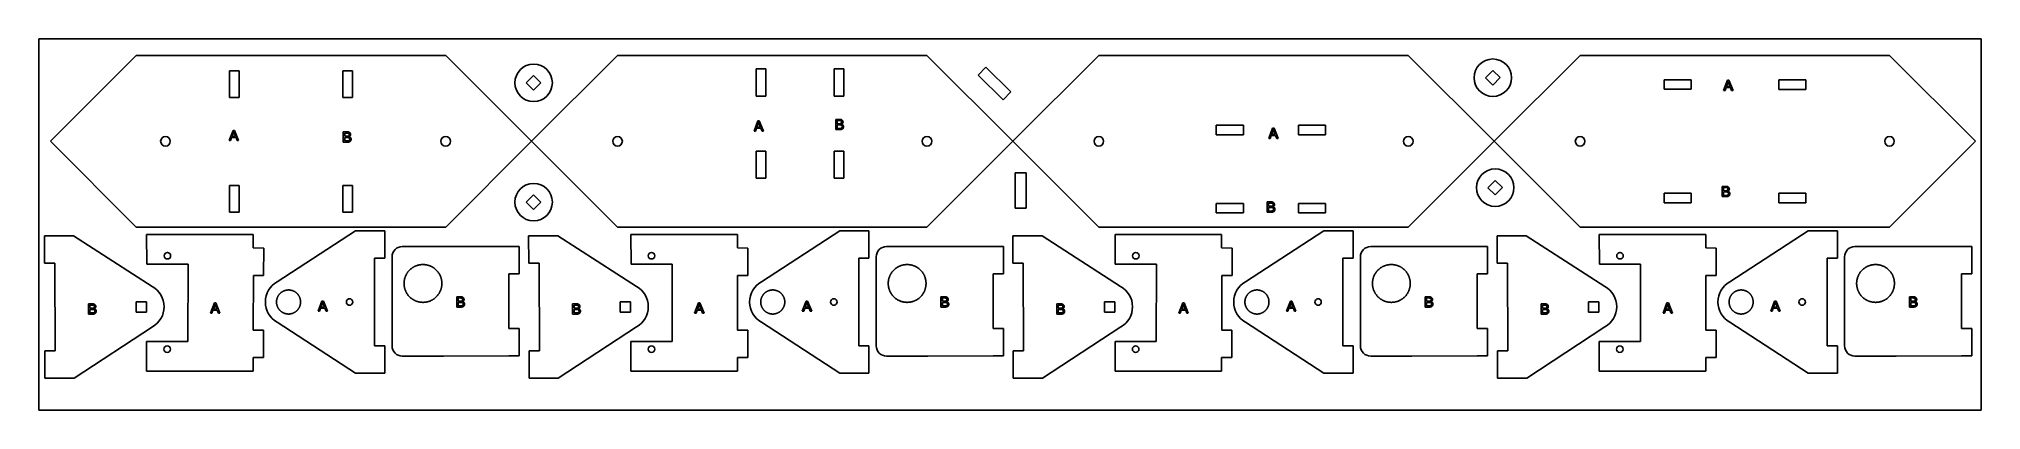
# Model space of a CAD drawing. Extents: x -681 to -116, y -32 to 76.
import ezdxf

# ---------------------------------------------------------------- set-up
doc = ezdxf.new("R2010")
doc.units = 0
doc.layers.add('DEFAULT', color=7, linetype='CONTINUOUS')
doc.layers.add('MAKE2D$VISIBLE$LINES', color=7, linetype='CONTINUOUS')

msp = doc.modelspace()

# ---------------------------------------------------------------- linework, layer by layer
at = {"layer": 'DEFAULT'}
for p, q in [((-681.13, 76.38), (-681.13, -31.62)), ((-116.13, 76.38), (-681.13, 76.38)), ((-116.13, -31.62), (-116.13, 76.38)), ((-677.79, 46.58), (-652.79, 71.58)), ((-652.79, 71.58), (-562.79, 71.58)), ((-562.79, 71.58), (-537.79, 46.58)), ((-512.79, 71.58), (-537.79, 46.58)), ((-422.79, 71.58), (-512.79, 71.58)), ((-397.79, 46.58), (-422.79, 71.58)), ((-405.63, 68.11), (-407.88, 65.83)), ((-398.36, 60.96), (-405.63, 68.11)), ((-397.79, 46.58), (-372.79, 71.58)), ((-372.79, 71.58), (-282.79, 71.58)), ((-282.79, 71.58), (-257.79, 46.58)), ((-232.79, 71.58), (-257.79, 46.58)), ((-142.79, 71.58), (-232.79, 71.58)), ((-117.79, 46.58), (-142.79, 71.58)), ((-622.89, 67.11), (-625.69, 67.11)), ((-625.69, 67.11), (-625.69, 59.31)), ((-622.89, 59.31), (-622.89, 67.11)), ((-592.69, 59.31), (-592.69, 67.11)), ((-592.69, 67.11), (-589.89, 67.11)), ((-589.89, 67.11), (-589.89, 59.31)), ((-537.23, 65.71), (-539.34, 63.57)), ((-539.34, 63.57), (-537.2, 61.47)), ((-535.09, 63.61), (-537.23, 65.71)), ((-537.2, 61.47), (-535.09, 63.61)), ((-469.64, 67.62), (-472.44, 67.62)), ((-472.44, 67.62), (-472.44, 59.72)), ((-469.64, 59.72), (-469.64, 67.62)), ((-449.74, 67.62), (-446.94, 67.62)), ((-449.74, 59.72), (-449.74, 67.62)), ((-446.94, 67.62), (-446.94, 59.72)), ((-407.88, 65.83), (-400.6, 58.68)), ((-258.19, 67.2), (-260.3, 65.06)), ((-260.3, 65.06), (-258.16, 62.96)), ((-256.05, 65.1), (-258.19, 67.2)), ((-258.16, 62.96), (-256.05, 65.1)), ((-208.32, 61.71), (-208.32, 64.51)), ((-208.32, 64.51), (-200.52, 64.51)), ((-200.52, 64.51), (-200.52, 61.71)), ((-174.96, 61.68), (-174.96, 64.48)), ((-174.96, 64.48), (-167.16, 64.48)), ((-167.16, 64.48), (-167.16, 61.68)), ((-625.69, 59.31), (-622.89, 59.31)), ((-589.89, 59.31), (-592.69, 59.31)), ((-472.44, 59.72), (-469.64, 59.72)), ((-446.94, 59.72), (-449.74, 59.72)), ((-400.6, 58.68), (-398.36, 60.96)), ((-200.52, 61.71), (-208.32, 61.71)), ((-167.16, 61.68), (-174.96, 61.68)), ((-338.62, 51.23), (-330.72, 51.23)), ((-338.62, 48.43), (-338.62, 51.23)), ((-330.72, 51.23), (-330.72, 48.43)), ((-314.75, 48.43), (-314.75, 51.23)), ((-314.75, 51.23), (-306.85, 51.23)), ((-306.85, 51.23), (-306.85, 48.43)), ((-652.79, 21.58), (-677.79, 46.58)), ((-537.79, 46.58), (-562.79, 21.58)), ((-537.79, 46.58), (-512.79, 21.58)), ((-422.79, 21.58), (-397.79, 46.58)), ((-372.79, 21.58), (-397.79, 46.58)), ((-330.72, 48.43), (-338.62, 48.43)), ((-306.85, 48.43), (-314.75, 48.43)), ((-257.79, 46.58), (-282.79, 21.58)), ((-257.79, 46.58), (-232.79, 21.58)), ((-142.79, 21.58), (-117.79, 46.58)), ((-472.44, 35.86), (-472.44, 43.76)), ((-472.44, 43.76), (-469.64, 43.76)), ((-469.64, 43.76), (-469.64, 35.86)), ((-446.94, 43.76), (-449.74, 43.76)), ((-449.74, 43.76), (-449.74, 35.86)), ((-446.94, 35.86), (-446.94, 43.76)), ((-469.64, 35.86), (-472.44, 35.86)), ((-449.74, 35.86), (-446.94, 35.86)), ((-393.89, 37.37), (-397.09, 37.37)), ((-397.09, 37.37), (-397.09, 27.17)), ((-393.89, 27.17), (-393.89, 37.37)), ((-257.51, 35.22), (-259.61, 33.08)), ((-255.37, 33.11), (-257.51, 35.22)), ((-625.69, 25.95), (-625.69, 33.75)), ((-625.69, 33.75), (-622.89, 33.75)), ((-622.89, 33.75), (-622.89, 25.95)), ((-592.69, 33.75), (-592.69, 25.95)), ((-589.89, 33.75), (-592.69, 33.75)), ((-589.89, 25.95), (-589.89, 33.75)), ((-537.23, 31.02), (-539.34, 28.88)), ((-539.34, 28.88), (-537.2, 26.78)), ((-535.09, 28.92), (-537.23, 31.02)), ((-537.2, 26.78), (-535.09, 28.92)), ((-338.62, 25.73), (-338.62, 28.53)), ((-338.62, 28.53), (-330.72, 28.53)), ((-330.72, 28.53), (-330.72, 25.73)), ((-314.75, 25.73), (-314.75, 28.53)), ((-314.75, 28.53), (-306.85, 28.53)), ((-306.85, 28.53), (-306.85, 25.73)), ((-259.61, 33.08), (-257.47, 30.98)), ((-257.47, 30.98), (-255.37, 33.11)), ((-208.32, 28.71), (-208.32, 31.51)), ((-208.32, 31.51), (-200.52, 31.51)), ((-200.52, 28.71), (-208.32, 28.71)), ((-200.52, 31.51), (-200.52, 28.71)), ((-167.16, 31.48), (-174.96, 31.48)), ((-174.96, 31.48), (-174.96, 28.68)), ((-174.96, 28.68), (-167.16, 28.68)), ((-167.16, 28.68), (-167.16, 31.48)), ((-622.89, 25.95), (-625.69, 25.95)), ((-592.69, 25.95), (-589.89, 25.95)), ((-397.09, 27.17), (-393.89, 27.17)), ((-330.72, 25.73), (-338.62, 25.73)), ((-306.85, 25.73), (-314.75, 25.73)), ((-562.79, 21.58), (-652.79, 21.58)), ((-649.73, 10.88), (-649.77, 19.49)), ((-649.77, 19.49), (-618.8, 19.49)), ((-618.8, 19.49), (-618.8, 15.55)), ((-512.79, 21.58), (-422.79, 21.58)), ((-508.88, 10.88), (-508.92, 19.49)), ((-508.92, 19.49), (-477.94, 19.49)), ((-477.94, 19.49), (-477.94, 15.55)), ((-282.79, 21.58), (-372.79, 21.58)), ((-368.03, 10.88), (-368.07, 19.49)), ((-368.07, 19.49), (-337.09, 19.49)), ((-337.09, 19.49), (-337.09, 15.55)), ((-232.79, 21.58), (-142.79, 21.58)), ((-227.18, 10.88), (-227.22, 19.49)), ((-227.22, 19.49), (-196.24, 19.49)), ((-196.24, 19.49), (-196.24, 15.55)), ((-618.8, 15.55), (-615.73, 15.54)), ((-615.73, 15.54), (-615.74, 7.54)), ((-578.4, 12.97), (-578.4, -12.28)), ((-563.41, 15.97), (-575.4, 15.97)), ((-544.4, 16.02), (-563.41, 15.97)), ((-541.4, 16.02), (-544.4, 16.02)), ((-541.4, 8.02), (-541.4, 16.02)), ((-477.94, 15.55), (-474.88, 15.54)), ((-474.88, 15.54), (-474.89, 7.54)), ((-437.55, 12.97), (-437.55, -12.28)), ((-422.56, 15.97), (-434.55, 15.97)), ((-403.55, 16.02), (-422.56, 15.97)), ((-400.55, 16.02), (-403.55, 16.02)), ((-400.55, 8.02), (-400.55, 16.02)), ((-337.09, 15.55), (-334.02, 15.54)), ((-334.02, 15.54), (-334.04, 7.54)), ((-296.7, 12.97), (-296.7, -12.28)), ((-281.7, 15.97), (-293.7, 15.97)), ((-262.7, 16.02), (-281.7, 15.97)), ((-259.7, 16.02), (-262.7, 16.02)), ((-259.7, 8.02), (-259.7, 16.02)), ((-196.24, 15.55), (-193.17, 15.54)), ((-193.17, 15.54), (-193.19, 7.54)), ((-155.85, 12.97), (-155.85, -12.28)), ((-140.85, 15.97), (-152.85, 15.97)), ((-121.85, 16.02), (-140.85, 15.97)), ((-118.85, 16.02), (-121.85, 16.02)), ((-118.85, 8.02), (-118.85, 16.02)), ((-637.74, 10.86), (-649.73, 10.88)), ((-637.77, -11.68), (-637.74, 10.86)), ((-618.74, 7.55), (-618.76, -8.32)), ((-615.74, 7.54), (-618.74, 7.55)), ((-574.89, 5.61), (-574.88, 5.73)), ((-574.88, 5.73), (-574.87, 5.86)), ((-574.87, 5.86), (-574.85, 5.99)), ((-574.85, 5.99), (-574.83, 6.11)), ((-574.83, 6.11), (-574.81, 6.24)), ((-574.81, 6.24), (-574.79, 6.37)), ((-574.79, 6.37), (-574.76, 6.5)), ((-574.76, 6.5), (-574.73, 6.62)), ((-574.73, 6.62), (-574.69, 6.75)), ((-574.69, 6.75), (-574.65, 6.88)), ((-574.65, 6.88), (-574.61, 7.01)), ((-574.61, 7.01), (-574.57, 7.14)), ((-574.57, 7.14), (-574.52, 7.26)), ((-574.52, 7.26), (-574.47, 7.39)), ((-574.47, 7.39), (-574.41, 7.52)), ((-574.41, 7.52), (-574.35, 7.64)), ((-574.35, 7.64), (-574.29, 7.77)), ((-574.29, 7.77), (-574.22, 7.89)), ((-574.22, 7.89), (-574.15, 8.01)), ((-574.15, 8.01), (-574.08, 8.13)), ((-574.08, 8.13), (-574.01, 8.25)), ((-574.01, 8.25), (-573.93, 8.37)), ((-573.93, 8.37), (-573.85, 8.48)), ((-573.85, 8.48), (-573.76, 8.59)), ((-573.76, 8.59), (-573.67, 8.71)), ((-573.67, 8.71), (-573.58, 8.82)), ((-573.58, 8.82), (-573.49, 8.92)), ((-573.49, 8.92), (-573.39, 9.03)), ((-573.39, 9.03), (-573.29, 9.13)), ((-573.29, 9.13), (-573.19, 9.23)), ((-573.19, 9.23), (-573.09, 9.32)), ((-573.09, 9.32), (-572.98, 9.42)), ((-572.98, 9.42), (-572.87, 9.51)), ((-572.87, 9.51), (-572.76, 9.6)), ((-572.76, 9.6), (-572.65, 9.68)), ((-572.65, 9.68), (-572.53, 9.76)), ((-572.53, 9.76), (-572.41, 9.84)), ((-572.41, 9.84), (-572.29, 9.92)), ((-572.29, 9.92), (-572.17, 9.99)), ((-572.17, 9.99), (-572.05, 10.06)), ((-572.05, 10.06), (-571.93, 10.13)), ((-571.93, 10.13), (-571.81, 10.19)), ((-571.81, 10.19), (-571.68, 10.25)), ((-571.68, 10.25), (-571.55, 10.3)), ((-571.55, 10.3), (-571.43, 10.35)), ((-571.43, 10.35), (-571.3, 10.4)), ((-571.3, 10.4), (-571.17, 10.45)), ((-571.17, 10.45), (-571.05, 10.49)), ((-571.05, 10.49), (-570.92, 10.53)), ((-570.92, 10.53), (-570.79, 10.56)), ((-570.79, 10.56), (-570.66, 10.59)), ((-570.66, 10.59), (-570.53, 10.62)), ((-570.53, 10.62), (-570.4, 10.65)), ((-570.4, 10.65), (-570.28, 10.67)), ((-570.28, 10.67), (-570.15, 10.69)), ((-570.15, 10.69), (-570.02, 10.7)), ((-570.02, 10.7), (-569.9, 10.72)), ((-569.9, 10.72), (-569.77, 10.73)), ((-569.77, 10.73), (-569.65, 10.73)), ((-569.65, 10.73), (-569.53, 10.74)), ((-569.53, 10.74), (-569.4, 10.74)), ((-569.4, 10.74), (-569.28, 10.74)), ((-569.28, 10.74), (-569.16, 10.73)), ((-569.16, 10.73), (-569.03, 10.73)), ((-569.03, 10.73), (-568.91, 10.72)), ((-568.91, 10.72), (-568.78, 10.7)), ((-568.78, 10.7), (-568.66, 10.69)), ((-568.66, 10.69), (-568.53, 10.67)), ((-568.53, 10.67), (-568.4, 10.65)), ((-568.4, 10.65), (-568.27, 10.62)), ((-568.27, 10.62), (-568.15, 10.59)), ((-568.15, 10.59), (-568.02, 10.56)), ((-568.02, 10.56), (-567.89, 10.53)), ((-567.89, 10.53), (-567.76, 10.49)), ((-567.76, 10.49), (-567.63, 10.45)), ((-567.63, 10.45), (-567.51, 10.4)), ((-567.51, 10.4), (-567.38, 10.35)), ((-567.38, 10.35), (-567.25, 10.3)), ((-567.25, 10.3), (-567.13, 10.25)), ((-567.13, 10.25), (-567, 10.19)), ((-567, 10.19), (-566.88, 10.13)), ((-566.88, 10.13), (-566.75, 10.06)), ((-566.75, 10.06), (-566.63, 9.99)), ((-566.63, 9.99), (-566.51, 9.92)), ((-566.51, 9.92), (-566.39, 9.84)), ((-566.39, 9.84), (-566.28, 9.76)), ((-566.28, 9.76), (-566.16, 9.68)), ((-566.16, 9.68), (-566.05, 9.6)), ((-566.05, 9.6), (-565.94, 9.51)), ((-565.94, 9.51), (-565.83, 9.42)), ((-565.83, 9.42), (-565.72, 9.32)), ((-565.72, 9.32), (-565.62, 9.23)), ((-565.62, 9.23), (-565.51, 9.13)), ((-565.51, 9.13), (-565.42, 9.03)), ((-565.42, 9.03), (-565.32, 8.92)), ((-565.32, 8.92), (-565.22, 8.82)), ((-565.22, 8.82), (-565.13, 8.71)), ((-565.13, 8.71), (-565.05, 8.59)), ((-565.05, 8.59), (-564.96, 8.48)), ((-564.96, 8.48), (-564.88, 8.37)), ((-564.88, 8.37), (-564.8, 8.25)), ((-564.8, 8.25), (-564.72, 8.13)), ((-564.72, 8.13), (-564.65, 8.01)), ((-564.65, 8.01), (-564.58, 7.89)), ((-564.58, 7.89), (-564.52, 7.77)), ((-564.52, 7.77), (-564.46, 7.64)), ((-564.46, 7.64), (-564.4, 7.52)), ((-564.4, 7.52), (-564.34, 7.39)), ((-564.34, 7.39), (-564.29, 7.26)), ((-564.29, 7.26), (-564.24, 7.14)), ((-564.24, 7.14), (-564.2, 7.01)), ((-564.2, 7.01), (-564.15, 6.88)), ((-564.15, 6.88), (-564.12, 6.75)), ((-564.12, 6.75), (-564.08, 6.62)), ((-564.08, 6.62), (-564.05, 6.5)), ((-564.05, 6.5), (-564.02, 6.37)), ((-564.02, 6.37), (-564, 6.24)), ((-564, 6.24), (-563.97, 6.11)), ((-563.97, 6.11), (-563.95, 5.99)), ((-563.95, 5.99), (-563.94, 5.86)), ((-563.94, 5.86), (-563.93, 5.73)), ((-563.93, 5.73), (-563.92, 5.61)), ((-544.4, -7.85), (-544.4, 8.02)), ((-544.4, 8.02), (-541.4, 8.02)), ((-496.89, 10.86), (-508.88, 10.88)), ((-496.92, -11.68), (-496.89, 10.86)), ((-477.89, 7.55), (-477.91, -8.32)), ((-474.89, 7.54), (-477.89, 7.55)), ((-434.04, 5.61), (-434.03, 5.73)), ((-434.03, 5.73), (-434.02, 5.86)), ((-434.02, 5.86), (-434, 5.99)), ((-434, 5.99), (-433.98, 6.11)), ((-433.98, 6.11), (-433.96, 6.24)), ((-433.96, 6.24), (-433.94, 6.37)), ((-433.94, 6.37), (-433.91, 6.5)), ((-433.91, 6.5), (-433.88, 6.62)), ((-433.88, 6.62), (-433.84, 6.75)), ((-433.84, 6.75), (-433.8, 6.88)), ((-433.8, 6.88), (-433.76, 7.01)), ((-433.76, 7.01), (-433.72, 7.14)), ((-433.72, 7.14), (-433.67, 7.26)), ((-433.67, 7.26), (-433.61, 7.39)), ((-433.61, 7.39), (-433.56, 7.52)), ((-433.56, 7.52), (-433.5, 7.64)), ((-433.5, 7.64), (-433.44, 7.77)), ((-433.44, 7.77), (-433.37, 7.89)), ((-433.37, 7.89), (-433.3, 8.01)), ((-433.3, 8.01), (-433.23, 8.13)), ((-433.23, 8.13), (-433.16, 8.25)), ((-433.16, 8.25), (-433.08, 8.37)), ((-433.08, 8.37), (-433, 8.48)), ((-433, 8.48), (-432.91, 8.59)), ((-432.91, 8.59), (-432.82, 8.71)), ((-432.82, 8.71), (-432.73, 8.82)), ((-432.73, 8.82), (-432.64, 8.92)), ((-432.64, 8.92), (-432.54, 9.03)), ((-432.54, 9.03), (-432.44, 9.13)), ((-432.44, 9.13), (-432.34, 9.23)), ((-432.34, 9.23), (-432.24, 9.32)), ((-432.24, 9.32), (-432.13, 9.42)), ((-432.13, 9.42), (-432.02, 9.51)), ((-432.02, 9.51), (-431.91, 9.6)), ((-431.91, 9.6), (-431.79, 9.68)), ((-431.79, 9.68), (-431.68, 9.76)), ((-431.68, 9.76), (-431.56, 9.84)), ((-431.56, 9.84), (-431.44, 9.92)), ((-431.44, 9.92), (-431.32, 9.99)), ((-431.32, 9.99), (-431.2, 10.06)), ((-431.2, 10.06), (-431.08, 10.13)), ((-431.08, 10.13), (-430.95, 10.19)), ((-430.95, 10.19), (-430.83, 10.25)), ((-430.83, 10.25), (-430.7, 10.3)), ((-430.7, 10.3), (-430.58, 10.35)), ((-430.58, 10.35), (-430.45, 10.4)), ((-430.45, 10.4), (-430.32, 10.45)), ((-430.32, 10.45), (-430.19, 10.49)), ((-430.19, 10.49), (-430.07, 10.53)), ((-430.07, 10.53), (-429.94, 10.56)), ((-429.94, 10.56), (-429.81, 10.59)), ((-429.81, 10.59), (-429.68, 10.62)), ((-429.68, 10.62), (-429.55, 10.65)), ((-429.55, 10.65), (-429.43, 10.67)), ((-429.43, 10.67), (-429.3, 10.69)), ((-429.3, 10.69), (-429.17, 10.7)), ((-429.17, 10.7), (-429.05, 10.72)), ((-429.05, 10.72), (-428.92, 10.73)), ((-428.92, 10.73), (-428.8, 10.73)), ((-428.8, 10.73), (-428.67, 10.74)), ((-428.67, 10.74), (-428.55, 10.74)), ((-428.55, 10.74), (-428.43, 10.74)), ((-428.43, 10.74), (-428.31, 10.73)), ((-428.31, 10.73), (-428.18, 10.73)), ((-428.18, 10.73), (-428.06, 10.72)), ((-428.06, 10.72), (-427.93, 10.7)), ((-427.93, 10.7), (-427.81, 10.69)), ((-427.81, 10.69), (-427.68, 10.67)), ((-427.68, 10.67), (-427.55, 10.65)), ((-427.55, 10.65), (-427.42, 10.62)), ((-427.42, 10.62), (-427.3, 10.59)), ((-427.3, 10.59), (-427.17, 10.56)), ((-427.17, 10.56), (-427.04, 10.53)), ((-427.04, 10.53), (-426.91, 10.49)), ((-426.91, 10.49), (-426.78, 10.45)), ((-426.78, 10.45), (-426.66, 10.4)), ((-426.66, 10.4), (-426.53, 10.35)), ((-426.53, 10.35), (-426.4, 10.3)), ((-426.4, 10.3), (-426.28, 10.25)), ((-426.28, 10.25), (-426.15, 10.19)), ((-426.15, 10.19), (-426.03, 10.13)), ((-426.03, 10.13), (-425.9, 10.06)), ((-425.9, 10.06), (-425.78, 9.99)), ((-425.78, 9.99), (-425.66, 9.92)), ((-425.66, 9.92), (-425.54, 9.84)), ((-425.54, 9.84), (-425.43, 9.76)), ((-425.43, 9.76), (-425.31, 9.68)), ((-425.31, 9.68), (-425.2, 9.6)), ((-425.2, 9.6), (-425.09, 9.51)), ((-425.09, 9.51), (-424.98, 9.42)), ((-424.98, 9.42), (-424.87, 9.32)), ((-424.87, 9.32), (-424.77, 9.23)), ((-424.77, 9.23), (-424.66, 9.13)), ((-424.66, 9.13), (-424.56, 9.03)), ((-424.56, 9.03), (-424.47, 8.92)), ((-424.47, 8.92), (-424.37, 8.82)), ((-424.37, 8.82), (-424.28, 8.71)), ((-424.28, 8.71), (-424.19, 8.59)), ((-424.19, 8.59), (-424.11, 8.48)), ((-424.11, 8.48), (-424.03, 8.37)), ((-424.03, 8.37), (-423.95, 8.25)), ((-423.95, 8.25), (-423.87, 8.13)), ((-423.87, 8.13), (-423.8, 8.01)), ((-423.8, 8.01), (-423.73, 7.89)), ((-423.73, 7.89), (-423.67, 7.77)), ((-423.67, 7.77), (-423.6, 7.64)), ((-423.6, 7.64), (-423.55, 7.52)), ((-423.55, 7.52), (-423.49, 7.39)), ((-423.49, 7.39), (-423.44, 7.26)), ((-423.44, 7.26), (-423.39, 7.14)), ((-423.39, 7.14), (-423.35, 7.01)), ((-423.35, 7.01), (-423.3, 6.88)), ((-423.3, 6.88), (-423.27, 6.75)), ((-423.27, 6.75), (-423.23, 6.62)), ((-423.23, 6.62), (-423.2, 6.5)), ((-423.2, 6.5), (-423.17, 6.37)), ((-423.17, 6.37), (-423.14, 6.24)), ((-423.14, 6.24), (-423.12, 6.11)), ((-423.12, 6.11), (-423.1, 5.99)), ((-423.1, 5.99), (-423.09, 5.86)), ((-423.09, 5.86), (-423.07, 5.73)), ((-423.07, 5.73), (-423.07, 5.61)), ((-403.55, -7.85), (-403.55, 8.02)), ((-403.55, 8.02), (-400.55, 8.02)), ((-356.03, 10.86), (-368.03, 10.88)), ((-356.07, -11.68), (-356.03, 10.86)), ((-337.04, 7.55), (-337.06, -8.32)), ((-334.04, 7.54), (-337.04, 7.55)), ((-293.19, 5.61), (-293.18, 5.73)), ((-293.18, 5.73), (-293.17, 5.86)), ((-293.17, 5.86), (-293.15, 5.99)), ((-293.15, 5.99), (-293.13, 6.11)), ((-293.13, 6.11), (-293.11, 6.24)), ((-293.11, 6.24), (-293.08, 6.37)), ((-293.08, 6.37), (-293.06, 6.5)), ((-293.06, 6.5), (-293.02, 6.62)), ((-293.02, 6.62), (-292.99, 6.75)), ((-292.99, 6.75), (-292.95, 6.88)), ((-292.95, 6.88), (-292.91, 7.01)), ((-292.91, 7.01), (-292.86, 7.14)), ((-292.86, 7.14), (-292.82, 7.26)), ((-292.82, 7.26), (-292.76, 7.39)), ((-292.76, 7.39), (-292.71, 7.52)), ((-292.71, 7.52), (-292.65, 7.64)), ((-292.65, 7.64), (-292.59, 7.77)), ((-292.59, 7.77), (-292.52, 7.89)), ((-292.52, 7.89), (-292.45, 8.01)), ((-292.45, 8.01), (-292.38, 8.13)), ((-292.38, 8.13), (-292.31, 8.25)), ((-292.31, 8.25), (-292.23, 8.37)), ((-292.23, 8.37), (-292.14, 8.48)), ((-292.14, 8.48), (-292.06, 8.59)), ((-292.06, 8.59), (-291.97, 8.71)), ((-291.97, 8.71), (-291.88, 8.82)), ((-291.88, 8.82), (-291.79, 8.92)), ((-291.79, 8.92), (-291.69, 9.03)), ((-291.69, 9.03), (-291.59, 9.13)), ((-291.59, 9.13), (-291.49, 9.23)), ((-291.49, 9.23), (-291.38, 9.32)), ((-291.38, 9.32), (-291.28, 9.42)), ((-291.28, 9.42), (-291.17, 9.51)), ((-291.17, 9.51), (-291.06, 9.6)), ((-291.06, 9.6), (-290.94, 9.68)), ((-290.94, 9.68), (-290.83, 9.76)), ((-290.83, 9.76), (-290.71, 9.84)), ((-290.71, 9.84), (-290.59, 9.92)), ((-290.59, 9.92), (-290.47, 9.99)), ((-290.47, 9.99), (-290.35, 10.06)), ((-290.35, 10.06), (-290.23, 10.13)), ((-290.23, 10.13), (-290.1, 10.19)), ((-290.1, 10.19), (-289.98, 10.25)), ((-289.98, 10.25), (-289.85, 10.3)), ((-289.85, 10.3), (-289.73, 10.35)), ((-289.73, 10.35), (-289.6, 10.4)), ((-289.6, 10.4), (-289.47, 10.45)), ((-289.47, 10.45), (-289.34, 10.49)), ((-289.34, 10.49), (-289.22, 10.53)), ((-289.22, 10.53), (-289.09, 10.56)), ((-289.09, 10.56), (-288.96, 10.59)), ((-288.96, 10.59), (-288.83, 10.62)), ((-288.83, 10.62), (-288.7, 10.65)), ((-288.7, 10.65), (-288.58, 10.67)), ((-288.58, 10.67), (-288.45, 10.69)), ((-288.45, 10.69), (-288.32, 10.7)), ((-288.32, 10.7), (-288.2, 10.72)), ((-288.2, 10.72), (-288.07, 10.73)), ((-288.07, 10.73), (-287.95, 10.73)), ((-287.95, 10.73), (-287.82, 10.74)), ((-287.82, 10.74), (-287.7, 10.74)), ((-287.7, 10.74), (-287.58, 10.74)), ((-287.58, 10.74), (-287.46, 10.73)), ((-287.46, 10.73), (-287.33, 10.73)), ((-287.33, 10.73), (-287.21, 10.72)), ((-287.21, 10.72), (-287.08, 10.7)), ((-287.08, 10.7), (-286.96, 10.69)), ((-286.96, 10.69), (-286.83, 10.67)), ((-286.83, 10.67), (-286.7, 10.65)), ((-286.7, 10.65), (-286.57, 10.62)), ((-286.57, 10.62), (-286.45, 10.59)), ((-286.45, 10.59), (-286.32, 10.56)), ((-286.32, 10.56), (-286.19, 10.53)), ((-286.19, 10.53), (-286.06, 10.49)), ((-286.06, 10.49), (-285.93, 10.45)), ((-285.93, 10.45), (-285.8, 10.4)), ((-285.8, 10.4), (-285.68, 10.35)), ((-285.68, 10.35), (-285.55, 10.3)), ((-285.55, 10.3), (-285.42, 10.25)), ((-285.42, 10.25), (-285.3, 10.19)), ((-285.3, 10.19), (-285.18, 10.13)), ((-285.18, 10.13), (-285.05, 10.06)), ((-285.05, 10.06), (-284.93, 9.99)), ((-284.93, 9.99), (-284.81, 9.92)), ((-284.81, 9.92), (-284.69, 9.84)), ((-284.69, 9.84), (-284.58, 9.76)), ((-284.58, 9.76), (-284.46, 9.68)), ((-284.46, 9.68), (-284.35, 9.6)), ((-284.35, 9.6), (-284.24, 9.51)), ((-284.24, 9.51), (-284.13, 9.42)), ((-284.13, 9.42), (-284.02, 9.32)), ((-284.02, 9.32), (-283.91, 9.23)), ((-283.91, 9.23), (-283.81, 9.13)), ((-283.81, 9.13), (-283.71, 9.03)), ((-283.71, 9.03), (-283.62, 8.92)), ((-283.62, 8.92), (-283.52, 8.82)), ((-283.52, 8.82), (-283.43, 8.71)), ((-283.43, 8.71), (-283.34, 8.59)), ((-283.34, 8.59), (-283.26, 8.48)), ((-283.26, 8.48), (-283.18, 8.37)), ((-283.18, 8.37), (-283.1, 8.25)), ((-283.1, 8.25), (-283.02, 8.13)), ((-283.02, 8.13), (-282.95, 8.01)), ((-282.95, 8.01), (-282.88, 7.89)), ((-282.88, 7.89), (-282.82, 7.77)), ((-282.82, 7.77), (-282.75, 7.64)), ((-282.75, 7.64), (-282.7, 7.52)), ((-282.7, 7.52), (-282.64, 7.39)), ((-282.64, 7.39), (-282.59, 7.26)), ((-282.59, 7.26), (-282.54, 7.14)), ((-282.54, 7.14), (-282.49, 7.01)), ((-282.49, 7.01), (-282.45, 6.88)), ((-282.45, 6.88), (-282.41, 6.75)), ((-282.41, 6.75), (-282.38, 6.62)), ((-282.38, 6.62), (-282.35, 6.5)), ((-282.35, 6.5), (-282.32, 6.37)), ((-282.32, 6.37), (-282.29, 6.24)), ((-282.29, 6.24), (-282.27, 6.11)), ((-282.27, 6.11), (-282.25, 5.99)), ((-282.25, 5.99), (-282.24, 5.86)), ((-282.24, 5.86), (-282.22, 5.73)), ((-282.22, 5.73), (-282.21, 5.61)), ((-262.7, -7.85), (-262.7, 8.02)), ((-262.7, 8.02), (-259.7, 8.02)), ((-215.18, 10.86), (-227.18, 10.88)), ((-215.22, -11.68), (-215.18, 10.86)), ((-196.19, 7.55), (-196.21, -8.32)), ((-193.19, 7.54), (-196.19, 7.55)), ((-152.34, 5.61), (-152.33, 5.73)), ((-152.33, 5.73), (-152.32, 5.86)), ((-152.32, 5.86), (-152.3, 5.99)), ((-152.3, 5.99), (-152.28, 6.11)), ((-152.28, 6.11), (-152.26, 6.24)), ((-152.26, 6.24), (-152.23, 6.37)), ((-152.23, 6.37), (-152.21, 6.5)), ((-152.21, 6.5), (-152.17, 6.62)), ((-152.17, 6.62), (-152.14, 6.75)), ((-152.14, 6.75), (-152.1, 6.88)), ((-152.1, 6.88), (-152.06, 7.01)), ((-152.06, 7.01), (-152.01, 7.14)), ((-152.01, 7.14), (-151.96, 7.26)), ((-151.96, 7.26), (-151.91, 7.39)), ((-151.91, 7.39), (-151.86, 7.52)), ((-151.86, 7.52), (-151.8, 7.64)), ((-151.8, 7.64), (-151.74, 7.77)), ((-151.74, 7.77), (-151.67, 7.89)), ((-151.67, 7.89), (-151.6, 8.01)), ((-151.6, 8.01), (-151.53, 8.13)), ((-151.53, 8.13), (-151.45, 8.25)), ((-151.45, 8.25), (-151.38, 8.37)), ((-151.38, 8.37), (-151.29, 8.48)), ((-151.29, 8.48), (-151.21, 8.59)), ((-151.21, 8.59), (-151.12, 8.71)), ((-151.12, 8.71), (-151.03, 8.82)), ((-151.03, 8.82), (-150.94, 8.92)), ((-150.94, 8.92), (-150.84, 9.03)), ((-150.84, 9.03), (-150.74, 9.13)), ((-150.74, 9.13), (-150.64, 9.23)), ((-150.64, 9.23), (-150.53, 9.32)), ((-150.53, 9.32), (-150.43, 9.42)), ((-150.43, 9.42), (-150.32, 9.51)), ((-150.32, 9.51), (-150.21, 9.6)), ((-150.21, 9.6), (-150.09, 9.68)), ((-150.09, 9.68), (-149.98, 9.76)), ((-149.98, 9.76), (-149.86, 9.84)), ((-149.86, 9.84), (-149.74, 9.92)), ((-149.74, 9.92), (-149.62, 9.99)), ((-149.62, 9.99), (-149.5, 10.06)), ((-149.5, 10.06), (-149.38, 10.13)), ((-149.38, 10.13), (-149.25, 10.19)), ((-149.25, 10.19), (-149.13, 10.25)), ((-149.13, 10.25), (-149, 10.3)), ((-149, 10.3), (-148.88, 10.35)), ((-148.88, 10.35), (-148.75, 10.4)), ((-148.75, 10.4), (-148.62, 10.45)), ((-148.62, 10.45), (-148.49, 10.49)), ((-148.49, 10.49), (-148.36, 10.53)), ((-148.36, 10.53), (-148.24, 10.56)), ((-148.24, 10.56), (-148.11, 10.59)), ((-148.11, 10.59), (-147.98, 10.62)), ((-147.98, 10.62), (-147.85, 10.65)), ((-147.85, 10.65), (-147.72, 10.67)), ((-147.72, 10.67), (-147.6, 10.69)), ((-147.6, 10.69), (-147.47, 10.7)), ((-147.47, 10.7), (-147.35, 10.72)), ((-147.35, 10.72), (-147.22, 10.73)), ((-147.22, 10.73), (-147.1, 10.73)), ((-147.1, 10.73), (-146.97, 10.74)), ((-146.97, 10.74), (-146.85, 10.74)), ((-146.85, 10.74), (-146.73, 10.74)), ((-146.73, 10.74), (-146.61, 10.73)), ((-146.61, 10.73), (-146.48, 10.73)), ((-146.48, 10.73), (-146.36, 10.72)), ((-146.36, 10.72), (-146.23, 10.7)), ((-146.23, 10.7), (-146.1, 10.69)), ((-146.1, 10.69), (-145.98, 10.67)), ((-145.98, 10.67), (-145.85, 10.65)), ((-145.85, 10.65), (-145.72, 10.62)), ((-145.72, 10.62), (-145.59, 10.59)), ((-145.59, 10.59), (-145.47, 10.56)), ((-145.47, 10.56), (-145.34, 10.53)), ((-145.34, 10.53), (-145.21, 10.49)), ((-145.21, 10.49), (-145.08, 10.45)), ((-145.08, 10.45), (-144.95, 10.4)), ((-144.95, 10.4), (-144.83, 10.35)), ((-144.83, 10.35), (-144.7, 10.3)), ((-144.7, 10.3), (-144.57, 10.25)), ((-144.57, 10.25), (-144.45, 10.19)), ((-144.45, 10.19), (-144.32, 10.13)), ((-144.32, 10.13), (-144.2, 10.06)), ((-144.2, 10.06), (-144.08, 9.99)), ((-144.08, 9.99), (-143.96, 9.92)), ((-143.96, 9.92), (-143.84, 9.84)), ((-143.84, 9.84), (-143.72, 9.76)), ((-143.72, 9.76), (-143.61, 9.68)), ((-143.61, 9.68), (-143.5, 9.6)), ((-143.5, 9.6), (-143.38, 9.51)), ((-143.38, 9.51), (-143.28, 9.42)), ((-143.28, 9.42), (-143.17, 9.32)), ((-143.17, 9.32), (-143.06, 9.23)), ((-143.06, 9.23), (-142.96, 9.13)), ((-142.96, 9.13), (-142.86, 9.03)), ((-142.86, 9.03), (-142.77, 8.92)), ((-142.77, 8.92), (-142.67, 8.82)), ((-142.67, 8.82), (-142.58, 8.71)), ((-142.58, 8.71), (-142.49, 8.59)), ((-142.49, 8.59), (-142.41, 8.48)), ((-142.41, 8.48), (-142.33, 8.37)), ((-142.33, 8.37), (-142.25, 8.25)), ((-142.25, 8.25), (-142.17, 8.13)), ((-142.17, 8.13), (-142.1, 8.01)), ((-142.1, 8.01), (-142.03, 7.89)), ((-142.03, 7.89), (-141.97, 7.77)), ((-141.97, 7.77), (-141.9, 7.64)), ((-141.9, 7.64), (-141.84, 7.52)), ((-141.84, 7.52), (-141.79, 7.39)), ((-141.79, 7.39), (-141.74, 7.26)), ((-141.74, 7.26), (-141.69, 7.14)), ((-141.69, 7.14), (-141.64, 7.01)), ((-141.64, 7.01), (-141.6, 6.88)), ((-141.6, 6.88), (-141.56, 6.75)), ((-141.56, 6.75), (-141.53, 6.62)), ((-141.53, 6.62), (-141.5, 6.5)), ((-141.5, 6.5), (-141.47, 6.37)), ((-141.47, 6.37), (-141.44, 6.24)), ((-141.44, 6.24), (-141.42, 6.11)), ((-141.42, 6.11), (-141.4, 5.99)), ((-141.4, 5.99), (-141.39, 5.86)), ((-141.39, 5.86), (-141.37, 5.73)), ((-141.37, 5.73), (-141.36, 5.61)), ((-121.85, -7.85), (-121.85, 8.02)), ((-121.85, 8.02), (-118.85, 8.02)), ((-574.9, 5.48), (-574.89, 5.61)), ((-574.9, 5.36), (-574.9, 5.48)), ((-574.9, 5.24), (-574.9, 5.36)), ((-574.9, 5.12), (-574.9, 5.24)), ((-574.9, 4.99), (-574.9, 5.12)), ((-574.89, 4.87), (-574.9, 4.99)), ((-574.88, 4.75), (-574.89, 4.87)), ((-574.87, 4.62), (-574.88, 4.75)), ((-574.85, 4.49), (-574.87, 4.62)), ((-574.83, 4.37), (-574.85, 4.49)), ((-574.81, 4.24), (-574.83, 4.37)), ((-574.79, 4.11), (-574.81, 4.24)), ((-574.76, 3.98), (-574.79, 4.11)), ((-574.73, 3.85), (-574.76, 3.98)), ((-574.69, 3.73), (-574.73, 3.85)), ((-574.65, 3.6), (-574.69, 3.73)), ((-574.61, 3.47), (-574.65, 3.6)), ((-574.57, 3.34), (-574.61, 3.47)), ((-574.52, 3.22), (-574.57, 3.34)), ((-574.47, 3.09), (-574.52, 3.22)), ((-574.41, 2.96), (-574.47, 3.09)), ((-574.35, 2.84), (-574.41, 2.96)), ((-574.29, 2.71), (-574.35, 2.84)), ((-574.22, 2.59), (-574.29, 2.71)), ((-574.15, 2.47), (-574.22, 2.59)), ((-574.08, 2.35), (-574.15, 2.47)), ((-574.01, 2.23), (-574.08, 2.35)), ((-573.93, 2.11), (-574.01, 2.23)), ((-573.85, 2), (-573.93, 2.11)), ((-573.76, 1.88), (-573.85, 2)), ((-573.67, 1.77), (-573.76, 1.88)), ((-573.58, 1.66), (-573.67, 1.77)), ((-573.49, 1.56), (-573.58, 1.66)), ((-573.39, 1.45), (-573.49, 1.56)), ((-573.29, 1.35), (-573.39, 1.45)), ((-573.19, 1.25), (-573.29, 1.35)), ((-573.09, 1.15), (-573.19, 1.25)), ((-572.98, 1.06), (-573.09, 1.15)), ((-572.87, 0.97), (-572.98, 1.06)), ((-572.76, 0.88), (-572.87, 0.97)), ((-572.65, 0.8), (-572.76, 0.88)), ((-572.53, 0.71), (-572.65, 0.8)), ((-572.41, 0.64), (-572.53, 0.71)), ((-572.29, 0.56), (-572.41, 0.64)), ((-572.17, 0.49), (-572.29, 0.56)), ((-572.05, 0.42), (-572.17, 0.49)), ((-571.93, 0.35), (-572.05, 0.42)), ((-571.81, 0.29), (-571.93, 0.35)), ((-571.68, 0.23), (-571.81, 0.29)), ((-571.55, 0.18), (-571.68, 0.23)), ((-571.43, 0.13), (-571.55, 0.18)), ((-571.3, 0.08), (-571.43, 0.13)), ((-571.17, 0.03), (-571.3, 0.08)), ((-571.05, -0.01), (-571.17, 0.03)), ((-567.63, 0.03), (-567.76, -0.01)), ((-567.51, 0.08), (-567.63, 0.03)), ((-567.38, 0.13), (-567.51, 0.08)), ((-567.25, 0.18), (-567.38, 0.13)), ((-567.13, 0.23), (-567.25, 0.18)), ((-567, 0.29), (-567.13, 0.23)), ((-566.88, 0.35), (-567, 0.29)), ((-566.75, 0.42), (-566.88, 0.35)), ((-566.63, 0.49), (-566.75, 0.42)), ((-566.51, 0.56), (-566.63, 0.49)), ((-566.39, 0.64), (-566.51, 0.56)), ((-566.28, 0.71), (-566.39, 0.64)), ((-566.16, 0.8), (-566.28, 0.71)), ((-566.05, 0.88), (-566.16, 0.8)), ((-565.94, 0.97), (-566.05, 0.88)), ((-565.83, 1.06), (-565.94, 0.97)), ((-565.72, 1.15), (-565.83, 1.06)), ((-565.62, 1.25), (-565.72, 1.15)), ((-565.51, 1.35), (-565.62, 1.25)), ((-565.42, 1.45), (-565.51, 1.35)), ((-565.32, 1.56), (-565.42, 1.45)), ((-565.22, 1.66), (-565.32, 1.56)), ((-565.13, 1.77), (-565.22, 1.66)), ((-565.05, 1.88), (-565.13, 1.77)), ((-564.96, 2), (-565.05, 1.88)), ((-564.88, 2.11), (-564.96, 2)), ((-564.8, 2.23), (-564.88, 2.11)), ((-564.72, 2.35), (-564.8, 2.23)), ((-564.65, 2.47), (-564.72, 2.35)), ((-564.58, 2.59), (-564.65, 2.47)), ((-564.52, 2.71), (-564.58, 2.59)), ((-564.46, 2.84), (-564.52, 2.71)), ((-564.4, 2.96), (-564.46, 2.84)), ((-564.34, 3.09), (-564.4, 2.96)), ((-564.29, 3.22), (-564.34, 3.09)), ((-564.24, 3.34), (-564.29, 3.22)), ((-564.2, 3.47), (-564.24, 3.34)), ((-564.15, 3.6), (-564.2, 3.47)), ((-564.12, 3.73), (-564.15, 3.6)), ((-564.08, 3.85), (-564.12, 3.73)), ((-564.05, 3.98), (-564.08, 3.85)), ((-564.02, 4.11), (-564.05, 3.98)), ((-564, 4.24), (-564.02, 4.11)), ((-563.97, 4.37), (-564, 4.24)), ((-563.95, 4.49), (-563.97, 4.37)), ((-563.94, 4.62), (-563.95, 4.49)), ((-563.93, 4.75), (-563.94, 4.62)), ((-563.92, 4.87), (-563.93, 4.75)), ((-563.92, 5.61), (-563.91, 5.48)), ((-563.91, 4.99), (-563.92, 4.87)), ((-563.91, 5.48), (-563.9, 5.36)), ((-563.9, 5.12), (-563.91, 4.99)), ((-563.9, 5.36), (-563.9, 5.24)), ((-563.9, 5.24), (-563.9, 5.12)), ((-434.05, 5.48), (-434.04, 5.61)), ((-434.05, 5.36), (-434.05, 5.48)), ((-434.05, 5.24), (-434.05, 5.36)), ((-434.05, 5.12), (-434.05, 5.24)), ((-434.05, 4.99), (-434.05, 5.12)), ((-434.04, 4.87), (-434.05, 4.99)), ((-434.03, 4.75), (-434.04, 4.87)), ((-434.02, 4.62), (-434.03, 4.75)), ((-434, 4.49), (-434.02, 4.62)), ((-433.98, 4.37), (-434, 4.49)), ((-433.96, 4.24), (-433.98, 4.37)), ((-433.94, 4.11), (-433.96, 4.24)), ((-433.91, 3.98), (-433.94, 4.11)), ((-433.88, 3.85), (-433.91, 3.98)), ((-433.84, 3.73), (-433.88, 3.85)), ((-433.8, 3.6), (-433.84, 3.73)), ((-433.76, 3.47), (-433.8, 3.6)), ((-433.72, 3.34), (-433.76, 3.47)), ((-433.67, 3.22), (-433.72, 3.34)), ((-433.61, 3.09), (-433.67, 3.22)), ((-433.56, 2.96), (-433.61, 3.09)), ((-433.5, 2.84), (-433.56, 2.96)), ((-433.44, 2.71), (-433.5, 2.84)), ((-433.37, 2.59), (-433.44, 2.71)), ((-433.3, 2.47), (-433.37, 2.59)), ((-433.23, 2.35), (-433.3, 2.47)), ((-433.16, 2.23), (-433.23, 2.35)), ((-433.08, 2.11), (-433.16, 2.23)), ((-433, 2), (-433.08, 2.11)), ((-432.91, 1.88), (-433, 2)), ((-432.82, 1.77), (-432.91, 1.88)), ((-432.73, 1.66), (-432.82, 1.77)), ((-432.64, 1.56), (-432.73, 1.66)), ((-432.54, 1.45), (-432.64, 1.56)), ((-432.44, 1.35), (-432.54, 1.45)), ((-432.34, 1.25), (-432.44, 1.35)), ((-432.24, 1.15), (-432.34, 1.25)), ((-432.13, 1.06), (-432.24, 1.15)), ((-432.02, 0.97), (-432.13, 1.06)), ((-431.91, 0.88), (-432.02, 0.97)), ((-431.79, 0.8), (-431.91, 0.88)), ((-431.68, 0.71), (-431.79, 0.8)), ((-431.56, 0.64), (-431.68, 0.71)), ((-431.44, 0.56), (-431.56, 0.64)), ((-431.32, 0.49), (-431.44, 0.56)), ((-431.2, 0.42), (-431.32, 0.49)), ((-431.08, 0.35), (-431.2, 0.42)), ((-430.95, 0.29), (-431.08, 0.35)), ((-430.83, 0.23), (-430.95, 0.29)), ((-430.7, 0.18), (-430.83, 0.23)), ((-430.58, 0.13), (-430.7, 0.18)), ((-430.45, 0.08), (-430.58, 0.13)), ((-430.32, 0.03), (-430.45, 0.08)), ((-430.19, -0.01), (-430.32, 0.03)), ((-426.78, 0.03), (-426.91, -0.01)), ((-426.66, 0.08), (-426.78, 0.03)), ((-426.53, 0.13), (-426.66, 0.08)), ((-426.4, 0.18), (-426.53, 0.13)), ((-426.28, 0.23), (-426.4, 0.18)), ((-426.15, 0.29), (-426.28, 0.23)), ((-426.03, 0.35), (-426.15, 0.29)), ((-425.9, 0.42), (-426.03, 0.35)), ((-425.78, 0.49), (-425.9, 0.42)), ((-425.66, 0.56), (-425.78, 0.49)), ((-425.54, 0.64), (-425.66, 0.56)), ((-425.43, 0.71), (-425.54, 0.64)), ((-425.31, 0.8), (-425.43, 0.71)), ((-425.2, 0.88), (-425.31, 0.8)), ((-425.09, 0.97), (-425.2, 0.88)), ((-424.98, 1.06), (-425.09, 0.97)), ((-424.87, 1.15), (-424.98, 1.06)), ((-424.77, 1.25), (-424.87, 1.15)), ((-424.66, 1.35), (-424.77, 1.25)), ((-424.56, 1.45), (-424.66, 1.35)), ((-424.47, 1.56), (-424.56, 1.45)), ((-424.37, 1.66), (-424.47, 1.56)), ((-424.28, 1.77), (-424.37, 1.66)), ((-424.19, 1.88), (-424.28, 1.77)), ((-424.11, 2), (-424.19, 1.88)), ((-424.03, 2.11), (-424.11, 2)), ((-423.95, 2.23), (-424.03, 2.11)), ((-423.87, 2.35), (-423.95, 2.23)), ((-423.8, 2.47), (-423.87, 2.35)), ((-423.73, 2.59), (-423.8, 2.47)), ((-423.67, 2.71), (-423.73, 2.59)), ((-423.6, 2.84), (-423.67, 2.71)), ((-423.55, 2.96), (-423.6, 2.84)), ((-423.49, 3.09), (-423.55, 2.96)), ((-423.44, 3.22), (-423.49, 3.09)), ((-423.39, 3.34), (-423.44, 3.22)), ((-423.35, 3.47), (-423.39, 3.34)), ((-423.3, 3.6), (-423.35, 3.47)), ((-423.27, 3.73), (-423.3, 3.6)), ((-423.23, 3.85), (-423.27, 3.73)), ((-423.2, 3.98), (-423.23, 3.85)), ((-423.17, 4.11), (-423.2, 3.98)), ((-423.14, 4.24), (-423.17, 4.11)), ((-423.12, 4.37), (-423.14, 4.24)), ((-423.1, 4.49), (-423.12, 4.37)), ((-423.09, 4.62), (-423.1, 4.49)), ((-423.07, 4.75), (-423.09, 4.62)), ((-423.07, 5.61), (-423.06, 5.48)), ((-423.06, 4.99), (-423.07, 4.87)), ((-423.07, 4.87), (-423.07, 4.75)), ((-423.06, 5.48), (-423.05, 5.36)), ((-423.05, 5.12), (-423.06, 4.99)), ((-423.05, 5.36), (-423.05, 5.24)), ((-423.05, 5.24), (-423.05, 5.12)), ((-293.2, 5.48), (-293.19, 5.61)), ((-293.2, 5.36), (-293.2, 5.48)), ((-293.2, 5.24), (-293.2, 5.36)), ((-293.2, 5.12), (-293.2, 5.24)), ((-293.2, 4.99), (-293.2, 5.12)), ((-293.19, 4.87), (-293.2, 4.99)), ((-293.18, 4.75), (-293.19, 4.87)), ((-293.17, 4.62), (-293.18, 4.75)), ((-293.15, 4.49), (-293.17, 4.62)), ((-293.13, 4.37), (-293.15, 4.49)), ((-293.11, 4.24), (-293.13, 4.37)), ((-293.08, 4.11), (-293.11, 4.24)), ((-293.06, 3.98), (-293.08, 4.11)), ((-293.02, 3.85), (-293.06, 3.98)), ((-292.99, 3.73), (-293.02, 3.85)), ((-292.95, 3.6), (-292.99, 3.73)), ((-292.91, 3.47), (-292.95, 3.6)), ((-292.86, 3.34), (-292.91, 3.47)), ((-292.82, 3.22), (-292.86, 3.34)), ((-292.76, 3.09), (-292.82, 3.22)), ((-292.71, 2.96), (-292.76, 3.09)), ((-292.65, 2.84), (-292.71, 2.96)), ((-292.59, 2.71), (-292.65, 2.84)), ((-292.52, 2.59), (-292.59, 2.71)), ((-292.45, 2.47), (-292.52, 2.59)), ((-292.38, 2.35), (-292.45, 2.47)), ((-292.31, 2.23), (-292.38, 2.35)), ((-292.23, 2.11), (-292.31, 2.23)), ((-292.14, 2), (-292.23, 2.11)), ((-292.06, 1.88), (-292.14, 2)), ((-291.97, 1.77), (-292.06, 1.88)), ((-291.88, 1.66), (-291.97, 1.77)), ((-291.79, 1.56), (-291.88, 1.66)), ((-291.69, 1.45), (-291.79, 1.56)), ((-291.59, 1.35), (-291.69, 1.45)), ((-291.49, 1.25), (-291.59, 1.35)), ((-291.38, 1.15), (-291.49, 1.25)), ((-291.28, 1.06), (-291.38, 1.15)), ((-291.17, 0.97), (-291.28, 1.06)), ((-291.06, 0.88), (-291.17, 0.97)), ((-290.94, 0.8), (-291.06, 0.88)), ((-290.83, 0.71), (-290.94, 0.8)), ((-290.71, 0.64), (-290.83, 0.71)), ((-290.59, 0.56), (-290.71, 0.64)), ((-290.47, 0.49), (-290.59, 0.56)), ((-290.35, 0.42), (-290.47, 0.49)), ((-290.23, 0.35), (-290.35, 0.42)), ((-290.1, 0.29), (-290.23, 0.35)), ((-289.98, 0.23), (-290.1, 0.29)), ((-289.85, 0.18), (-289.98, 0.23)), ((-289.73, 0.13), (-289.85, 0.18)), ((-289.6, 0.08), (-289.73, 0.13)), ((-289.47, 0.03), (-289.6, 0.08)), ((-289.34, -0.01), (-289.47, 0.03)), ((-285.93, 0.03), (-286.06, -0.01)), ((-285.8, 0.08), (-285.93, 0.03)), ((-285.68, 0.13), (-285.8, 0.08)), ((-285.55, 0.18), (-285.68, 0.13)), ((-285.42, 0.23), (-285.55, 0.18)), ((-285.3, 0.29), (-285.42, 0.23)), ((-285.18, 0.35), (-285.3, 0.29)), ((-285.05, 0.42), (-285.18, 0.35)), ((-284.93, 0.49), (-285.05, 0.42)), ((-284.81, 0.56), (-284.93, 0.49)), ((-284.69, 0.64), (-284.81, 0.56)), ((-284.58, 0.71), (-284.69, 0.64)), ((-284.46, 0.8), (-284.58, 0.71)), ((-284.35, 0.88), (-284.46, 0.8)), ((-284.24, 0.97), (-284.35, 0.88)), ((-284.13, 1.06), (-284.24, 0.97)), ((-284.02, 1.15), (-284.13, 1.06)), ((-283.91, 1.25), (-284.02, 1.15)), ((-283.81, 1.35), (-283.91, 1.25)), ((-283.71, 1.45), (-283.81, 1.35)), ((-283.62, 1.56), (-283.71, 1.45)), ((-283.52, 1.66), (-283.62, 1.56)), ((-283.43, 1.77), (-283.52, 1.66)), ((-283.34, 1.88), (-283.43, 1.77)), ((-283.26, 2), (-283.34, 1.88)), ((-283.18, 2.11), (-283.26, 2)), ((-283.1, 2.23), (-283.18, 2.11)), ((-283.02, 2.35), (-283.1, 2.23)), ((-282.95, 2.47), (-283.02, 2.35)), ((-282.88, 2.59), (-282.95, 2.47)), ((-282.82, 2.71), (-282.88, 2.59)), ((-282.75, 2.84), (-282.82, 2.71)), ((-282.7, 2.96), (-282.75, 2.84)), ((-282.64, 3.09), (-282.7, 2.96)), ((-282.59, 3.22), (-282.64, 3.09)), ((-282.54, 3.34), (-282.59, 3.22)), ((-282.49, 3.47), (-282.54, 3.34)), ((-282.45, 3.6), (-282.49, 3.47)), ((-282.41, 3.73), (-282.45, 3.6)), ((-282.38, 3.85), (-282.41, 3.73)), ((-282.35, 3.98), (-282.38, 3.85)), ((-282.32, 4.11), (-282.35, 3.98)), ((-282.29, 4.24), (-282.32, 4.11)), ((-282.27, 4.37), (-282.29, 4.24)), ((-282.25, 4.49), (-282.27, 4.37)), ((-282.24, 4.62), (-282.25, 4.49)), ((-282.22, 4.75), (-282.24, 4.62)), ((-282.21, 4.87), (-282.22, 4.75)), ((-282.21, 5.61), (-282.21, 5.48)), ((-282.21, 5.48), (-282.2, 5.36)), ((-282.2, 5.12), (-282.21, 4.99)), ((-282.21, 4.99), (-282.21, 4.87)), ((-282.2, 5.36), (-282.2, 5.24)), ((-282.2, 5.24), (-282.2, 5.12)), ((-152.35, 5.48), (-152.34, 5.61)), ((-152.35, 5.36), (-152.35, 5.48)), ((-152.35, 5.24), (-152.35, 5.36)), ((-152.35, 5.12), (-152.35, 5.24)), ((-152.35, 4.99), (-152.35, 5.12)), ((-152.34, 4.87), (-152.35, 4.99)), ((-152.33, 4.75), (-152.34, 4.87)), ((-152.32, 4.62), (-152.33, 4.75)), ((-152.3, 4.49), (-152.32, 4.62)), ((-152.28, 4.37), (-152.3, 4.49)), ((-152.26, 4.24), (-152.28, 4.37)), ((-152.23, 4.11), (-152.26, 4.24)), ((-152.21, 3.98), (-152.23, 4.11)), ((-152.17, 3.85), (-152.21, 3.98)), ((-152.14, 3.73), (-152.17, 3.85)), ((-152.1, 3.6), (-152.14, 3.73)), ((-152.06, 3.47), (-152.1, 3.6)), ((-152.01, 3.34), (-152.06, 3.47)), ((-151.96, 3.22), (-152.01, 3.34)), ((-151.91, 3.09), (-151.96, 3.22)), ((-151.86, 2.96), (-151.91, 3.09)), ((-151.8, 2.84), (-151.86, 2.96)), ((-151.74, 2.71), (-151.8, 2.84)), ((-151.67, 2.59), (-151.74, 2.71)), ((-151.6, 2.47), (-151.67, 2.59)), ((-151.53, 2.35), (-151.6, 2.47)), ((-151.45, 2.23), (-151.53, 2.35)), ((-151.38, 2.11), (-151.45, 2.23)), ((-151.29, 2), (-151.38, 2.11)), ((-151.21, 1.88), (-151.29, 2)), ((-151.12, 1.77), (-151.21, 1.88)), ((-151.03, 1.66), (-151.12, 1.77)), ((-150.94, 1.56), (-151.03, 1.66)), ((-150.84, 1.45), (-150.94, 1.56)), ((-150.74, 1.35), (-150.84, 1.45)), ((-150.64, 1.25), (-150.74, 1.35)), ((-150.53, 1.15), (-150.64, 1.25)), ((-150.43, 1.06), (-150.53, 1.15)), ((-150.32, 0.97), (-150.43, 1.06)), ((-150.21, 0.88), (-150.32, 0.97)), ((-150.09, 0.8), (-150.21, 0.88)), ((-149.98, 0.71), (-150.09, 0.8)), ((-149.86, 0.64), (-149.98, 0.71)), ((-149.74, 0.56), (-149.86, 0.64)), ((-149.62, 0.49), (-149.74, 0.56)), ((-149.5, 0.42), (-149.62, 0.49)), ((-149.38, 0.35), (-149.5, 0.42)), ((-149.25, 0.29), (-149.38, 0.35)), ((-149.13, 0.23), (-149.25, 0.29)), ((-149, 0.18), (-149.13, 0.23)), ((-148.88, 0.13), (-149, 0.18)), ((-148.75, 0.08), (-148.88, 0.13)), ((-148.62, 0.03), (-148.75, 0.08)), ((-148.49, -0.01), (-148.62, 0.03)), ((-145.08, 0.03), (-145.21, -0.01)), ((-144.95, 0.08), (-145.08, 0.03)), ((-144.83, 0.13), (-144.95, 0.08)), ((-144.7, 0.18), (-144.83, 0.13)), ((-144.57, 0.23), (-144.7, 0.18)), ((-144.45, 0.29), (-144.57, 0.23)), ((-144.32, 0.35), (-144.45, 0.29)), ((-144.2, 0.42), (-144.32, 0.35)), ((-144.08, 0.49), (-144.2, 0.42)), ((-143.96, 0.56), (-144.08, 0.49)), ((-143.84, 0.64), (-143.96, 0.56)), ((-143.72, 0.71), (-143.84, 0.64)), ((-143.61, 0.8), (-143.72, 0.71)), ((-143.5, 0.88), (-143.61, 0.8)), ((-143.38, 0.97), (-143.5, 0.88)), ((-143.28, 1.06), (-143.38, 0.97)), ((-143.17, 1.15), (-143.28, 1.06)), ((-143.06, 1.25), (-143.17, 1.15)), ((-142.96, 1.35), (-143.06, 1.25)), ((-142.86, 1.45), (-142.96, 1.35)), ((-142.77, 1.56), (-142.86, 1.45)), ((-142.67, 1.66), (-142.77, 1.56)), ((-142.58, 1.77), (-142.67, 1.66)), ((-142.49, 1.88), (-142.58, 1.77)), ((-142.41, 2), (-142.49, 1.88)), ((-142.33, 2.11), (-142.41, 2)), ((-142.25, 2.23), (-142.33, 2.11)), ((-142.17, 2.35), (-142.25, 2.23)), ((-142.1, 2.47), (-142.17, 2.35)), ((-142.03, 2.59), (-142.1, 2.47)), ((-141.97, 2.71), (-142.03, 2.59)), ((-141.9, 2.84), (-141.97, 2.71)), ((-141.84, 2.96), (-141.9, 2.84)), ((-141.79, 3.09), (-141.84, 2.96)), ((-141.74, 3.22), (-141.79, 3.09)), ((-141.69, 3.34), (-141.74, 3.22)), ((-141.64, 3.47), (-141.69, 3.34)), ((-141.6, 3.6), (-141.64, 3.47)), ((-141.56, 3.73), (-141.6, 3.6)), ((-141.53, 3.85), (-141.56, 3.73)), ((-141.5, 3.98), (-141.53, 3.85)), ((-141.47, 4.11), (-141.5, 3.98)), ((-141.44, 4.24), (-141.47, 4.11)), ((-141.42, 4.37), (-141.44, 4.24)), ((-141.4, 4.49), (-141.42, 4.37)), ((-141.39, 4.62), (-141.4, 4.49)), ((-141.37, 4.75), (-141.39, 4.62)), ((-141.36, 4.87), (-141.37, 4.75)), ((-141.36, 5.61), (-141.36, 5.48)), ((-141.36, 5.48), (-141.35, 5.36)), ((-141.35, 5.12), (-141.36, 4.99)), ((-141.36, 4.99), (-141.36, 4.87)), ((-141.35, 5.36), (-141.35, 5.24)), ((-141.35, 5.24), (-141.35, 5.12)), ((-649.86, -0.14), (-652.86, -0.14)), ((-652.86, -0.14), (-652.86, -3.14)), ((-652.86, -3.14), (-649.86, -3.14)), ((-649.86, -3.14), (-649.86, -0.14)), ((-570.92, -0.05), (-571.05, -0.01)), ((-570.79, -0.08), (-570.92, -0.05)), ((-570.66, -0.11), (-570.79, -0.08)), ((-570.53, -0.14), (-570.66, -0.11)), ((-570.4, -0.17), (-570.53, -0.14)), ((-570.28, -0.19), (-570.4, -0.17)), ((-570.15, -0.21), (-570.28, -0.19)), ((-570.02, -0.23), (-570.15, -0.21)), ((-569.9, -0.24), (-570.02, -0.23)), ((-569.77, -0.25), (-569.9, -0.24)), ((-569.65, -0.25), (-569.77, -0.25)), ((-569.53, -0.26), (-569.65, -0.25)), ((-569.4, -0.26), (-569.53, -0.26)), ((-569.28, -0.26), (-569.4, -0.26)), ((-569.16, -0.25), (-569.28, -0.26)), ((-569.03, -0.25), (-569.16, -0.25)), ((-568.91, -0.24), (-569.03, -0.25)), ((-568.78, -0.23), (-568.91, -0.24)), ((-568.66, -0.21), (-568.78, -0.23)), ((-568.53, -0.19), (-568.66, -0.21)), ((-568.4, -0.17), (-568.53, -0.19)), ((-568.27, -0.14), (-568.4, -0.17)), ((-568.15, -0.11), (-568.27, -0.14)), ((-568.02, -0.08), (-568.15, -0.11)), ((-567.89, -0.05), (-568.02, -0.08)), ((-567.76, -0.01), (-567.89, -0.05)), ((-509.01, -0.14), (-512.01, -0.14)), ((-512.01, -0.14), (-512.01, -3.14)), ((-512.01, -3.14), (-509.01, -3.14)), ((-509.01, -3.14), (-509.01, -0.14)), ((-430.07, -0.05), (-430.19, -0.01)), ((-429.94, -0.08), (-430.07, -0.05)), ((-429.81, -0.11), (-429.94, -0.08)), ((-429.68, -0.14), (-429.81, -0.11)), ((-429.55, -0.17), (-429.68, -0.14)), ((-429.43, -0.19), (-429.55, -0.17)), ((-429.3, -0.21), (-429.43, -0.19)), ((-429.17, -0.23), (-429.3, -0.21)), ((-429.05, -0.24), (-429.17, -0.23)), ((-428.92, -0.25), (-429.05, -0.24)), ((-428.8, -0.25), (-428.92, -0.25)), ((-428.67, -0.26), (-428.8, -0.25)), ((-428.55, -0.26), (-428.67, -0.26)), ((-428.43, -0.26), (-428.55, -0.26)), ((-428.31, -0.25), (-428.43, -0.26)), ((-428.18, -0.25), (-428.31, -0.25)), ((-428.06, -0.24), (-428.18, -0.25)), ((-427.93, -0.23), (-428.06, -0.24)), ((-427.81, -0.21), (-427.93, -0.23)), ((-427.68, -0.19), (-427.81, -0.21)), ((-427.55, -0.17), (-427.68, -0.19)), ((-427.42, -0.14), (-427.55, -0.17)), ((-427.3, -0.11), (-427.42, -0.14)), ((-427.17, -0.08), (-427.3, -0.11)), ((-427.04, -0.05), (-427.17, -0.08)), ((-426.91, -0.01), (-427.04, -0.05)), ((-368.16, -0.14), (-371.16, -0.14)), ((-371.16, -0.14), (-371.16, -3.14)), ((-371.16, -3.14), (-368.16, -3.14)), ((-368.16, -3.14), (-368.16, -0.14)), ((-289.22, -0.05), (-289.34, -0.01)), ((-289.09, -0.08), (-289.22, -0.05)), ((-288.96, -0.11), (-289.09, -0.08)), ((-288.83, -0.14), (-288.96, -0.11)), ((-288.7, -0.17), (-288.83, -0.14)), ((-288.58, -0.19), (-288.7, -0.17)), ((-288.45, -0.21), (-288.58, -0.19)), ((-288.32, -0.23), (-288.45, -0.21)), ((-288.2, -0.24), (-288.32, -0.23)), ((-288.07, -0.25), (-288.2, -0.24)), ((-287.95, -0.25), (-288.07, -0.25)), ((-287.82, -0.26), (-287.95, -0.25)), ((-287.7, -0.26), (-287.82, -0.26)), ((-287.58, -0.26), (-287.7, -0.26)), ((-287.46, -0.25), (-287.58, -0.26)), ((-287.33, -0.25), (-287.46, -0.25)), ((-287.21, -0.24), (-287.33, -0.25)), ((-287.08, -0.23), (-287.21, -0.24)), ((-286.96, -0.21), (-287.08, -0.23)), ((-286.83, -0.19), (-286.96, -0.21)), ((-286.7, -0.17), (-286.83, -0.19)), ((-286.57, -0.14), (-286.7, -0.17)), ((-286.45, -0.11), (-286.57, -0.14)), ((-286.32, -0.08), (-286.45, -0.11)), ((-286.19, -0.05), (-286.32, -0.08)), ((-286.06, -0.01), (-286.19, -0.05)), ((-227.31, -0.14), (-230.31, -0.14)), ((-230.31, -0.14), (-230.31, -3.14)), ((-230.31, -3.14), (-227.31, -3.14)), ((-227.31, -3.14), (-227.31, -0.14)), ((-148.36, -0.05), (-148.49, -0.01)), ((-148.24, -0.08), (-148.36, -0.05)), ((-148.11, -0.11), (-148.24, -0.08)), ((-147.98, -0.14), (-148.11, -0.11)), ((-147.85, -0.17), (-147.98, -0.14)), ((-147.72, -0.19), (-147.85, -0.17)), ((-147.6, -0.21), (-147.72, -0.19)), ((-147.47, -0.23), (-147.6, -0.21)), ((-147.35, -0.24), (-147.47, -0.23)), ((-147.22, -0.25), (-147.35, -0.24)), ((-147.1, -0.25), (-147.22, -0.25)), ((-146.97, -0.26), (-147.1, -0.25)), ((-146.85, -0.26), (-146.97, -0.26)), ((-146.73, -0.26), (-146.85, -0.26)), ((-146.61, -0.25), (-146.73, -0.26)), ((-146.48, -0.25), (-146.61, -0.25)), ((-146.36, -0.24), (-146.48, -0.25)), ((-146.23, -0.23), (-146.36, -0.24)), ((-146.1, -0.21), (-146.23, -0.23)), ((-145.98, -0.19), (-146.1, -0.21)), ((-145.85, -0.17), (-145.98, -0.19)), ((-145.72, -0.14), (-145.85, -0.17)), ((-145.59, -0.11), (-145.72, -0.14)), ((-145.47, -0.08), (-145.59, -0.11)), ((-145.34, -0.05), (-145.47, -0.08)), ((-145.21, -0.01), (-145.34, -0.05)), ((-618.76, -8.32), (-615.76, -8.33)), ((-615.76, -8.33), (-615.77, -16.33)), ((-578.4, -12.28), (-578.4, -11.24)), ((-578.4, -11.24), (-578.4, -12.9)), ((-541.4, -7.85), (-544.4, -7.85)), ((-541.4, -15.85), (-541.4, -7.85)), ((-477.91, -8.32), (-474.91, -8.33)), ((-474.91, -8.33), (-474.92, -16.33)), ((-437.55, -12.28), (-437.55, -11.24)), ((-437.55, -11.24), (-437.55, -12.9)), ((-400.55, -7.85), (-403.55, -7.85)), ((-400.55, -15.85), (-400.55, -7.85)), ((-337.06, -8.32), (-334.06, -8.33)), ((-334.06, -8.33), (-334.07, -16.33)), ((-296.7, -12.28), (-296.7, -11.24)), ((-296.7, -11.24), (-296.7, -12.9)), ((-259.7, -7.85), (-262.7, -7.85)), ((-259.7, -15.85), (-259.7, -7.85)), ((-196.21, -8.32), (-193.21, -8.33)), ((-193.21, -8.33), (-193.22, -16.33)), ((-155.85, -12.28), (-155.85, -11.24)), ((-155.85, -11.24), (-155.85, -12.9)), ((-118.85, -7.85), (-121.85, -7.85)), ((-118.85, -15.85), (-118.85, -7.85)), ((-649.77, -16.33), (-649.77, -11.66)), ((-649.77, -11.66), (-637.77, -11.68)), ((-649.77, -20.27), (-649.77, -16.33)), ((-618.8, -16.33), (-618.8, -20.27)), ((-615.77, -16.33), (-618.77, -16.32)), ((-575.4, -15.9), (-563.41, -15.9)), ((-563.41, -15.9), (-544.4, -15.85)), ((-544.4, -15.85), (-541.4, -15.85)), ((-508.92, -16.33), (-508.92, -11.66)), ((-508.92, -11.66), (-496.92, -11.68)), ((-508.92, -20.27), (-508.92, -16.33)), ((-477.94, -16.33), (-477.94, -20.27)), ((-474.92, -16.33), (-477.92, -16.32)), ((-434.55, -15.9), (-422.56, -15.9)), ((-422.56, -15.9), (-403.55, -15.85)), ((-403.55, -15.85), (-400.55, -15.85)), ((-368.07, -16.33), (-368.07, -11.66)), ((-368.07, -11.66), (-356.07, -11.68)), ((-368.07, -20.27), (-368.07, -16.33)), ((-337.09, -16.33), (-337.09, -20.27)), ((-334.07, -16.33), (-337.07, -16.32)), ((-293.7, -15.9), (-281.7, -15.9)), ((-281.7, -15.9), (-262.7, -15.85)), ((-262.7, -15.85), (-259.7, -15.85)), ((-227.22, -16.33), (-227.21, -11.66)), ((-227.22, -20.27), (-227.22, -16.33)), ((-227.21, -11.66), (-215.22, -11.68)), ((-196.24, -16.33), (-196.24, -20.27)), ((-193.22, -16.33), (-196.22, -16.32)), ((-152.85, -15.9), (-140.85, -15.9)), ((-140.85, -15.9), (-121.85, -15.85)), ((-121.85, -15.85), (-118.85, -15.85)), ((-618.8, -20.27), (-649.77, -20.27)), ((-477.94, -20.27), (-508.92, -20.27)), ((-337.09, -20.27), (-368.07, -20.27)), ((-196.24, -20.27), (-227.22, -20.27)), ((-681.13, -31.62), (-116.13, -31.62))]:
    msp.add_line(p, q, dxfattribs=at)
at = {"layer": 'DEFAULT', "color": 3}
for p, q in [((-191.05, 61.35), (-189.91, 64.33)), ((-190.33, 62.25), (-190.64, 61.35)), ((-189.05, 62.25), (-190.33, 62.25)), ((-189.9, 63.44), (-190.2, 62.57)), ((-190.2, 62.57), (-189.17, 62.57)), ((-189.91, 64.33), (-189.5, 64.33)), ((-189.88, 63.48), (-189.9, 63.44)), ((-189.86, 63.51), (-189.88, 63.48)), ((-189.85, 63.55), (-189.86, 63.51)), ((-189.83, 63.58), (-189.85, 63.55)), ((-189.81, 63.65), (-189.83, 63.58)), ((-189.78, 63.72), (-189.81, 63.65)), ((-189.76, 63.8), (-189.78, 63.72)), ((-189.74, 63.87), (-189.76, 63.8)), ((-189.7, 64.02), (-189.74, 63.87)), ((-189.68, 63.96), (-189.7, 64.02)), ((-189.66, 63.89), (-189.68, 63.96)), ((-189.62, 63.74), (-189.66, 63.89)), ((-189.5, 63.39), (-189.62, 63.74)), ((-189.5, 64.33), (-188.31, 61.35)), ((-189.17, 62.57), (-189.5, 63.39)), ((-188.72, 61.35), (-189.05, 62.25)), ((-190.64, 61.35), (-191.05, 61.35)), ((-188.31, 61.35), (-188.72, 61.35)), ((-473.1, 49.51), (-471.96, 52.49)), ((-471.94, 51.6), (-472.25, 50.74)), ((-471.96, 52.49), (-471.55, 52.49)), ((-471.93, 51.64), (-471.94, 51.6)), ((-471.91, 51.67), (-471.93, 51.64)), ((-471.9, 51.71), (-471.91, 51.67)), ((-471.88, 51.74), (-471.9, 51.71)), ((-471.85, 51.81), (-471.88, 51.74)), ((-471.83, 51.89), (-471.85, 51.81)), ((-471.81, 51.96), (-471.83, 51.89)), ((-471.79, 52.03), (-471.81, 51.96)), ((-471.74, 52.18), (-471.79, 52.03)), ((-471.73, 52.12), (-471.74, 52.18)), ((-471.71, 52.05), (-471.73, 52.12)), ((-471.66, 51.9), (-471.71, 52.05)), ((-471.55, 51.55), (-471.66, 51.9)), ((-471.55, 52.49), (-470.35, 49.51)), ((-471.22, 50.74), (-471.55, 51.55)), ((-449.33, 49.99), (-449.33, 52.97)), ((-449.33, 52.97), (-448.21, 52.97)), ((-448.33, 52.63), (-448.93, 52.63)), ((-448.93, 52.63), (-448.93, 51.71)), ((-448.93, 51.71), (-448.28, 51.71)), ((-448.24, 51.36), (-448.93, 51.36)), ((-448.93, 51.36), (-448.93, 50.33)), ((-448.25, 52.63), (-448.33, 52.63)), ((-448.28, 51.71), (-448.22, 51.71)), ((-448.18, 52.63), (-448.25, 52.63)), ((-448.17, 51.36), (-448.24, 51.36)), ((-448.22, 51.71), (-448.16, 51.71)), ((-448.21, 52.97), (-448.16, 52.97)), ((-448.12, 52.62), (-448.18, 52.63)), ((-448.1, 51.36), (-448.17, 51.36)), ((-448.16, 52.97), (-448.12, 52.97)), ((-448.16, 51.71), (-448.11, 51.71)), ((-448.12, 52.97), (-448.08, 52.97)), ((-448.06, 52.62), (-448.12, 52.62)), ((-448.11, 51.71), (-448.06, 51.72)), ((-448.04, 51.36), (-448.1, 51.36)), ((-448.08, 52.97), (-448.04, 52.97)), ((-448.01, 52.61), (-448.06, 52.62)), ((-448.06, 51.72), (-448.02, 51.72)), ((-448.04, 52.97), (-448, 52.96)), ((-448.01, 51.35), (-448.04, 51.36)), ((-448.02, 51.72), (-447.98, 51.73)), ((-447.96, 52.61), (-448.01, 52.61)), ((-447.98, 51.35), (-448.01, 51.35)), ((-448, 52.96), (-447.96, 52.96)), ((-447.98, 51.73), (-447.95, 51.74)), ((-447.96, 51.35), (-447.98, 51.35)), ((-447.96, 52.96), (-447.93, 52.95)), ((-447.92, 52.6), (-447.96, 52.61)), ((-447.93, 51.34), (-447.96, 51.35)), ((-447.95, 51.74), (-447.93, 51.74)), ((-447.93, 52.95), (-447.89, 52.95)), ((-447.93, 51.74), (-447.92, 51.74)), ((-447.91, 51.34), (-447.93, 51.34)), ((-447.88, 52.59), (-447.92, 52.6)), ((-447.92, 51.74), (-447.88, 51.76)), ((-447.89, 51.33), (-447.91, 51.34)), ((-447.89, 52.95), (-447.86, 52.94)), ((-447.86, 51.33), (-447.89, 51.33)), ((-447.87, 52.59), (-447.88, 52.59)), ((-447.88, 51.76), (-447.86, 51.76)), ((-447.86, 52.59), (-447.87, 52.59)), ((-447.86, 52.94), (-447.82, 52.93)), ((-447.86, 52.58), (-447.86, 52.59)), ((-447.85, 52.58), (-447.86, 52.58)), ((-447.86, 51.76), (-447.84, 51.77)), ((-447.85, 51.33), (-447.86, 51.33)), ((-447.84, 52.57), (-447.85, 52.58)), ((-447.84, 51.32), (-447.85, 51.33)), ((-447.83, 52.57), (-447.84, 52.57)), ((-447.84, 51.77), (-447.83, 51.78)), ((-447.83, 51.32), (-447.84, 51.32)), ((-447.84, 51.32), (-447.84, 51.32)), ((-447.82, 52.56), (-447.83, 52.57)), ((-447.83, 52.57), (-447.83, 52.57)), ((-447.83, 51.78), (-447.81, 51.79)), ((-447.82, 51.31), (-447.83, 51.32)), ((-447.82, 52.93), (-447.79, 52.93)), ((-447.81, 52.56), (-447.82, 52.56)), ((-447.81, 51.31), (-447.82, 51.31)), ((-447.81, 52.55), (-447.81, 52.56)), ((-447.8, 52.55), (-447.81, 52.55)), ((-447.81, 51.79), (-447.8, 51.79)), ((-447.79, 51.3), (-447.81, 51.31)), ((-447.79, 52.54), (-447.8, 52.55)), ((-447.8, 51.79), (-447.79, 51.79)), ((-447.79, 52.93), (-447.76, 52.92)), ((-447.78, 52.54), (-447.79, 52.54)), ((-447.79, 52.54), (-447.79, 52.54)), ((-447.79, 51.79), (-447.79, 51.8)), ((-447.79, 51.8), (-447.78, 51.8)), ((-447.77, 51.3), (-447.79, 51.3)), ((-447.77, 52.53), (-447.78, 52.54)), ((-447.78, 51.8), (-447.77, 51.81)), ((-447.76, 52.52), (-447.77, 52.53)), ((-447.77, 52.53), (-447.77, 52.53)), ((-447.77, 51.81), (-447.76, 51.81)), ((-447.75, 51.29), (-447.77, 51.3)), ((-447.76, 52.92), (-447.73, 52.91)), ((-447.74, 52.5), (-447.76, 52.52)), ((-447.76, 52.52), (-447.76, 52.52)), ((-447.76, 51.81), (-447.76, 51.82)), ((-447.76, 51.82), (-447.75, 51.82)), ((-447.75, 51.82), (-447.74, 51.83)), ((-447.73, 51.28), (-447.75, 51.29)), ((-447.73, 52.49), (-447.74, 52.5)), ((-447.74, 51.83), (-447.73, 51.84)), ((-447.74, 51.83), (-447.74, 51.83)), ((-447.73, 52.91), (-447.7, 52.9)), ((-447.72, 52.48), (-447.73, 52.49)), ((-447.73, 51.84), (-447.72, 51.85)), ((-447.73, 51.84), (-447.73, 51.84)), ((-447.72, 51.27), (-447.73, 51.28)), ((-447.71, 52.47), (-447.72, 52.48)), ((-447.72, 51.85), (-447.71, 51.85)), ((-447.7, 51.26), (-447.72, 51.27)), ((-447.7, 52.46), (-447.71, 52.47)), ((-447.71, 51.85), (-447.71, 51.86)), ((-447.71, 51.86), (-447.7, 51.86)), ((-447.7, 52.9), (-447.67, 52.89)), ((-447.69, 52.44), (-447.7, 52.46)), ((-447.7, 51.87), (-447.69, 51.88)), ((-447.7, 51.86), (-447.7, 51.87)), ((-447.68, 51.25), (-447.7, 51.26)), ((-447.68, 52.43), (-447.69, 52.44)), ((-447.69, 51.88), (-447.68, 51.89)), ((-447.69, 51.88), (-447.69, 51.88)), ((-447.68, 52.42), (-447.68, 52.43)), ((-447.67, 52.42), (-447.68, 52.42)), ((-447.68, 51.89), (-447.68, 51.9)), ((-447.68, 51.9), (-447.67, 51.9)), ((-447.67, 51.24), (-447.68, 51.25)), ((-447.67, 52.89), (-447.65, 52.88)), ((-447.67, 52.41), (-447.67, 52.42)), ((-447.66, 52.4), (-447.67, 52.41)), ((-447.67, 51.91), (-447.66, 51.92)), ((-447.67, 51.9), (-447.67, 51.91)), ((-447.65, 51.23), (-447.67, 51.24)), ((-447.66, 52.39), (-447.66, 52.4)), ((-447.66, 52.4), (-447.66, 52.4)), ((-447.65, 52.38), (-447.66, 52.39)), ((-447.66, 51.93), (-447.65, 51.94)), ((-447.66, 51.92), (-447.66, 51.93)), ((-447.66, 51.92), (-447.66, 51.92)), ((-447.65, 52.88), (-447.62, 52.87)), ((-447.65, 52.37), (-447.65, 52.38)), ((-447.64, 52.37), (-447.65, 52.37)), ((-447.65, 51.94), (-447.65, 51.95)), ((-447.65, 51.95), (-447.64, 51.95)), ((-447.62, 51.58), (-447.65, 51.56)), ((-447.65, 51.56), (-447.61, 51.55)), ((-447.64, 51.22), (-447.65, 51.23)), ((-447.64, 52.36), (-447.64, 52.37)), ((-447.64, 52.35), (-447.64, 52.36)), ((-447.64, 52.34), (-447.64, 52.35)), ((-447.63, 52.33), (-447.64, 52.34)), ((-447.64, 51.98), (-447.63, 51.99)), ((-447.64, 51.97), (-447.64, 51.98)), ((-447.64, 51.96), (-447.64, 51.97)), ((-447.64, 51.95), (-447.64, 51.96)), ((-447.62, 51.21), (-447.64, 51.22)), ((-447.63, 52.32), (-447.63, 52.33)), ((-447.63, 52.33), (-447.63, 52.33)), ((-447.63, 52.31), (-447.63, 52.32)), ((-447.62, 52.3), (-447.63, 52.31)), ((-447.63, 52.01), (-447.62, 52.02)), ((-447.63, 52), (-447.63, 52.01)), ((-447.63, 51.99), (-447.63, 52)), ((-447.63, 51.99), (-447.63, 51.99)), ((-447.62, 52.87), (-447.6, 52.85)), ((-447.62, 52.29), (-447.62, 52.3)), ((-447.62, 52.28), (-447.62, 52.29)), ((-447.62, 52.27), (-447.62, 52.28)), ((-447.62, 52.26), (-447.62, 52.27)), ((-447.61, 52.24), (-447.62, 52.26)), ((-447.62, 52.06), (-447.61, 52.08)), ((-447.62, 52.05), (-447.62, 52.06)), ((-447.62, 52.04), (-447.62, 52.05)), ((-447.62, 52.03), (-447.62, 52.04)), ((-447.62, 52.02), (-447.62, 52.03)), ((-447.59, 51.59), (-447.62, 51.58)), ((-447.61, 51.2), (-447.62, 51.21)), ((-447.61, 52.22), (-447.61, 52.24)), ((-447.61, 52.2), (-447.61, 52.22)), ((-447.61, 52.18), (-447.61, 52.2)), ((-447.61, 52.16), (-447.61, 52.18)), ((-447.61, 52.14), (-447.61, 52.16)), ((-447.61, 52.12), (-447.61, 52.14)), ((-447.61, 52.1), (-447.61, 52.12)), ((-447.61, 52.08), (-447.61, 52.1)), ((-447.61, 51.55), (-447.59, 51.55)), ((-447.6, 51.19), (-447.61, 51.2)), ((-447.6, 52.85), (-447.58, 52.84)), ((-447.58, 51.17), (-447.6, 51.19)), ((-447.57, 51.61), (-447.59, 51.59)), ((-447.59, 51.55), (-447.57, 51.54)), ((-447.58, 52.84), (-447.55, 52.82)), ((-447.57, 51.16), (-447.58, 51.17)), ((-447.54, 51.62), (-447.57, 51.61)), ((-447.57, 51.54), (-447.56, 51.54)), ((-447.56, 51.15), (-447.57, 51.16)), ((-447.56, 51.54), (-447.54, 51.53)), ((-447.55, 51.13), (-447.56, 51.15)), ((-447.55, 52.82), (-447.53, 52.81)), ((-447.54, 51.11), (-447.55, 51.13)), ((-447.52, 51.64), (-447.54, 51.62)), ((-447.54, 51.53), (-447.53, 51.52)), ((-447.53, 51.1), (-447.54, 51.11)), ((-447.53, 52.81), (-447.51, 52.79)), ((-447.53, 51.52), (-447.51, 51.52)), ((-447.52, 51.08), (-447.53, 51.1)), ((-447.5, 51.65), (-447.52, 51.64)), ((-447.51, 51.06), (-447.52, 51.08)), ((-447.51, 52.79), (-447.49, 52.78)), ((-447.51, 51.52), (-447.49, 51.51)), ((-447.5, 51.04), (-447.51, 51.06)), ((-447.48, 51.67), (-447.5, 51.65)), ((-447.5, 51.03), (-447.5, 51.04)), ((-447.49, 51.02), (-447.5, 51.03)), ((-447.5, 51.03), (-447.5, 51.03)), ((-447.49, 52.78), (-447.47, 52.76)), ((-447.49, 51.51), (-447.48, 51.5)), ((-447.49, 51.01), (-447.49, 51.02)), ((-447.49, 51), (-447.49, 51.01)), ((-447.48, 50.99), (-447.49, 51)), ((-447.46, 51.69), (-447.48, 51.67)), ((-447.48, 51.5), (-447.46, 51.49)), ((-447.48, 50.98), (-447.48, 50.99)), ((-447.48, 50.97), (-447.48, 50.98)), ((-447.48, 50.96), (-447.48, 50.97)), ((-447.48, 50.95), (-447.48, 50.96)), ((-447.47, 50.94), (-447.48, 50.95)), ((-447.47, 52.76), (-447.45, 52.74)), ((-447.47, 50.93), (-447.47, 50.94)), ((-447.47, 50.92), (-447.47, 50.93)), ((-447.47, 50.91), (-447.47, 50.92)), ((-447.47, 50.9), (-447.47, 50.91)), ((-447.47, 50.89), (-447.47, 50.9)), ((-447.47, 50.87), (-447.47, 50.89)), ((-447.47, 50.86), (-447.47, 50.87)), ((-447.47, 50.85), (-447.47, 50.86)), ((-447.47, 50.84), (-447.47, 50.85)), ((-447.44, 51.7), (-447.46, 51.69)), ((-447.46, 51.49), (-447.45, 51.49)), ((-447.45, 52.74), (-447.43, 52.72)), ((-447.45, 51.49), (-447.44, 51.48)), ((-447.42, 51.72), (-447.44, 51.7)), ((-447.44, 51.48), (-447.42, 51.47)), ((-447.43, 52.72), (-447.41, 52.7)), ((-447.41, 51.73), (-447.42, 51.72)), ((-447.42, 51.47), (-447.41, 51.46)), ((-447.41, 52.7), (-447.39, 52.68)), ((-447.4, 51.74), (-447.41, 51.73)), ((-447.41, 51.46), (-447.4, 51.45)), ((-447.39, 51.75), (-447.4, 51.74)), ((-447.4, 51.45), (-447.38, 51.45)), ((-447.39, 52.68), (-447.37, 52.66)), ((-447.38, 51.76), (-447.39, 51.75)), ((-447.37, 51.77), (-447.38, 51.76)), ((-447.38, 51.45), (-447.37, 51.44)), ((-447.37, 52.66), (-447.36, 52.64)), ((-447.36, 51.78), (-447.37, 51.77)), ((-447.37, 51.44), (-447.36, 51.43)), ((-447.36, 52.64), (-447.34, 52.62)), ((-447.35, 51.79), (-447.36, 51.78)), ((-447.36, 51.78), (-447.36, 51.78)), ((-447.36, 51.43), (-447.34, 51.42)), ((-447.34, 51.8), (-447.35, 51.79)), ((-447.34, 52.62), (-447.32, 52.59)), ((-447.33, 51.81), (-447.34, 51.8)), ((-447.34, 51.42), (-447.33, 51.41)), ((-447.32, 51.83), (-447.33, 51.82)), ((-447.33, 51.82), (-447.33, 51.81)), ((-447.33, 51.41), (-447.32, 51.4)), ((-447.32, 52.59), (-447.31, 52.57)), ((-447.31, 51.84), (-447.32, 51.83)), ((-447.32, 51.4), (-447.31, 51.39)), ((-447.31, 52.57), (-447.3, 52.55)), ((-447.3, 51.87), (-447.31, 51.85)), ((-447.31, 51.85), (-447.31, 51.84)), ((-447.31, 51.39), (-447.3, 51.38)), ((-447.3, 52.55), (-447.28, 52.52)), ((-447.29, 51.89), (-447.3, 51.88)), ((-447.3, 51.88), (-447.3, 51.87)), ((-447.3, 51.38), (-447.29, 51.37)), ((-447.28, 51.9), (-447.29, 51.89)), ((-447.29, 51.37), (-447.28, 51.36)), ((-447.28, 52.52), (-447.27, 52.5)), ((-447.27, 51.92), (-447.28, 51.91)), ((-447.28, 51.91), (-447.28, 51.9)), ((-447.28, 51.36), (-447.25, 51.34)), ((-447.27, 52.5), (-447.26, 52.47)), ((-447.26, 51.94), (-447.27, 51.93)), ((-447.27, 51.93), (-447.27, 51.92)), ((-447.26, 52.47), (-447.25, 52.45)), ((-447.25, 51.96), (-447.26, 51.95)), ((-447.26, 51.95), (-447.26, 51.94)), ((-447.25, 52.45), (-447.25, 52.43)), ((-447.25, 52.43), (-447.24, 52.4)), ((-447.24, 52), (-447.25, 51.99)), ((-447.25, 51.99), (-447.25, 51.97)), ((-447.25, 51.97), (-447.25, 51.96)), ((-447.25, 51.34), (-447.23, 51.32)), ((-447.24, 52.4), (-447.23, 52.38)), ((-447.23, 52.03), (-447.24, 52.02)), ((-447.24, 52.02), (-447.24, 52.01)), ((-447.24, 52.01), (-447.24, 52)), ((-447.23, 52.38), (-447.23, 52.35)), ((-447.23, 52.35), (-447.22, 52.33)), ((-447.22, 52.07), (-447.23, 52.05)), ((-447.23, 52.05), (-447.23, 52.04)), ((-447.23, 52.04), (-447.23, 52.03)), ((-447.23, 51.32), (-447.21, 51.29)), ((-447.22, 52.33), (-447.22, 52.3)), ((-447.22, 52.3), (-447.22, 52.28)), ((-447.22, 52.28), (-447.21, 52.25)), ((-447.21, 52.14), (-447.22, 52.12)), ((-447.22, 52.12), (-447.22, 52.11)), ((-447.22, 52.11), (-447.22, 52.1)), ((-447.22, 52.1), (-447.22, 52.09)), ((-447.22, 52.09), (-447.22, 52.08)), ((-447.22, 52.08), (-447.22, 52.07)), ((-447.21, 52.25), (-447.21, 52.22)), ((-447.21, 52.22), (-447.21, 52.2)), ((-447.21, 52.2), (-447.21, 52.18)), ((-447.21, 52.18), (-447.21, 52.17)), ((-447.21, 52.17), (-447.21, 52.16)), ((-447.21, 52.16), (-447.21, 52.15)), ((-447.21, 52.15), (-447.21, 52.14)), ((-447.21, 51.29), (-447.2, 51.27)), ((-447.2, 51.27), (-447.18, 51.24)), ((-447.18, 51.24), (-447.17, 51.23)), ((-447.17, 51.23), (-447.17, 51.22)), ((-447.17, 51.22), (-447.16, 51.21)), ((-447.16, 51.21), (-447.15, 51.19)), ((-447.15, 51.19), (-447.14, 51.18)), ((-447.14, 51.18), (-447.14, 51.17)), ((-447.14, 51.17), (-447.13, 51.15)), ((-447.13, 51.15), (-447.13, 51.14)), ((-447.13, 51.14), (-447.12, 51.13)), ((-447.12, 51.13), (-447.12, 51.11)), ((-447.12, 51.11), (-447.11, 51.1)), ((-447.11, 51.1), (-447.11, 51.09)), ((-447.11, 51.09), (-447.1, 51.07)), ((-447.1, 51.07), (-447.1, 51.06)), ((-447.1, 51.06), (-447.09, 51.04)), ((-447.09, 51.04), (-447.09, 51.03)), ((-447.09, 51.03), (-447.09, 51.01)), ((-447.09, 51.01), (-447.08, 51)), ((-447.08, 51), (-447.08, 50.98)), ((-447.08, 50.98), (-447.08, 50.97)), ((-447.08, 50.97), (-447.08, 50.95)), ((-447.08, 50.95), (-447.07, 50.94)), ((-447.07, 50.94), (-447.07, 50.92)), ((-447.07, 50.92), (-447.07, 50.91)), ((-447.07, 50.91), (-447.07, 50.89)), ((-447.07, 50.89), (-447.07, 50.87)), ((-447.07, 50.87), (-447.07, 50.86)), ((-447.07, 50.86), (-447.07, 50.84)), ((-625.77, 46.79), (-624.64, 49.77)), ((-625.36, 46.79), (-625.77, 46.79)), ((-625.05, 47.7), (-625.36, 46.79)), ((-623.77, 47.7), (-625.05, 47.7)), ((-624.62, 48.89), (-624.93, 48.02)), ((-624.93, 48.02), (-623.89, 48.02)), ((-624.64, 49.77), (-624.22, 49.77)), ((-624.6, 48.92), (-624.62, 48.89)), ((-624.59, 48.96), (-624.6, 48.92)), ((-624.57, 48.99), (-624.59, 48.96)), ((-624.56, 49.03), (-624.57, 48.99)), ((-624.53, 49.1), (-624.56, 49.03)), ((-624.5, 49.17), (-624.53, 49.1)), ((-624.48, 49.24), (-624.5, 49.17)), ((-624.46, 49.32), (-624.48, 49.24)), ((-624.42, 49.47), (-624.46, 49.32)), ((-624.4, 49.4), (-624.42, 49.47)), ((-624.39, 49.34), (-624.4, 49.4)), ((-624.34, 49.18), (-624.39, 49.34)), ((-624.22, 48.83), (-624.34, 49.18)), ((-624.22, 49.77), (-623.03, 46.79)), ((-623.89, 48.02), (-624.22, 48.83)), ((-623.44, 46.79), (-623.77, 47.7)), ((-623.03, 46.79), (-623.44, 46.79)), ((-592.57, 46.34), (-592.57, 49.32)), ((-592.57, 49.32), (-591.45, 49.32)), ((-591.43, 46.34), (-592.57, 46.34)), ((-591.58, 48.97), (-592.17, 48.97)), ((-592.17, 48.97), (-592.17, 48.05)), ((-592.17, 48.05), (-591.52, 48.05)), ((-591.49, 47.71), (-592.17, 47.71)), ((-592.17, 47.71), (-592.17, 46.68)), ((-592.17, 46.68), (-591.41, 46.68)), ((-591.5, 48.97), (-591.58, 48.97)), ((-591.52, 48.05), (-591.46, 48.05)), ((-591.43, 48.97), (-591.5, 48.97)), ((-591.41, 47.71), (-591.49, 47.71)), ((-591.46, 48.05), (-591.41, 48.06)), ((-591.45, 49.32), (-591.41, 49.32)), ((-591.36, 48.97), (-591.43, 48.97)), ((-591.36, 46.34), (-591.43, 46.34)), ((-591.41, 49.32), (-591.36, 49.32)), ((-591.41, 48.06), (-591.35, 48.06)), ((-591.35, 47.71), (-591.41, 47.71)), ((-591.41, 46.68), (-591.32, 46.68)), ((-591.36, 49.32), (-591.32, 49.31)), ((-591.3, 48.96), (-591.36, 48.97)), ((-591.29, 46.34), (-591.36, 46.34)), ((-591.35, 48.06), (-591.31, 48.06)), ((-591.28, 47.7), (-591.35, 47.71)), ((-591.32, 49.31), (-591.28, 49.31)), ((-591.32, 46.68), (-591.29, 46.68)), ((-591.31, 48.06), (-591.26, 48.07)), ((-591.25, 48.96), (-591.3, 48.96)), ((-591.29, 46.68), (-591.25, 46.68)), ((-591.22, 46.34), (-591.29, 46.34)), ((-591.28, 49.31), (-591.24, 49.31)), ((-591.26, 47.7), (-591.28, 47.7)), ((-591.26, 48.07), (-591.22, 48.08)), ((-591.23, 47.7), (-591.26, 47.7)), ((-591.2, 48.95), (-591.25, 48.96)), ((-591.25, 46.68), (-591.23, 46.68)), ((-591.24, 49.31), (-591.21, 49.3)), ((-591.2, 47.69), (-591.23, 47.7)), ((-591.23, 46.68), (-591.22, 46.68)), ((-591.22, 48.08), (-591.19, 48.08)), ((-591.22, 46.68), (-591.2, 46.68)), ((-591.16, 46.35), (-591.22, 46.34)), ((-591.21, 49.3), (-591.17, 49.3)), ((-591.16, 48.94), (-591.2, 48.95)), ((-591.18, 47.69), (-591.2, 47.69)), ((-591.2, 46.68), (-591.19, 46.69)), ((-591.19, 48.08), (-591.17, 48.09)), ((-591.19, 46.69), (-591.18, 46.69)), ((-591.15, 47.68), (-591.18, 47.69)), ((-591.18, 46.69), (-591.17, 46.69)), ((-591.17, 49.3), (-591.13, 49.29)), ((-591.17, 48.09), (-591.16, 48.09)), ((-591.17, 46.69), (-591.16, 46.69)), ((-591.12, 48.94), (-591.16, 48.94)), ((-591.16, 48.09), (-591.12, 48.1)), ((-591.16, 46.69), (-591.16, 46.69)), ((-591.16, 46.69), (-591.15, 46.69)), ((-591.13, 46.35), (-591.16, 46.35)), ((-591.13, 47.68), (-591.15, 47.68)), ((-591.15, 46.69), (-591.15, 46.7)), ((-591.15, 46.7), (-591.14, 46.7)), ((-591.14, 46.7), (-591.08, 46.71)), ((-591.13, 49.29), (-591.1, 49.29)), ((-591.11, 47.67), (-591.13, 47.68)), ((-591.1, 46.36), (-591.13, 46.35)), ((-591.12, 48.93), (-591.12, 48.94)), ((-591.11, 48.93), (-591.12, 48.93)), ((-591.12, 48.1), (-591.1, 48.11)), ((-591.1, 48.93), (-591.11, 48.93)), ((-591.1, 47.67), (-591.11, 47.67)), ((-591.1, 49.29), (-591.07, 49.28)), ((-591.09, 48.92), (-591.1, 48.93)), ((-591.1, 48.11), (-591.08, 48.12)), ((-591.09, 47.67), (-591.1, 47.67)), ((-591.07, 46.36), (-591.1, 46.36)), ((-591.08, 48.92), (-591.09, 48.92)), ((-591.08, 47.66), (-591.09, 47.67)), ((-591.07, 48.91), (-591.08, 48.92)), ((-591.08, 48.92), (-591.08, 48.92)), ((-591.08, 48.12), (-591.07, 48.12)), ((-591.07, 47.66), (-591.08, 47.66)), ((-591.08, 46.71), (-591.05, 46.72)), ((-591.07, 49.28), (-591.04, 49.27)), ((-591.06, 48.91), (-591.07, 48.91)), ((-591.07, 48.12), (-591.05, 48.13)), ((-591.06, 47.66), (-591.07, 47.66)), ((-591.04, 46.37), (-591.07, 46.36)), ((-591.06, 48.9), (-591.06, 48.91)), ((-591.05, 48.9), (-591.06, 48.9)), ((-591.05, 47.65), (-591.06, 47.66)), ((-591.04, 48.89), (-591.05, 48.9)), ((-591.05, 48.13), (-591.04, 48.14)), ((-591.03, 47.65), (-591.05, 47.65)), ((-591.05, 46.72), (-591.03, 46.72)), ((-591.04, 49.27), (-591, 49.26)), ((-591.03, 48.88), (-591.04, 48.89)), ((-591.04, 48.89), (-591.04, 48.89)), ((-591.04, 48.14), (-591.04, 48.14)), ((-591.04, 48.14), (-591.03, 48.14)), ((-591.02, 46.37), (-591.04, 46.37)), ((-591.02, 48.88), (-591.03, 48.88)), ((-591.03, 48.14), (-591.02, 48.15)), ((-591.01, 47.64), (-591.03, 47.65)), ((-591.03, 46.72), (-591.02, 46.73)), ((-591.01, 48.87), (-591.02, 48.88)), ((-591.02, 48.88), (-591.02, 48.88)), ((-591.02, 48.15), (-591.01, 48.15)), ((-591.02, 46.73), (-591.01, 46.73)), ((-590.99, 46.38), (-591.02, 46.37)), ((-591, 48.87), (-591.01, 48.87)), ((-591.01, 48.15), (-591.01, 48.16)), ((-591.01, 48.16), (-591, 48.16)), ((-590.99, 47.63), (-591.01, 47.64)), ((-591.01, 46.73), (-590.99, 46.74)), ((-591, 49.26), (-590.97, 49.26)), ((-591, 48.86), (-591, 48.87)), ((-590.99, 48.85), (-591, 48.86)), ((-591, 48.16), (-590.99, 48.17)), ((-590.98, 48.84), (-590.99, 48.85)), ((-590.99, 48.17), (-590.99, 48.17)), ((-590.99, 48.17), (-590.98, 48.17)), ((-590.98, 47.62), (-590.99, 47.63)), ((-590.99, 46.74), (-590.98, 46.74)), ((-590.97, 46.38), (-590.99, 46.38)), ((-590.97, 48.83), (-590.98, 48.84)), ((-590.98, 48.18), (-590.97, 48.19)), ((-590.98, 48.17), (-590.98, 48.18)), ((-590.96, 47.62), (-590.98, 47.62)), ((-590.98, 46.74), (-590.97, 46.75)), ((-590.97, 49.26), (-590.94, 49.25)), ((-590.96, 48.81), (-590.97, 48.83)), ((-590.97, 48.19), (-590.96, 48.19)), ((-590.97, 46.75), (-590.96, 46.75)), ((-590.94, 46.39), (-590.97, 46.38)), ((-590.95, 48.8), (-590.96, 48.81)), ((-590.96, 48.19), (-590.96, 48.2)), ((-590.96, 48.2), (-590.95, 48.2)), ((-590.94, 47.61), (-590.96, 47.62)), ((-590.96, 46.75), (-590.96, 46.75)), ((-590.96, 46.75), (-590.95, 46.75)), ((-590.93, 48.79), (-590.95, 48.8)), ((-590.95, 48.2), (-590.95, 48.21)), ((-590.95, 48.21), (-590.94, 48.21)), ((-590.95, 46.75), (-590.95, 46.76)), ((-590.95, 46.76), (-590.94, 46.76)), ((-590.94, 49.25), (-590.92, 49.24)), ((-590.94, 48.22), (-590.93, 48.23)), ((-590.94, 48.21), (-590.94, 48.22)), ((-590.93, 47.6), (-590.94, 47.61)), ((-590.94, 46.76), (-590.93, 46.77)), ((-590.94, 46.76), (-590.94, 46.76)), ((-590.93, 46.39), (-590.94, 46.39)), ((-590.92, 48.78), (-590.93, 48.79)), ((-590.93, 48.23), (-590.92, 48.23)), ((-590.91, 47.59), (-590.93, 47.6)), ((-590.93, 46.77), (-590.92, 46.77)), ((-590.92, 46.39), (-590.93, 46.39)), ((-590.92, 49.24), (-590.89, 49.23)), ((-590.92, 48.77), (-590.92, 48.78)), ((-590.92, 48.76), (-590.92, 48.77)), ((-590.91, 48.75), (-590.92, 48.76)), ((-590.92, 48.24), (-590.92, 48.25)), ((-590.92, 48.25), (-590.91, 48.25)), ((-590.92, 48.23), (-590.92, 48.24)), ((-590.92, 46.77), (-590.91, 46.78)), ((-590.92, 46.77), (-590.92, 46.77)), ((-590.91, 46.4), (-590.92, 46.39)), ((-590.9, 48.74), (-590.91, 48.75)), ((-590.91, 48.75), (-590.91, 48.75)), ((-590.91, 48.26), (-590.9, 48.27)), ((-590.91, 48.25), (-590.91, 48.26)), ((-590.9, 47.58), (-590.91, 47.59)), ((-590.91, 46.78), (-590.9, 46.78)), ((-590.9, 46.4), (-590.91, 46.4)), ((-590.9, 48.73), (-590.9, 48.74)), ((-590.89, 48.73), (-590.9, 48.73)), ((-590.9, 48.27), (-590.9, 48.28)), ((-590.9, 48.28), (-590.89, 48.28)), ((-590.88, 47.57), (-590.9, 47.58)), ((-590.9, 46.78), (-590.89, 46.79)), ((-590.9, 46.78), (-590.9, 46.78)), ((-590.88, 46.4), (-590.9, 46.4)), ((-590.89, 49.23), (-590.87, 49.21)), ((-590.89, 48.72), (-590.89, 48.73)), ((-590.89, 48.71), (-590.89, 48.72)), ((-590.88, 48.7), (-590.89, 48.71)), ((-590.89, 48.3), (-590.88, 48.31)), ((-590.89, 48.29), (-590.89, 48.3)), ((-590.89, 48.28), (-590.89, 48.29)), ((-590.86, 47.92), (-590.89, 47.91)), ((-590.89, 47.91), (-590.85, 47.9)), ((-590.89, 46.79), (-590.88, 46.8)), ((-590.89, 46.79), (-590.89, 46.79)), ((-590.88, 48.69), (-590.88, 48.7)), ((-590.88, 48.68), (-590.88, 48.69)), ((-590.88, 48.69), (-590.88, 48.69)), ((-590.87, 48.67), (-590.88, 48.68)), ((-590.88, 48.33), (-590.87, 48.34)), ((-590.88, 48.32), (-590.88, 48.33)), ((-590.88, 48.31), (-590.88, 48.32)), ((-590.88, 48.31), (-590.88, 48.31)), ((-590.87, 47.55), (-590.88, 47.57)), ((-590.88, 46.8), (-590.87, 46.8)), ((-590.87, 46.4), (-590.88, 46.4)), ((-590.87, 49.21), (-590.84, 49.2)), ((-590.87, 48.66), (-590.87, 48.67)), ((-590.87, 48.65), (-590.87, 48.66)), ((-590.87, 48.64), (-590.87, 48.65)), ((-590.86, 48.64), (-590.87, 48.64)), ((-590.87, 48.36), (-590.86, 48.37)), ((-590.87, 48.35), (-590.87, 48.36)), ((-590.87, 48.36), (-590.87, 48.36)), ((-590.87, 48.34), (-590.87, 48.35)), ((-590.85, 47.54), (-590.87, 47.55)), ((-590.87, 46.8), (-590.86, 46.81)), ((-590.87, 46.8), (-590.87, 46.8)), ((-590.86, 46.41), (-590.87, 46.4)), ((-590.86, 48.63), (-590.86, 48.64)), ((-590.86, 48.62), (-590.86, 48.63)), ((-590.86, 48.6), (-590.86, 48.62)), ((-590.86, 48.58), (-590.86, 48.6)), ((-590.85, 48.56), (-590.86, 48.58)), ((-590.86, 48.43), (-590.85, 48.45)), ((-590.86, 48.41), (-590.86, 48.43)), ((-590.86, 48.39), (-590.86, 48.41)), ((-590.86, 48.38), (-590.86, 48.39)), ((-590.86, 48.37), (-590.86, 48.38)), ((-590.84, 47.94), (-590.86, 47.92)), ((-590.86, 46.81), (-590.85, 46.82)), ((-590.86, 46.81), (-590.86, 46.81)), ((-590.85, 46.41), (-590.86, 46.41)), ((-590.85, 48.54), (-590.85, 48.56)), ((-590.85, 48.52), (-590.85, 48.54)), ((-590.85, 48.5), (-590.85, 48.52)), ((-590.85, 48.48), (-590.85, 48.5)), ((-590.85, 48.46), (-590.85, 48.48)), ((-590.85, 48.45), (-590.85, 48.46)), ((-590.85, 47.9), (-590.83, 47.89)), ((-590.84, 47.53), (-590.85, 47.54)), ((-590.85, 46.82), (-590.84, 46.83)), ((-590.85, 46.82), (-590.85, 46.82)), ((-590.84, 46.41), (-590.85, 46.41)), ((-590.84, 49.2), (-590.82, 49.18)), ((-590.81, 47.95), (-590.84, 47.94)), ((-590.83, 47.52), (-590.84, 47.53)), ((-590.84, 46.83), (-590.83, 46.84)), ((-590.84, 46.83), (-590.84, 46.83)), ((-590.83, 46.42), (-590.84, 46.41)), ((-590.83, 47.89), (-590.82, 47.89)), ((-590.81, 47.51), (-590.83, 47.52)), ((-590.83, 46.84), (-590.82, 46.84)), ((-590.82, 46.42), (-590.83, 46.42)), ((-590.82, 49.18), (-590.8, 49.17)), ((-590.82, 47.89), (-590.8, 47.88)), ((-590.82, 46.85), (-590.81, 46.86)), ((-590.82, 46.84), (-590.82, 46.85)), ((-590.82, 46.85), (-590.82, 46.85)), ((-590.81, 46.42), (-590.82, 46.42)), ((-590.79, 47.97), (-590.81, 47.95)), ((-590.8, 47.49), (-590.81, 47.51)), ((-590.81, 46.86), (-590.8, 46.87)), ((-590.81, 46.86), (-590.81, 46.86)), ((-590.79, 46.43), (-590.81, 46.42)), ((-590.8, 49.17), (-590.78, 49.15)), ((-590.8, 47.88), (-590.78, 47.87)), ((-590.79, 47.48), (-590.8, 47.49)), ((-590.8, 46.87), (-590.8, 46.88)), ((-590.8, 46.88), (-590.79, 46.88)), ((-590.76, 47.98), (-590.79, 47.97)), ((-590.78, 47.46), (-590.79, 47.48)), ((-590.79, 46.88), (-590.79, 46.89)), ((-590.79, 46.89), (-590.78, 46.89)), ((-590.77, 46.44), (-590.79, 46.43)), ((-590.78, 49.15), (-590.75, 49.14)), ((-590.78, 47.87), (-590.77, 47.87)), ((-590.77, 47.44), (-590.78, 47.46)), ((-590.78, 46.9), (-590.78, 46.91)), ((-590.78, 46.91), (-590.77, 46.91)), ((-590.78, 46.89), (-590.78, 46.9)), ((-590.77, 47.87), (-590.75, 47.86)), ((-590.76, 47.42), (-590.77, 47.44)), ((-590.77, 46.92), (-590.77, 46.93)), ((-590.77, 46.93), (-590.76, 46.93)), ((-590.77, 46.91), (-590.77, 46.92)), ((-590.75, 46.45), (-590.77, 46.44)), ((-590.74, 48), (-590.76, 47.98)), ((-590.75, 47.41), (-590.76, 47.42)), ((-590.76, 46.94), (-590.76, 46.95)), ((-590.76, 46.95), (-590.75, 46.95)), ((-590.76, 46.93), (-590.76, 46.94)), ((-590.75, 49.14), (-590.73, 49.12)), ((-590.75, 47.86), (-590.74, 47.85)), ((-590.75, 47.39), (-590.75, 47.41)), ((-590.74, 47.38), (-590.75, 47.39)), ((-590.75, 46.96), (-590.74, 46.97)), ((-590.75, 46.95), (-590.75, 46.96)), ((-590.73, 46.46), (-590.75, 46.45)), ((-590.72, 48.01), (-590.74, 48)), ((-590.74, 47.85), (-590.72, 47.85)), ((-590.74, 47.37), (-590.74, 47.38)), ((-590.74, 47.36), (-590.74, 47.37)), ((-590.73, 47.35), (-590.74, 47.36)), ((-590.74, 46.99), (-590.73, 47)), ((-590.74, 46.97), (-590.74, 46.99)), ((-590.73, 49.12), (-590.71, 49.1)), ((-590.73, 47.34), (-590.73, 47.35)), ((-590.73, 47.33), (-590.73, 47.34)), ((-590.72, 47.32), (-590.73, 47.33)), ((-590.73, 47.04), (-590.72, 47.05)), ((-590.73, 47.02), (-590.73, 47.04)), ((-590.73, 47), (-590.73, 47.02)), ((-590.71, 46.47), (-590.73, 46.46)), ((-590.7, 48.03), (-590.72, 48.01)), ((-590.72, 47.85), (-590.71, 47.84)), ((-590.72, 47.31), (-590.72, 47.32)), ((-590.72, 47.3), (-590.72, 47.31)), ((-590.72, 47.29), (-590.72, 47.3)), ((-590.72, 47.28), (-590.72, 47.29)), ((-590.71, 47.27), (-590.72, 47.28)), ((-590.72, 47.08), (-590.71, 47.1)), ((-590.72, 47.07), (-590.72, 47.08)), ((-590.72, 47.05), (-590.72, 47.07)), ((-590.71, 49.1), (-590.69, 49.08)), ((-590.71, 47.84), (-590.69, 47.83)), ((-590.71, 47.26), (-590.71, 47.27)), ((-590.71, 47.25), (-590.71, 47.26)), ((-590.71, 47.24), (-590.71, 47.25)), ((-590.71, 47.23), (-590.71, 47.24)), ((-590.71, 47.22), (-590.71, 47.23)), ((-590.71, 47.21), (-590.71, 47.22)), ((-590.71, 47.2), (-590.71, 47.21)), ((-590.71, 47.18), (-590.71, 47.2)), ((-590.71, 47.17), (-590.71, 47.18)), ((-590.71, 47.15), (-590.71, 47.17)), ((-590.71, 47.13), (-590.71, 47.15)), ((-590.71, 47.12), (-590.71, 47.13)), ((-590.71, 47.1), (-590.71, 47.12)), ((-590.69, 46.48), (-590.71, 46.47)), ((-590.68, 48.05), (-590.7, 48.03)), ((-590.69, 49.08), (-590.67, 49.07)), ((-590.69, 47.83), (-590.68, 47.82)), ((-590.67, 46.5), (-590.69, 46.48)), ((-590.66, 48.06), (-590.68, 48.05)), ((-590.68, 47.82), (-590.66, 47.82)), ((-590.67, 49.07), (-590.65, 49.05)), ((-590.65, 46.51), (-590.67, 46.5)), ((-590.65, 48.07), (-590.66, 48.06)), ((-590.66, 47.82), (-590.65, 47.81)), ((-590.65, 49.05), (-590.63, 49.03)), ((-590.64, 48.08), (-590.65, 48.07)), ((-590.65, 47.81), (-590.64, 47.8)), ((-590.63, 46.52), (-590.65, 46.51)), ((-590.63, 48.09), (-590.64, 48.08)), ((-590.64, 47.8), (-590.62, 47.79)), ((-590.63, 49.03), (-590.62, 49.01)), ((-590.62, 48.1), (-590.63, 48.09)), ((-590.62, 46.53), (-590.63, 46.52)), ((-590.62, 49.01), (-590.6, 48.98)), ((-590.61, 48.12), (-590.62, 48.11)), ((-590.62, 48.11), (-590.62, 48.1)), ((-590.62, 47.79), (-590.61, 47.78)), ((-590.61, 46.54), (-590.62, 46.53)), ((-590.6, 48.13), (-590.61, 48.12)), ((-590.61, 47.78), (-590.6, 47.77)), ((-590.6, 46.54), (-590.61, 46.54)), ((-590.6, 48.98), (-590.58, 48.96)), ((-590.59, 48.14), (-590.6, 48.13)), ((-590.6, 47.77), (-590.59, 47.76)), ((-590.59, 46.55), (-590.6, 46.54)), ((-590.58, 48.15), (-590.59, 48.14)), ((-590.59, 47.76), (-590.58, 47.75)), ((-590.58, 46.56), (-590.59, 46.55)), ((-590.58, 48.96), (-590.56, 48.94)), ((-590.57, 48.17), (-590.58, 48.16)), ((-590.58, 48.16), (-590.58, 48.15)), ((-590.58, 47.75), (-590.56, 47.74)), ((-590.57, 46.57), (-590.58, 46.56)), ((-590.58, 46.56), (-590.58, 46.56)), ((-590.56, 48.18), (-590.57, 48.17)), ((-590.56, 46.58), (-590.57, 46.57)), ((-590.56, 48.94), (-590.55, 48.91)), ((-590.55, 48.2), (-590.56, 48.19)), ((-590.56, 48.19), (-590.56, 48.18)), ((-590.56, 47.74), (-590.55, 47.73)), ((-590.55, 46.58), (-590.56, 46.58)), ((-590.55, 48.91), (-590.54, 48.89)), ((-590.54, 48.21), (-590.55, 48.2)), ((-590.55, 47.73), (-590.54, 47.72)), ((-590.54, 46.6), (-590.55, 46.59)), ((-590.55, 46.59), (-590.55, 46.58)), ((-590.54, 48.89), (-590.53, 48.87)), ((-590.53, 48.23), (-590.54, 48.22)), ((-590.54, 48.22), (-590.54, 48.21)), ((-590.54, 47.72), (-590.53, 47.71)), ((-590.53, 46.6), (-590.54, 46.6)), ((-590.53, 48.87), (-590.52, 48.84)), ((-590.52, 48.25), (-590.53, 48.24)), ((-590.53, 48.24), (-590.53, 48.23)), ((-590.53, 47.71), (-590.52, 47.7)), ((-590.52, 46.61), (-590.53, 46.6)), ((-590.52, 48.84), (-590.51, 48.82)), ((-590.51, 48.27), (-590.52, 48.26)), ((-590.52, 48.26), (-590.52, 48.25)), ((-590.52, 47.7), (-590.5, 47.68)), ((-590.51, 46.63), (-590.52, 46.62)), ((-590.52, 46.62), (-590.52, 46.61)), ((-590.51, 48.82), (-590.5, 48.79)), ((-590.5, 48.3), (-590.51, 48.29)), ((-590.51, 48.29), (-590.51, 48.27)), ((-590.5, 46.63), (-590.51, 46.63)), ((-590.5, 48.79), (-590.49, 48.77)), ((-590.49, 48.32), (-590.5, 48.31)), ((-590.5, 48.31), (-590.5, 48.3)), ((-590.5, 47.68), (-590.48, 47.66)), ((-590.49, 46.65), (-590.5, 46.64)), ((-590.5, 46.64), (-590.5, 46.63)), ((-590.49, 48.77), (-590.48, 48.75)), ((-590.48, 48.35), (-590.49, 48.34)), ((-590.49, 48.34), (-590.49, 48.33)), ((-590.49, 48.33), (-590.49, 48.32)), ((-590.48, 46.66), (-590.49, 46.65)), ((-590.48, 48.75), (-590.48, 48.72)), ((-590.48, 48.72), (-590.47, 48.7)), ((-590.47, 48.39), (-590.48, 48.38)), ((-590.48, 48.38), (-590.48, 48.36)), ((-590.48, 48.36), (-590.48, 48.35)), ((-590.48, 47.66), (-590.45, 47.64)), ((-590.47, 46.68), (-590.48, 46.67)), ((-590.48, 46.67), (-590.48, 46.66)), ((-590.47, 48.7), (-590.47, 48.67)), ((-590.47, 48.67), (-590.46, 48.65)), ((-590.46, 48.43), (-590.47, 48.42)), ((-590.47, 48.42), (-590.47, 48.41)), ((-590.47, 48.41), (-590.47, 48.4)), ((-590.47, 48.4), (-590.47, 48.39)), ((-590.46, 46.69), (-590.47, 46.68)), ((-590.46, 48.65), (-590.46, 48.62)), ((-590.46, 48.62), (-590.46, 48.59)), ((-590.46, 48.59), (-590.46, 48.57)), ((-590.46, 48.57), (-590.45, 48.54)), ((-590.45, 48.54), (-590.46, 48.53)), ((-590.46, 48.53), (-590.46, 48.52)), ((-590.46, 48.52), (-590.46, 48.5)), ((-590.46, 48.5), (-590.46, 48.49)), ((-590.46, 48.49), (-590.46, 48.48)), ((-590.46, 48.48), (-590.46, 48.47)), ((-590.46, 48.47), (-590.46, 48.46)), ((-590.46, 48.46), (-590.46, 48.45)), ((-590.46, 48.45), (-590.46, 48.43)), ((-590.44, 46.72), (-590.46, 46.7)), ((-590.46, 46.7), (-590.46, 46.69)), ((-590.45, 47.64), (-590.44, 47.61)), ((-590.44, 47.61), (-590.42, 47.59)), ((-590.43, 46.74), (-590.44, 46.72)), ((-590.42, 46.76), (-590.43, 46.74)), ((-590.42, 47.59), (-590.42, 47.58)), ((-590.42, 47.58), (-590.41, 47.56)), ((-590.41, 46.78), (-590.42, 46.76)), ((-590.41, 47.56), (-590.4, 47.55)), ((-590.4, 46.81), (-590.41, 46.78)), ((-590.4, 47.55), (-590.39, 47.54)), ((-590.39, 46.83), (-590.4, 46.81)), ((-590.39, 47.54), (-590.39, 47.53)), ((-590.39, 47.53), (-590.38, 47.51)), ((-590.38, 46.85), (-590.39, 46.83)), ((-590.38, 47.51), (-590.38, 47.5)), ((-590.38, 47.5), (-590.37, 47.49)), ((-590.37, 46.87), (-590.38, 46.85)), ((-590.37, 47.49), (-590.36, 47.47)), ((-590.36, 46.89), (-590.37, 46.87)), ((-590.36, 47.47), (-590.36, 47.46)), ((-590.36, 47.46), (-590.35, 47.45)), ((-590.35, 46.94), (-590.36, 46.92)), ((-590.36, 46.92), (-590.36, 46.89)), ((-590.35, 47.45), (-590.35, 47.43)), ((-590.35, 47.43), (-590.34, 47.42)), ((-590.34, 46.96), (-590.35, 46.94)), ((-590.34, 47.42), (-590.34, 47.4)), ((-590.34, 47.4), (-590.34, 47.39)), ((-590.34, 47.39), (-590.33, 47.37)), ((-590.33, 47.01), (-590.34, 46.99)), ((-590.34, 46.99), (-590.34, 46.96)), ((-590.33, 47.37), (-590.33, 47.36)), ((-590.33, 47.36), (-590.33, 47.34)), ((-590.33, 47.34), (-590.32, 47.33)), ((-590.32, 47.04), (-590.33, 47.01)), ((-590.32, 47.33), (-590.32, 47.31)), ((-590.32, 47.31), (-590.32, 47.3)), ((-590.32, 47.3), (-590.32, 47.28)), ((-590.32, 47.28), (-590.31, 47.27)), ((-590.31, 47.11), (-590.32, 47.09)), ((-590.32, 47.09), (-590.32, 47.06)), ((-590.32, 47.06), (-590.32, 47.04)), ((-590.31, 47.27), (-590.31, 47.25)), ((-590.31, 47.25), (-590.31, 47.23)), ((-590.31, 47.23), (-590.31, 47.22)), ((-590.31, 47.22), (-590.31, 47.2)), ((-590.31, 47.2), (-590.31, 47.18)), ((-590.31, 47.18), (-590.31, 47.16)), ((-590.31, 47.16), (-590.31, 47.14)), ((-590.31, 47.14), (-590.31, 47.11)), ((-472.68, 49.51), (-473.1, 49.51)), ((-472.38, 50.41), (-472.68, 49.51)), ((-471.09, 50.41), (-472.38, 50.41)), ((-472.25, 50.74), (-471.22, 50.74)), ((-470.77, 49.51), (-471.09, 50.41)), ((-470.35, 49.51), (-470.77, 49.51)), ((-448.19, 49.99), (-449.33, 49.99)), ((-448.93, 50.33), (-448.17, 50.33)), ((-448.12, 49.99), (-448.19, 49.99)), ((-448.17, 50.33), (-448.08, 50.33)), ((-448.05, 49.99), (-448.12, 49.99)), ((-448.08, 50.33), (-448.04, 50.34)), ((-447.98, 50), (-448.05, 49.99)), ((-448.04, 50.34), (-448.01, 50.34)), ((-448.01, 50.34), (-447.99, 50.34)), ((-447.99, 50.34), (-447.98, 50.34)), ((-447.98, 50.34), (-447.96, 50.34)), ((-447.92, 50), (-447.98, 50)), ((-447.96, 50.34), (-447.95, 50.34)), ((-447.95, 50.34), (-447.93, 50.34)), ((-447.93, 50.34), (-447.93, 50.35)), ((-447.93, 50.35), (-447.92, 50.35)), ((-447.92, 50.35), (-447.91, 50.35)), ((-447.89, 50.01), (-447.92, 50)), ((-447.91, 50.35), (-447.91, 50.35)), ((-447.91, 50.35), (-447.9, 50.35)), ((-447.9, 50.35), (-447.83, 50.37)), ((-447.9, 50.35), (-447.9, 50.35)), ((-447.86, 50.01), (-447.89, 50.01)), ((-447.83, 50.02), (-447.86, 50.01)), ((-447.83, 50.37), (-447.8, 50.37)), ((-447.8, 50.02), (-447.83, 50.02)), ((-447.8, 50.37), (-447.79, 50.38)), ((-447.77, 50.03), (-447.8, 50.02)), ((-447.79, 50.38), (-447.78, 50.38)), ((-447.78, 50.38), (-447.76, 50.39)), ((-447.75, 50.03), (-447.77, 50.03)), ((-447.76, 50.39), (-447.75, 50.39)), ((-447.75, 50.39), (-447.74, 50.4)), ((-447.72, 50.04), (-447.75, 50.03)), ((-447.74, 50.4), (-447.73, 50.4)), ((-447.73, 50.4), (-447.72, 50.4)), ((-447.72, 50.4), (-447.71, 50.41)), ((-447.7, 50.05), (-447.72, 50.04)), ((-447.71, 50.41), (-447.71, 50.41)), ((-447.71, 50.41), (-447.7, 50.41)), ((-447.7, 50.41), (-447.69, 50.42)), ((-447.7, 50.41), (-447.7, 50.41)), ((-447.69, 50.05), (-447.7, 50.05)), ((-447.69, 50.42), (-447.69, 50.42)), ((-447.69, 50.42), (-447.68, 50.42)), ((-447.68, 50.05), (-447.69, 50.05)), ((-447.68, 50.42), (-447.68, 50.43)), ((-447.68, 50.43), (-447.67, 50.43)), ((-447.66, 50.05), (-447.68, 50.05)), ((-447.67, 50.43), (-447.66, 50.44)), ((-447.66, 50.44), (-447.66, 50.44)), ((-447.66, 50.44), (-447.65, 50.44)), ((-447.65, 50.05), (-447.66, 50.05)), ((-447.65, 50.44), (-447.64, 50.45)), ((-447.64, 50.06), (-447.65, 50.05)), ((-447.64, 50.45), (-447.63, 50.46)), ((-447.64, 50.45), (-447.64, 50.45)), ((-447.63, 50.06), (-447.64, 50.06)), ((-447.63, 50.46), (-447.63, 50.46)), ((-447.63, 50.46), (-447.62, 50.46)), ((-447.62, 50.06), (-447.63, 50.06)), ((-447.62, 50.46), (-447.61, 50.47)), ((-447.61, 50.07), (-447.62, 50.06)), ((-447.61, 50.47), (-447.6, 50.48)), ((-447.61, 50.47), (-447.61, 50.47)), ((-447.6, 50.07), (-447.61, 50.07)), ((-447.6, 50.48), (-447.59, 50.49)), ((-447.6, 50.48), (-447.6, 50.48)), ((-447.59, 50.07), (-447.6, 50.07)), ((-447.59, 50.49), (-447.58, 50.5)), ((-447.59, 50.49), (-447.59, 50.49)), ((-447.58, 50.08), (-447.59, 50.07)), ((-447.58, 50.5), (-447.57, 50.51)), ((-447.58, 50.5), (-447.58, 50.5)), ((-447.57, 50.08), (-447.58, 50.08)), ((-447.57, 50.51), (-447.56, 50.52)), ((-447.57, 50.51), (-447.57, 50.51)), ((-447.54, 50.09), (-447.57, 50.08)), ((-447.56, 50.52), (-447.55, 50.53)), ((-447.56, 50.52), (-447.56, 50.52)), ((-447.55, 50.54), (-447.54, 50.55)), ((-447.55, 50.53), (-447.55, 50.54)), ((-447.55, 50.54), (-447.55, 50.54)), ((-447.54, 50.55), (-447.53, 50.56)), ((-447.54, 50.55), (-447.54, 50.55)), ((-447.52, 50.1), (-447.54, 50.09)), ((-447.53, 50.57), (-447.52, 50.58)), ((-447.53, 50.56), (-447.53, 50.57)), ((-447.53, 50.57), (-447.53, 50.57)), ((-447.52, 50.59), (-447.51, 50.6)), ((-447.52, 50.58), (-447.52, 50.59)), ((-447.52, 50.59), (-447.52, 50.59)), ((-447.5, 50.11), (-447.52, 50.1)), ((-447.51, 50.62), (-447.5, 50.63)), ((-447.51, 50.61), (-447.51, 50.62)), ((-447.51, 50.6), (-447.51, 50.61)), ((-447.5, 50.64), (-447.49, 50.66)), ((-447.5, 50.63), (-447.5, 50.64)), ((-447.48, 50.12), (-447.5, 50.11)), ((-447.49, 50.68), (-447.48, 50.69)), ((-447.49, 50.66), (-447.49, 50.68)), ((-447.48, 50.72), (-447.47, 50.74)), ((-447.48, 50.71), (-447.48, 50.72)), ((-447.48, 50.69), (-447.48, 50.71)), ((-447.46, 50.13), (-447.48, 50.12)), ((-447.47, 50.82), (-447.47, 50.84)), ((-447.47, 50.81), (-447.47, 50.82)), ((-447.47, 50.79), (-447.47, 50.81)), ((-447.47, 50.77), (-447.47, 50.79)), ((-447.47, 50.76), (-447.47, 50.77)), ((-447.47, 50.74), (-447.47, 50.76)), ((-447.45, 50.14), (-447.46, 50.13)), ((-447.43, 50.15), (-447.45, 50.14)), ((-447.41, 50.16), (-447.43, 50.15)), ((-447.39, 50.18), (-447.41, 50.16)), ((-447.37, 50.19), (-447.39, 50.18)), ((-447.36, 50.2), (-447.37, 50.19)), ((-447.37, 50.19), (-447.37, 50.19)), ((-447.35, 50.21), (-447.36, 50.2)), ((-447.34, 50.21), (-447.35, 50.21)), ((-447.33, 50.22), (-447.34, 50.21)), ((-447.32, 50.23), (-447.33, 50.22)), ((-447.33, 50.22), (-447.33, 50.22)), ((-447.31, 50.24), (-447.32, 50.23)), ((-447.3, 50.24), (-447.31, 50.24)), ((-447.29, 50.26), (-447.3, 50.25)), ((-447.3, 50.25), (-447.3, 50.24)), ((-447.28, 50.27), (-447.29, 50.26)), ((-447.27, 50.27), (-447.28, 50.27)), ((-447.26, 50.29), (-447.27, 50.28)), ((-447.27, 50.28), (-447.27, 50.27)), ((-447.25, 50.3), (-447.26, 50.29)), ((-447.24, 50.32), (-447.25, 50.31)), ((-447.25, 50.31), (-447.25, 50.3)), ((-447.23, 50.32), (-447.24, 50.32)), ((-447.22, 50.34), (-447.23, 50.33)), ((-447.23, 50.33), (-447.23, 50.32)), ((-447.21, 50.35), (-447.22, 50.34)), ((-447.2, 50.37), (-447.21, 50.35)), ((-447.19, 50.39), (-447.2, 50.37)), ((-447.18, 50.41), (-447.19, 50.39)), ((-447.17, 50.44), (-447.18, 50.41)), ((-447.16, 50.46), (-447.17, 50.44)), ((-447.15, 50.48), (-447.16, 50.46)), ((-447.14, 50.5), (-447.15, 50.48)), ((-447.13, 50.53), (-447.14, 50.5)), ((-447.12, 50.55), (-447.13, 50.53)), ((-447.11, 50.57), (-447.12, 50.55)), ((-447.1, 50.62), (-447.11, 50.6)), ((-447.11, 50.6), (-447.11, 50.57)), ((-447.09, 50.64), (-447.1, 50.62)), ((-447.08, 50.69), (-447.09, 50.67)), ((-447.09, 50.67), (-447.09, 50.64)), ((-447.07, 50.74), (-447.08, 50.72)), ((-447.08, 50.72), (-447.08, 50.69)), ((-447.07, 50.84), (-447.07, 50.82)), ((-447.07, 50.82), (-447.07, 50.79)), ((-447.07, 50.79), (-447.07, 50.77)), ((-447.07, 50.77), (-447.07, 50.74)), ((-323.37, 47.42), (-322.23, 50.4)), ((-322.96, 47.42), (-323.37, 47.42)), ((-322.65, 48.32), (-322.96, 47.42)), ((-321.37, 48.32), (-322.65, 48.32)), ((-322.21, 49.51), (-322.52, 48.65)), ((-322.52, 48.65), (-321.49, 48.65)), ((-322.23, 50.4), (-321.82, 50.4)), ((-322.2, 49.55), (-322.21, 49.51)), ((-322.18, 49.58), (-322.2, 49.55)), ((-322.17, 49.62), (-322.18, 49.58)), ((-322.15, 49.65), (-322.17, 49.62)), ((-322.13, 49.72), (-322.15, 49.65)), ((-322.1, 49.8), (-322.13, 49.72)), ((-322.08, 49.87), (-322.1, 49.8)), ((-322.06, 49.94), (-322.08, 49.87)), ((-322.02, 50.09), (-322.06, 49.94)), ((-322, 50.03), (-322.02, 50.09)), ((-321.98, 49.96), (-322, 50.03)), ((-321.94, 49.81), (-321.98, 49.96)), ((-321.82, 49.46), (-321.94, 49.81)), ((-321.82, 50.4), (-320.62, 47.42)), ((-321.49, 48.65), (-321.82, 49.46)), ((-321.04, 47.42), (-321.37, 48.32)), ((-320.62, 47.42), (-321.04, 47.42)), ((-323.81, 25.97), (-323.81, 28.95)), ((-323.81, 28.95), (-322.69, 28.95)), ((-322.82, 28.61), (-323.42, 28.61)), ((-323.42, 28.61), (-323.42, 27.69)), ((-322.74, 28.61), (-322.82, 28.61)), ((-322.67, 28.61), (-322.74, 28.61)), ((-322.69, 28.95), (-322.65, 28.95)), ((-322.61, 28.6), (-322.67, 28.61)), ((-322.65, 28.95), (-322.61, 28.95)), ((-322.61, 28.95), (-322.57, 28.95)), ((-322.55, 28.6), (-322.61, 28.6)), ((-322.57, 28.95), (-322.53, 28.95)), ((-322.49, 28.59), (-322.55, 28.6)), ((-322.53, 28.95), (-322.49, 28.94)), ((-322.49, 28.94), (-322.45, 28.94)), ((-322.45, 28.59), (-322.49, 28.59)), ((-322.45, 28.94), (-322.42, 28.93)), ((-322.41, 28.58), (-322.45, 28.59)), ((-322.42, 28.93), (-322.38, 28.93)), ((-322.37, 28.57), (-322.41, 28.58)), ((-322.38, 28.93), (-322.35, 28.92)), ((-322.36, 28.57), (-322.37, 28.57)), ((-322.35, 28.57), (-322.36, 28.57)), ((-322.35, 28.92), (-322.31, 28.91)), ((-322.34, 28.56), (-322.35, 28.57)), ((-322.33, 28.55), (-322.34, 28.56)), ((-322.34, 28.56), (-322.34, 28.56)), ((-322.32, 28.55), (-322.33, 28.55)), ((-322.31, 28.55), (-322.32, 28.55)), ((-322.31, 28.91), (-322.28, 28.91)), ((-322.31, 28.54), (-322.31, 28.55)), ((-322.3, 28.54), (-322.31, 28.54)), ((-322.29, 28.53), (-322.3, 28.54)), ((-322.28, 28.52), (-322.29, 28.53)), ((-322.29, 28.53), (-322.29, 28.53)), ((-322.28, 28.91), (-322.25, 28.9)), ((-322.27, 28.52), (-322.28, 28.52)), ((-322.27, 28.51), (-322.27, 28.52)), ((-322.26, 28.51), (-322.27, 28.51)), ((-322.26, 28.5), (-322.26, 28.51)), ((-322.25, 28.5), (-322.26, 28.5)), ((-322.25, 28.9), (-322.22, 28.89)), ((-322.24, 28.49), (-322.25, 28.5)), ((-322.23, 28.48), (-322.24, 28.49)), ((-322.22, 28.47), (-322.23, 28.48)), ((-322.22, 28.89), (-322.19, 28.88)), ((-322.21, 28.46), (-322.22, 28.47)), ((-322.2, 28.45), (-322.21, 28.46)), ((-322.19, 28.44), (-322.2, 28.45)), ((-322.19, 28.88), (-322.16, 28.87)), ((-322.18, 28.42), (-322.19, 28.44)), ((-322.17, 28.41), (-322.18, 28.42)), ((-322.17, 28.4), (-322.17, 28.41)), ((-322.16, 28.4), (-322.17, 28.4)), ((-322.16, 28.87), (-322.13, 28.86)), ((-322.16, 28.39), (-322.16, 28.4)), ((-322.15, 28.38), (-322.16, 28.39)), ((-322.15, 28.37), (-322.15, 28.38)), ((-322.14, 28.37), (-322.15, 28.37)), ((-322.14, 28.36), (-322.14, 28.37)), ((-322.14, 28.35), (-322.14, 28.36)), ((-322.13, 28.34), (-322.14, 28.35)), ((-322.13, 28.86), (-322.11, 28.85)), ((-322.13, 28.33), (-322.13, 28.34)), ((-322.13, 28.34), (-322.13, 28.34)), ((-322.12, 28.32), (-322.13, 28.33)), ((-322.12, 28.31), (-322.12, 28.32)), ((-322.12, 28.3), (-322.12, 28.31)), ((-322.11, 28.29), (-322.12, 28.3)), ((-322.12, 28.3), (-322.12, 28.3)), ((-322.11, 28.85), (-322.09, 28.83)), ((-322.11, 28.28), (-322.11, 28.29)), ((-322.11, 28.27), (-322.11, 28.28)), ((-322.11, 28.26), (-322.11, 28.27)), ((-322.11, 28.25), (-322.11, 28.26)), ((-322.1, 28.23), (-322.11, 28.25)), ((-322.09, 28.83), (-322.06, 28.82)), ((-322.06, 28.82), (-322.04, 28.8)), ((-322.04, 28.8), (-322.02, 28.79)), ((-322.02, 28.79), (-322, 28.77)), ((-322, 28.77), (-321.98, 28.75)), ((-321.98, 28.75), (-321.96, 28.74)), ((-321.96, 28.74), (-321.94, 28.72)), ((-321.94, 28.72), (-321.92, 28.7)), ((-321.92, 28.7), (-321.9, 28.68)), ((-321.9, 28.68), (-321.88, 28.66)), ((-321.88, 28.66), (-321.86, 28.64)), ((-321.86, 28.64), (-321.84, 28.62)), ((-321.84, 28.62), (-321.83, 28.6)), ((-321.83, 28.6), (-321.81, 28.57)), ((-321.81, 28.57), (-321.8, 28.55)), ((-321.8, 28.55), (-321.78, 28.52)), ((-321.78, 28.52), (-321.77, 28.5)), ((-321.77, 28.5), (-321.76, 28.48)), ((-321.76, 28.48), (-321.75, 28.45)), ((-321.75, 28.45), (-321.74, 28.43)), ((-321.74, 28.43), (-321.73, 28.4)), ((-321.73, 28.4), (-321.73, 28.38)), ((-321.73, 28.38), (-321.72, 28.36)), ((-321.72, 28.36), (-321.72, 28.33)), ((-321.72, 28.33), (-321.71, 28.31)), ((-321.71, 28.31), (-321.71, 28.28)), ((-321.71, 28.28), (-321.7, 28.25)), ((-321.7, 28.25), (-321.7, 28.23)), ((-191.5, 30.5), (-191.5, 33.48)), ((-191.5, 33.48), (-190.38, 33.48)), ((-190.36, 30.5), (-191.5, 30.5)), ((-191.1, 32.21), (-191.1, 33.13)), ((-191.1, 33.13), (-190.5, 33.13)), ((-190.45, 32.21), (-191.1, 32.21)), ((-191.1, 30.84), (-191.1, 31.87)), ((-191.1, 31.87), (-190.41, 31.87)), ((-190.34, 30.84), (-191.1, 30.84)), ((-190.5, 33.13), (-190.42, 33.13)), ((-190.39, 32.21), (-190.45, 32.21)), ((-190.42, 33.13), (-190.35, 33.13)), ((-190.41, 31.87), (-190.34, 31.87)), ((-190.33, 32.22), (-190.39, 32.21)), ((-190.38, 33.48), (-190.33, 33.48)), ((-190.29, 30.5), (-190.36, 30.5)), ((-190.35, 33.13), (-190.29, 33.13)), ((-190.34, 31.87), (-190.27, 31.87)), ((-190.25, 30.84), (-190.34, 30.84)), ((-190.33, 33.48), (-190.29, 33.48)), ((-190.28, 32.22), (-190.33, 32.22)), ((-190.29, 33.48), (-190.25, 33.47)), ((-190.29, 33.13), (-190.23, 33.12)), ((-190.22, 30.5), (-190.29, 30.5)), ((-190.23, 32.22), (-190.28, 32.22)), ((-190.27, 31.87), (-190.21, 31.86)), ((-190.25, 33.47), (-190.21, 33.47)), ((-190.21, 30.84), (-190.25, 30.84)), ((-190.23, 33.12), (-190.18, 33.12)), ((-190.19, 32.23), (-190.23, 32.22)), ((-190.15, 30.5), (-190.22, 30.5)), ((-190.21, 33.47), (-190.17, 33.47)), ((-190.21, 31.86), (-190.18, 31.86)), ((-190.18, 30.84), (-190.21, 30.84)), ((-190.15, 32.24), (-190.19, 32.23)), ((-190.18, 33.12), (-190.13, 33.11)), ((-190.18, 31.86), (-190.15, 31.86)), ((-190.16, 30.84), (-190.18, 30.84)), ((-190.17, 33.47), (-190.13, 33.46)), ((-190.15, 30.84), (-190.16, 30.84)), ((-190.12, 32.24), (-190.15, 32.24)), ((-190.15, 31.86), (-190.13, 31.85)), ((-190.13, 30.85), (-190.15, 30.84)), ((-190.09, 30.51), (-190.15, 30.5)), ((-190.13, 33.46), (-190.1, 33.46)), ((-190.13, 33.11), (-190.09, 33.11)), ((-190.13, 31.85), (-190.1, 31.85)), ((-190.12, 30.85), (-190.13, 30.85)), ((-190.1, 32.25), (-190.12, 32.24)), ((-190.1, 30.85), (-190.12, 30.85)), ((-190.1, 33.46), (-190.06, 33.45)), ((-190.09, 32.25), (-190.1, 32.25)), ((-190.1, 31.85), (-190.08, 31.84)), ((-190.09, 30.85), (-190.1, 30.85)), ((-190.1, 30.85), (-190.1, 30.85)), ((-190.09, 33.11), (-190.05, 33.1)), ((-190.05, 32.26), (-190.09, 32.25)), ((-190.08, 30.85), (-190.09, 30.85)), ((-190.09, 30.85), (-190.09, 30.85)), ((-190.06, 30.51), (-190.09, 30.51)), ((-190.08, 31.84), (-190.06, 31.84)), ((-190.07, 30.86), (-190.08, 30.85)), ((-190, 30.87), (-190.07, 30.86)), ((-190.07, 30.86), (-190.07, 30.86)), ((-190.06, 33.45), (-190.03, 33.45)), ((-190.06, 31.84), (-190.04, 31.83)), ((-190.03, 30.52), (-190.06, 30.51)), ((-190.05, 33.1), (-190.04, 33.1)), ((-190.03, 32.27), (-190.05, 32.26)), ((-190.04, 33.1), (-190.03, 33.09)), ((-190.04, 31.83), (-190.02, 31.83)), ((-190.03, 33.45), (-189.99, 33.44)), ((-190.03, 33.09), (-190.03, 33.09)), ((-190.03, 33.09), (-190.02, 33.08)), ((-190.01, 32.28), (-190.03, 32.27)), ((-190, 30.52), (-190.03, 30.52)), ((-190.02, 33.08), (-190.01, 33.08)), ((-190.02, 31.83), (-190.01, 31.83)), ((-190.01, 33.08), (-190, 33.08)), ((-190, 32.28), (-190.01, 32.28)), ((-190.01, 31.83), (-190.01, 31.83)), ((-190.01, 31.83), (-190, 31.82)), ((-190, 33.08), (-190, 33.07)), ((-190, 33.07), (-189.99, 33.07)), ((-189.98, 32.29), (-190, 32.28)), ((-190, 31.82), (-189.99, 31.82)), ((-189.97, 30.88), (-190, 30.87)), ((-189.97, 30.53), (-190, 30.52)), ((-189.99, 33.44), (-189.96, 33.43)), ((-189.99, 33.07), (-189.98, 33.06)), ((-189.99, 31.82), (-189.98, 31.82)), ((-189.98, 33.06), (-189.98, 33.06)), ((-189.98, 33.06), (-189.97, 33.06)), ((-189.97, 32.3), (-189.98, 32.29)), ((-189.98, 31.82), (-189.96, 31.81)), ((-189.97, 33.06), (-189.96, 33.05)), ((-189.96, 32.3), (-189.97, 32.3)), ((-189.96, 30.88), (-189.97, 30.88)), ((-189.95, 30.53), (-189.97, 30.53)), ((-189.96, 33.43), (-189.93, 33.42)), ((-189.96, 33.05), (-189.96, 33.05)), ((-189.96, 33.05), (-189.95, 33.04)), ((-189.95, 32.31), (-189.96, 32.3)), ((-189.96, 32.3), (-189.96, 32.3)), ((-189.96, 31.81), (-189.94, 31.8)), ((-189.95, 30.89), (-189.96, 30.88)), ((-189.95, 33.04), (-189.94, 33.04)), ((-189.94, 32.31), (-189.95, 32.31)), ((-189.93, 30.89), (-189.95, 30.89)), ((-189.92, 30.54), (-189.95, 30.53)), ((-189.94, 33.04), (-189.94, 33.03)), ((-189.94, 33.03), (-189.93, 33.03)), ((-189.93, 32.32), (-189.94, 32.32)), ((-189.94, 32.32), (-189.94, 32.31)), ((-189.94, 31.8), (-189.92, 31.79)), ((-189.93, 33.42), (-189.9, 33.42)), ((-189.93, 33.03), (-189.93, 33.02)), ((-189.93, 33.02), (-189.91, 33.01)), ((-189.92, 32.33), (-189.93, 32.32)), ((-189.92, 30.9), (-189.93, 30.89)), ((-189.91, 32.34), (-189.92, 32.33)), ((-189.92, 32.33), (-189.92, 32.33)), ((-189.92, 31.79), (-189.9, 31.79)), ((-189.91, 30.9), (-189.92, 30.9)), ((-189.89, 30.54), (-189.92, 30.54)), ((-189.91, 33.01), (-189.9, 33)), ((-189.9, 32.34), (-189.91, 32.34)), ((-189.9, 30.91), (-189.91, 30.9)), ((-189.9, 33.42), (-189.87, 33.41)), ((-189.9, 33), (-189.89, 32.99)), ((-189.89, 32.35), (-189.9, 32.35)), ((-189.9, 32.35), (-189.9, 32.34)), ((-189.9, 31.79), (-189.89, 31.78)), ((-189.89, 30.91), (-189.9, 30.91)), ((-189.89, 32.99), (-189.88, 32.97)), ((-189.88, 32.36), (-189.89, 32.35)), ((-189.89, 31.78), (-189.87, 31.77)), ((-189.88, 30.91), (-189.89, 30.91)), ((-189.87, 30.55), (-189.89, 30.54)), ((-189.88, 32.97), (-189.87, 32.96)), ((-189.87, 32.37), (-189.88, 32.36)), ((-189.88, 32.36), (-189.88, 32.36)), ((-189.87, 30.92), (-189.88, 30.91)), ((-189.88, 30.91), (-189.88, 30.91)), ((-189.87, 33.41), (-189.84, 33.4)), ((-189.87, 32.96), (-189.86, 32.95)), ((-189.86, 32.38), (-189.87, 32.37)), ((-189.87, 32.37), (-189.87, 32.37)), ((-189.87, 31.77), (-189.85, 31.76)), ((-189.86, 30.92), (-189.87, 30.92)), ((-189.87, 30.92), (-189.87, 30.92)), ((-189.86, 30.55), (-189.87, 30.55)), ((-189.86, 32.95), (-189.85, 32.94)), ((-189.85, 32.39), (-189.86, 32.39)), ((-189.86, 32.39), (-189.86, 32.38)), ((-189.85, 30.93), (-189.86, 30.93)), ((-189.86, 30.93), (-189.86, 30.92)), ((-189.85, 30.55), (-189.86, 30.55)), ((-189.85, 32.94), (-189.85, 32.93)), ((-189.85, 32.93), (-189.84, 32.92)), ((-189.84, 32.41), (-189.85, 32.4)), ((-189.85, 32.4), (-189.85, 32.39)), ((-189.85, 31.76), (-189.84, 31.75)), ((-189.84, 30.94), (-189.85, 30.93)), ((-189.85, 30.93), (-189.85, 30.93)), ((-189.84, 30.56), (-189.85, 30.55)), ((-189.84, 33.4), (-189.82, 33.39)), ((-189.84, 32.92), (-189.84, 32.92)), ((-189.84, 32.92), (-189.83, 32.91)), ((-189.83, 32.42), (-189.84, 32.41)), ((-189.84, 32.41), (-189.84, 32.41)), ((-189.84, 31.75), (-189.82, 31.74)), ((-189.83, 30.94), (-189.84, 30.94)), ((-189.82, 30.56), (-189.84, 30.56)), ((-189.83, 32.91), (-189.83, 32.9)), ((-189.83, 32.9), (-189.83, 32.89)), ((-189.83, 32.89), (-189.82, 32.89)), ((-189.82, 32.44), (-189.83, 32.44)), ((-189.83, 32.44), (-189.83, 32.43)), ((-189.83, 32.43), (-189.83, 32.42)), ((-189.82, 30.95), (-189.83, 30.94)), ((-189.83, 30.94), (-189.83, 30.94)), ((-189.82, 33.39), (-189.79, 33.37)), ((-189.82, 32.89), (-189.82, 32.88)), ((-189.82, 32.88), (-189.81, 32.87)), ((-189.81, 32.46), (-189.82, 32.45)), ((-189.82, 32.45), (-189.82, 32.44)), ((-189.79, 32.08), (-189.82, 32.07)), ((-189.82, 32.07), (-189.78, 32.06)), ((-189.82, 31.74), (-189.81, 31.73)), ((-189.81, 30.95), (-189.82, 30.95)), ((-189.81, 30.56), (-189.82, 30.56)), ((-189.81, 32.87), (-189.81, 32.86)), ((-189.81, 32.86), (-189.81, 32.86)), ((-189.81, 32.86), (-189.81, 32.85)), ((-189.81, 32.85), (-189.8, 32.84)), ((-189.8, 32.49), (-189.81, 32.48)), ((-189.81, 32.48), (-189.81, 32.47)), ((-189.81, 32.47), (-189.81, 32.47)), ((-189.81, 32.47), (-189.81, 32.46)), ((-189.81, 31.73), (-189.79, 31.72)), ((-189.8, 30.96), (-189.81, 30.96)), ((-189.81, 30.96), (-189.81, 30.95)), ((-189.8, 30.56), (-189.81, 30.56)), ((-189.8, 32.84), (-189.8, 32.83)), ((-189.8, 32.83), (-189.8, 32.82)), ((-189.8, 32.82), (-189.8, 32.81)), ((-189.8, 32.81), (-189.79, 32.81)), ((-189.79, 32.52), (-189.8, 32.52)), ((-189.8, 32.52), (-189.8, 32.51)), ((-189.8, 32.51), (-189.8, 32.5)), ((-189.8, 32.5), (-189.8, 32.49)), ((-189.79, 30.97), (-189.8, 30.96)), ((-189.8, 30.96), (-189.8, 30.96)), ((-189.79, 30.57), (-189.8, 30.56)), ((-189.79, 33.37), (-189.77, 33.36)), ((-189.79, 32.81), (-189.79, 32.8)), ((-189.79, 32.8), (-189.79, 32.79)), ((-189.79, 32.79), (-189.79, 32.78)), ((-189.79, 32.78), (-189.79, 32.76)), ((-189.79, 32.76), (-189.78, 32.74)), ((-189.78, 32.59), (-189.79, 32.57)), ((-189.79, 32.57), (-189.79, 32.55)), ((-189.79, 32.55), (-189.79, 32.54)), ((-189.79, 32.54), (-189.79, 32.53)), ((-189.79, 32.53), (-189.79, 32.52)), ((-189.76, 32.1), (-189.79, 32.08)), ((-189.79, 31.72), (-189.78, 31.7)), ((-189.78, 30.97), (-189.79, 30.97)), ((-189.78, 30.57), (-189.79, 30.57)), ((-189.78, 32.74), (-189.78, 32.72)), ((-189.78, 32.72), (-189.78, 32.7)), ((-189.78, 32.7), (-189.78, 32.69)), ((-189.78, 32.69), (-189.78, 32.67)), ((-189.78, 32.67), (-189.78, 32.64)), ((-189.78, 32.64), (-189.78, 32.63)), ((-189.78, 32.63), (-189.78, 32.61)), ((-189.78, 32.61), (-189.78, 32.59)), ((-189.78, 32.06), (-189.76, 32.05)), ((-189.78, 31.7), (-189.77, 31.69)), ((-189.77, 30.98), (-189.78, 30.98)), ((-189.78, 30.98), (-189.78, 30.97)), ((-189.77, 30.57), (-189.78, 30.57)), ((-189.77, 33.36), (-189.75, 33.35)), ((-189.77, 31.69), (-189.75, 31.68)), ((-189.76, 30.99), (-189.77, 30.99)), ((-189.77, 30.99), (-189.77, 30.98)), ((-189.76, 30.58), (-189.77, 30.57)), ((-189.74, 32.11), (-189.76, 32.1)), ((-189.76, 32.05), (-189.74, 32.05)), ((-189.75, 31), (-189.76, 31)), ((-189.76, 31), (-189.76, 30.99)), ((-189.75, 30.58), (-189.76, 30.58)), ((-189.75, 33.35), (-189.72, 33.33)), ((-189.75, 31.68), (-189.74, 31.67)), ((-189.74, 31.01), (-189.75, 31.01)), ((-189.75, 31.01), (-189.75, 31)), ((-189.74, 30.59), (-189.75, 30.58)), ((-189.71, 32.13), (-189.74, 32.11)), ((-189.74, 32.05), (-189.73, 32.04)), ((-189.74, 31.67), (-189.73, 31.65)), ((-189.73, 31.02), (-189.74, 31.02)), ((-189.74, 31.02), (-189.74, 31.01)), ((-189.71, 30.59), (-189.74, 30.59)), ((-189.73, 32.04), (-189.71, 32.03)), ((-189.73, 31.65), (-189.72, 31.64)), ((-189.72, 31.04), (-189.73, 31.03)), ((-189.73, 31.03), (-189.73, 31.02)), ((-189.72, 33.33), (-189.7, 33.31)), ((-189.72, 31.64), (-189.71, 31.62)), ((-189.71, 31.05), (-189.72, 31.05)), ((-189.72, 31.05), (-189.72, 31.04)), ((-189.72, 31.04), (-189.72, 31.04)), ((-189.69, 32.14), (-189.71, 32.13)), ((-189.71, 32.03), (-189.7, 32.03)), ((-189.71, 31.62), (-189.7, 31.6)), ((-189.7, 31.07), (-189.71, 31.06)), ((-189.71, 31.06), (-189.71, 31.05)), ((-189.69, 30.6), (-189.71, 30.59)), ((-189.7, 33.31), (-189.68, 33.3)), ((-189.7, 32.03), (-189.68, 32.02)), ((-189.7, 31.6), (-189.69, 31.58)), ((-189.69, 31.09), (-189.7, 31.08)), ((-189.7, 31.08), (-189.7, 31.07)), ((-189.7, 31.07), (-189.7, 31.07)), ((-189.67, 32.16), (-189.69, 32.14)), ((-189.69, 31.58), (-189.68, 31.57)), ((-189.68, 31.11), (-189.69, 31.1)), ((-189.69, 31.1), (-189.69, 31.09)), ((-189.69, 31.09), (-189.69, 31.09)), ((-189.67, 30.61), (-189.69, 30.6)), ((-189.68, 33.3), (-189.66, 33.28)), ((-189.68, 32.02), (-189.66, 32.01)), ((-189.68, 31.57), (-189.67, 31.55)), ((-189.67, 31.14), (-189.68, 31.12)), ((-189.68, 31.12), (-189.68, 31.11)), ((-189.68, 31.11), (-189.68, 31.11)), ((-189.65, 32.17), (-189.67, 32.16)), ((-189.67, 31.55), (-189.67, 31.54)), ((-189.67, 31.54), (-189.67, 31.53)), ((-189.67, 31.53), (-189.66, 31.52)), ((-189.66, 31.17), (-189.67, 31.15)), ((-189.67, 31.15), (-189.67, 31.14)), ((-189.65, 30.62), (-189.67, 30.61)), ((-189.66, 33.28), (-189.64, 33.26)), ((-189.66, 32.01), (-189.65, 32.01)), ((-189.66, 31.52), (-189.66, 31.51)), ((-189.66, 31.51), (-189.66, 31.5)), ((-189.66, 31.5), (-189.65, 31.49)), ((-189.65, 31.2), (-189.66, 31.18)), ((-189.66, 31.18), (-189.66, 31.17)), ((-189.63, 32.19), (-189.65, 32.17)), ((-189.65, 32.01), (-189.63, 32)), ((-189.65, 31.49), (-189.65, 31.48)), ((-189.65, 31.48), (-189.65, 31.47)), ((-189.65, 31.47), (-189.65, 31.46)), ((-189.65, 31.46), (-189.65, 31.45)), ((-189.65, 31.45), (-189.64, 31.44)), ((-189.64, 31.25), (-189.65, 31.23)), ((-189.65, 31.23), (-189.65, 31.21)), ((-189.65, 31.21), (-189.65, 31.2)), ((-189.63, 30.63), (-189.65, 30.62)), ((-189.64, 33.26), (-189.62, 33.25)), ((-189.64, 31.44), (-189.64, 31.43)), ((-189.64, 31.43), (-189.64, 31.42)), ((-189.64, 31.42), (-189.64, 31.41)), ((-189.64, 31.41), (-189.64, 31.4)), ((-189.64, 31.4), (-189.64, 31.39)), ((-189.64, 31.39), (-189.64, 31.38)), ((-189.64, 31.38), (-189.64, 31.37)), ((-189.64, 31.37), (-189.64, 31.36)), ((-189.64, 31.36), (-189.64, 31.35)), ((-189.64, 31.35), (-189.64, 31.33)), ((-189.64, 31.33), (-189.64, 31.31)), ((-189.64, 31.31), (-189.64, 31.3)), ((-189.64, 31.3), (-189.64, 31.28)), ((-189.64, 31.28), (-189.64, 31.26)), ((-189.64, 31.26), (-189.64, 31.25)), ((-189.61, 32.21), (-189.63, 32.19)), ((-189.63, 32), (-189.62, 31.99)), ((-189.62, 30.64), (-189.63, 30.63)), ((-189.62, 33.25), (-189.6, 33.23)), ((-189.62, 31.99), (-189.61, 31.98)), ((-189.6, 30.66), (-189.62, 30.64)), ((-189.59, 32.23), (-189.61, 32.21)), ((-189.61, 31.98), (-189.59, 31.98)), ((-189.6, 33.23), (-189.58, 33.21)), ((-189.58, 30.67), (-189.6, 30.66)), ((-189.58, 32.23), (-189.59, 32.23)), ((-189.59, 31.98), (-189.58, 31.97)), ((-189.58, 33.21), (-189.56, 33.19)), ((-189.57, 32.24), (-189.58, 32.23)), ((-189.58, 31.97), (-189.57, 31.96)), ((-189.56, 30.68), (-189.58, 30.67)), ((-189.56, 32.25), (-189.57, 32.24)), ((-189.57, 31.96), (-189.55, 31.95)), ((-189.56, 33.19), (-189.54, 33.17)), ((-189.55, 32.26), (-189.56, 32.25)), ((-189.54, 30.7), (-189.56, 30.68)), ((-189.54, 32.27), (-189.55, 32.26)), ((-189.55, 31.95), (-189.54, 31.94)), ((-189.54, 33.17), (-189.53, 33.14)), ((-189.53, 32.29), (-189.54, 32.28)), ((-189.54, 32.28), (-189.54, 32.27)), ((-189.54, 31.94), (-189.53, 31.93)), ((-189.53, 30.71), (-189.54, 30.7)), ((-189.54, 30.7), (-189.54, 30.7)), ((-189.53, 33.14), (-189.51, 33.12)), ((-189.52, 32.3), (-189.53, 32.29)), ((-189.53, 31.93), (-189.51, 31.92)), ((-189.52, 30.71), (-189.53, 30.71)), ((-189.51, 32.31), (-189.52, 32.3)), ((-189.51, 30.72), (-189.52, 30.71)), ((-189.51, 33.12), (-189.49, 33.1)), ((-189.5, 32.32), (-189.51, 32.31)), ((-189.51, 31.92), (-189.5, 31.92)), ((-189.5, 30.72), (-189.51, 30.72)), ((-189.49, 32.34), (-189.5, 32.33)), ((-189.5, 32.33), (-189.5, 32.32)), ((-189.5, 31.92), (-189.49, 31.91)), ((-189.49, 30.74), (-189.5, 30.73)), ((-189.5, 30.73), (-189.5, 30.72)), ((-189.49, 33.1), (-189.48, 33.08)), ((-189.48, 32.35), (-189.49, 32.34)), ((-189.49, 31.91), (-189.48, 31.9)), ((-189.48, 30.74), (-189.49, 30.74)), ((-189.48, 33.08), (-189.47, 33.05)), ((-189.47, 32.37), (-189.48, 32.36)), ((-189.48, 32.36), (-189.48, 32.35)), ((-189.48, 31.9), (-189.47, 31.89)), ((-189.47, 30.75), (-189.48, 30.74)), ((-189.47, 33.05), (-189.45, 33.03)), ((-189.46, 32.39), (-189.47, 32.38)), ((-189.47, 32.38), (-189.47, 32.37)), ((-189.47, 31.89), (-189.46, 31.88)), ((-189.46, 30.76), (-189.47, 30.76)), ((-189.47, 30.76), (-189.47, 30.75)), ((-189.45, 32.4), (-189.46, 32.39)), ((-189.46, 31.88), (-189.45, 31.86)), ((-189.45, 30.77), (-189.46, 30.76)), ((-189.45, 33.03), (-189.44, 33)), ((-189.44, 32.42), (-189.45, 32.41)), ((-189.45, 32.41), (-189.45, 32.4)), ((-189.45, 31.86), (-189.42, 31.84)), ((-189.44, 30.78), (-189.45, 30.77)), ((-189.44, 33), (-189.43, 32.98)), ((-189.43, 32.45), (-189.44, 32.44)), ((-189.44, 32.44), (-189.44, 32.42)), ((-189.43, 30.8), (-189.44, 30.79)), ((-189.44, 30.79), (-189.44, 30.78)), ((-189.43, 32.98), (-189.42, 32.96)), ((-189.42, 32.47), (-189.43, 32.46)), ((-189.43, 32.46), (-189.43, 32.45)), ((-189.42, 30.8), (-189.43, 30.8)), ((-189.42, 32.96), (-189.42, 32.93)), ((-189.42, 32.93), (-189.41, 32.91)), ((-189.41, 32.5), (-189.42, 32.49)), ((-189.42, 32.49), (-189.42, 32.48)), ((-189.42, 32.48), (-189.42, 32.47)), ((-189.42, 31.84), (-189.4, 31.82)), ((-189.41, 30.82), (-189.42, 30.81)), ((-189.42, 30.81), (-189.42, 30.8)), ((-189.41, 32.91), (-189.4, 32.88)), ((-189.4, 32.54), (-189.41, 32.53)), ((-189.41, 32.53), (-189.41, 32.51)), ((-189.41, 32.51), (-189.41, 32.5)), ((-189.4, 30.83), (-189.41, 30.82)), ((-189.4, 32.88), (-189.4, 32.86)), ((-189.4, 32.86), (-189.39, 32.83)), ((-189.39, 32.57), (-189.4, 32.56)), ((-189.4, 32.56), (-189.4, 32.55)), ((-189.4, 32.55), (-189.4, 32.54)), ((-189.4, 31.82), (-189.38, 31.8)), ((-189.39, 30.85), (-189.4, 30.84)), ((-189.4, 30.84), (-189.4, 30.83)), ((-189.39, 32.83), (-189.39, 32.81)), ((-189.39, 32.81), (-189.39, 32.78)), ((-189.39, 32.78), (-189.38, 32.75)), ((-189.38, 32.64), (-189.39, 32.63)), ((-189.39, 32.63), (-189.39, 32.62)), ((-189.39, 32.62), (-189.39, 32.61)), ((-189.39, 32.61), (-189.39, 32.59)), ((-189.39, 32.59), (-189.39, 32.58)), ((-189.39, 32.58), (-189.39, 32.57)), ((-189.38, 30.86), (-189.39, 30.85)), ((-189.38, 32.75), (-189.38, 32.73)), ((-189.38, 32.73), (-189.38, 32.7)), ((-189.38, 32.7), (-189.38, 32.69)), ((-189.38, 32.69), (-189.38, 32.68)), ((-189.38, 32.68), (-189.38, 32.67)), ((-189.38, 32.67), (-189.38, 32.65)), ((-189.38, 32.65), (-189.38, 32.64)), ((-189.38, 31.8), (-189.37, 31.77)), ((-189.37, 30.88), (-189.38, 30.86)), ((-189.37, 31.77), (-189.35, 31.75)), ((-189.36, 30.9), (-189.37, 30.88)), ((-189.35, 30.92), (-189.36, 30.9)), ((-189.35, 31.75), (-189.34, 31.74)), ((-189.34, 30.94), (-189.35, 30.92)), ((-189.34, 31.74), (-189.34, 31.72)), ((-189.34, 31.72), (-189.33, 31.71)), ((-189.33, 30.97), (-189.34, 30.94)), ((-189.33, 31.71), (-189.32, 31.7)), ((-189.32, 30.99), (-189.33, 30.97)), ((-189.32, 31.7), (-189.31, 31.69)), ((-189.31, 31.01), (-189.32, 30.99)), ((-189.31, 31.69), (-189.31, 31.67)), ((-189.31, 31.67), (-189.3, 31.66)), ((-189.3, 31.03), (-189.31, 31.01)), ((-189.3, 31.66), (-189.3, 31.65)), ((-189.3, 31.65), (-189.29, 31.63)), ((-189.29, 31.05), (-189.3, 31.03)), ((-189.29, 31.63), (-189.29, 31.62)), ((-189.29, 31.62), (-189.28, 31.61)), ((-189.28, 31.08), (-189.29, 31.05)), ((-189.28, 31.61), (-189.28, 31.59)), ((-189.28, 31.59), (-189.27, 31.58)), ((-189.27, 31.12), (-189.28, 31.1)), ((-189.28, 31.1), (-189.28, 31.08)), ((-189.27, 31.58), (-189.27, 31.56)), ((-189.27, 31.56), (-189.26, 31.55)), ((-189.26, 31.15), (-189.27, 31.12)), ((-189.26, 31.55), (-189.26, 31.53)), ((-189.26, 31.53), (-189.26, 31.52)), ((-189.26, 31.52), (-189.25, 31.51)), ((-189.25, 31.2), (-189.26, 31.17)), ((-189.26, 31.17), (-189.26, 31.15)), ((-189.25, 31.51), (-189.25, 31.49)), ((-189.25, 31.49), (-189.25, 31.47)), ((-189.25, 31.47), (-189.25, 31.46)), ((-189.25, 31.46), (-189.24, 31.44)), ((-189.24, 31.25), (-189.25, 31.22)), ((-189.25, 31.22), (-189.25, 31.2)), ((-189.24, 31.44), (-189.24, 31.43)), ((-189.24, 31.43), (-189.24, 31.41)), ((-189.24, 31.41), (-189.24, 31.4)), ((-189.24, 31.4), (-189.24, 31.38)), ((-189.24, 31.38), (-189.24, 31.36)), ((-189.24, 31.36), (-189.24, 31.35)), ((-189.24, 31.35), (-189.24, 31.32)), ((-189.24, 31.32), (-189.24, 31.3)), ((-189.24, 31.3), (-189.24, 31.27)), ((-189.24, 31.27), (-189.24, 31.25)), ((-322.68, 25.97), (-323.81, 25.97)), ((-323.42, 27.69), (-322.77, 27.69)), ((-322.73, 27.34), (-323.42, 27.34)), ((-323.42, 27.34), (-323.42, 26.31)), ((-323.42, 26.31), (-322.66, 26.31)), ((-322.77, 27.69), (-322.71, 27.69)), ((-322.66, 27.34), (-322.73, 27.34)), ((-322.71, 27.69), (-322.65, 27.69)), ((-322.6, 25.97), (-322.68, 25.97)), ((-322.59, 27.34), (-322.66, 27.34)), ((-322.66, 26.31), (-322.57, 26.31)), ((-322.65, 27.69), (-322.6, 27.69)), ((-322.6, 27.69), (-322.55, 27.7)), ((-322.53, 25.97), (-322.6, 25.97)), ((-322.53, 27.34), (-322.59, 27.34)), ((-322.57, 26.31), (-322.53, 26.31)), ((-322.55, 27.7), (-322.51, 27.7)), ((-322.5, 27.33), (-322.53, 27.34)), ((-322.53, 26.31), (-322.5, 26.32)), ((-322.47, 25.98), (-322.53, 25.97)), ((-322.51, 27.7), (-322.47, 27.71)), ((-322.47, 27.33), (-322.5, 27.33)), ((-322.5, 26.32), (-322.48, 26.32)), ((-322.48, 26.32), (-322.46, 26.32)), ((-322.47, 27.71), (-322.43, 27.72)), ((-322.45, 27.33), (-322.47, 27.33)), ((-322.41, 25.98), (-322.47, 25.98)), ((-322.46, 26.32), (-322.45, 26.32)), ((-322.42, 27.32), (-322.45, 27.33)), ((-322.45, 26.32), (-322.43, 26.32)), ((-322.43, 27.72), (-322.42, 27.72)), ((-322.43, 26.32), (-322.42, 26.32)), ((-322.42, 27.72), (-322.41, 27.72)), ((-322.4, 27.32), (-322.42, 27.32)), ((-322.42, 26.32), (-322.41, 26.33)), ((-322.42, 26.32), (-322.42, 26.32)), ((-322.41, 27.72), (-322.37, 27.74)), ((-322.41, 26.33), (-322.4, 26.33)), ((-322.37, 25.99), (-322.41, 25.98)), ((-322.37, 27.31), (-322.4, 27.32)), ((-322.4, 26.33), (-322.4, 26.33)), ((-322.4, 26.33), (-322.39, 26.33)), ((-322.39, 26.33), (-322.32, 26.34)), ((-322.39, 26.33), (-322.39, 26.33)), ((-322.37, 27.74), (-322.35, 27.74)), ((-322.35, 27.31), (-322.37, 27.31)), ((-322.35, 25.99), (-322.37, 25.99)), ((-322.35, 27.74), (-322.33, 27.75)), ((-322.34, 27.3), (-322.35, 27.31)), ((-322.32, 26), (-322.35, 25.99)), ((-322.33, 27.3), (-322.34, 27.3)), ((-322.33, 27.75), (-322.31, 27.76)), ((-322.32, 27.3), (-322.33, 27.3)), ((-322.31, 27.3), (-322.32, 27.3)), ((-322.32, 26.34), (-322.29, 26.35)), ((-322.29, 26), (-322.32, 26)), ((-322.31, 27.76), (-322.3, 27.77)), ((-322.31, 27.29), (-322.31, 27.3)), ((-322.3, 27.29), (-322.31, 27.29)), ((-322.3, 27.77), (-322.29, 27.77)), ((-322.28, 27.28), (-322.3, 27.29)), ((-322.29, 27.77), (-322.28, 27.77)), ((-322.29, 26.35), (-322.28, 26.36)), ((-322.26, 26.01), (-322.29, 26)), ((-322.28, 27.77), (-322.27, 27.78)), ((-322.26, 27.27), (-322.28, 27.28)), ((-322.28, 26.36), (-322.26, 26.36)), ((-322.27, 27.78), (-322.26, 27.79)), ((-322.27, 27.78), (-322.27, 27.78)), ((-322.26, 27.79), (-322.25, 27.79)), ((-322.24, 27.27), (-322.26, 27.27)), ((-322.26, 26.36), (-322.25, 26.36)), ((-322.24, 26.01), (-322.26, 26.01)), ((-322.25, 27.79), (-322.24, 27.8)), ((-322.25, 27.79), (-322.25, 27.79)), ((-322.25, 26.36), (-322.24, 26.37)), ((-322.24, 27.8), (-322.23, 27.8)), ((-322.22, 27.26), (-322.24, 27.27)), ((-322.24, 26.37), (-322.23, 26.37)), ((-322.21, 26.02), (-322.24, 26.01)), ((-322.23, 27.8), (-322.23, 27.81)), ((-322.23, 27.81), (-322.22, 27.81)), ((-322.23, 26.37), (-322.21, 26.38)), ((-322.22, 27.81), (-322.21, 27.82)), ((-322.2, 27.25), (-322.22, 27.26)), ((-322.21, 27.82), (-322.2, 27.83)), ((-322.21, 27.82), (-322.21, 27.82)), ((-322.21, 26.38), (-322.21, 26.38)), ((-322.21, 26.38), (-322.2, 26.38)), ((-322.19, 26.02), (-322.21, 26.02)), ((-322.2, 27.83), (-322.2, 27.84)), ((-322.2, 27.84), (-322.19, 27.84)), ((-322.19, 27.24), (-322.2, 27.25)), ((-322.2, 26.38), (-322.2, 26.39)), ((-322.2, 26.39), (-322.19, 26.39)), ((-322.19, 27.84), (-322.19, 27.85)), ((-322.19, 27.85), (-322.18, 27.85)), ((-322.17, 27.23), (-322.19, 27.24)), ((-322.19, 26.39), (-322.18, 26.4)), ((-322.19, 26.39), (-322.19, 26.39)), ((-322.18, 26.03), (-322.19, 26.02)), ((-322.18, 27.86), (-322.17, 27.87)), ((-322.18, 27.85), (-322.18, 27.86)), ((-322.18, 26.4), (-322.18, 26.4)), ((-322.18, 26.4), (-322.17, 26.4)), ((-322.16, 26.03), (-322.18, 26.03)), ((-322.17, 27.87), (-322.16, 27.88)), ((-322.17, 27.87), (-322.17, 27.87)), ((-322.16, 27.22), (-322.17, 27.23)), ((-322.17, 26.4), (-322.16, 26.41)), ((-322.16, 27.89), (-322.15, 27.9)), ((-322.16, 27.88), (-322.16, 27.89)), ((-322.14, 27.21), (-322.16, 27.22)), ((-322.16, 26.41), (-322.16, 26.41)), ((-322.16, 26.41), (-322.15, 26.41)), ((-322.15, 26.03), (-322.16, 26.03)), ((-322.15, 27.9), (-322.14, 27.91)), ((-322.15, 27.9), (-322.15, 27.9)), ((-322.15, 26.41), (-322.14, 26.42)), ((-322.14, 26.03), (-322.15, 26.03)), ((-322.14, 27.92), (-322.13, 27.93)), ((-322.14, 27.91), (-322.14, 27.92)), ((-322.14, 27.92), (-322.14, 27.92)), ((-322.13, 27.2), (-322.14, 27.21)), ((-322.14, 26.42), (-322.13, 26.43)), ((-322.14, 26.42), (-322.14, 26.42)), ((-322.13, 26.03), (-322.14, 26.03)), ((-322.13, 27.95), (-322.12, 27.96)), ((-322.13, 27.94), (-322.13, 27.95)), ((-322.13, 27.93), (-322.13, 27.94)), ((-322.11, 27.56), (-322.13, 27.54)), ((-322.13, 27.54), (-322.1, 27.53)), ((-322.11, 27.19), (-322.13, 27.2)), ((-322.13, 26.43), (-322.13, 26.43)), ((-322.13, 26.43), (-322.12, 26.43)), ((-322.12, 26.04), (-322.13, 26.03)), ((-322.12, 27.98), (-322.11, 27.99)), ((-322.12, 27.97), (-322.12, 27.98)), ((-322.12, 27.96), (-322.12, 27.97)), ((-322.12, 27.96), (-322.12, 27.96)), ((-322.12, 26.43), (-322.11, 26.44)), ((-322.11, 26.04), (-322.12, 26.04)), ((-322.11, 28.02), (-322.1, 28.04)), ((-322.11, 28.01), (-322.11, 28.02)), ((-322.11, 28.02), (-322.11, 28.02)), ((-322.11, 28), (-322.11, 28.01)), ((-322.11, 27.99), (-322.11, 28)), ((-322.08, 27.57), (-322.11, 27.56)), ((-322.1, 27.18), (-322.11, 27.19)), ((-322.11, 26.44), (-322.1, 26.45)), ((-322.11, 26.44), (-322.11, 26.44)), ((-322.1, 26.04), (-322.11, 26.04)), ((-322.1, 28.22), (-322.1, 28.23)), ((-322.1, 28.2), (-322.1, 28.22)), ((-322.1, 28.18), (-322.1, 28.2)), ((-322.1, 28.16), (-322.1, 28.18)), ((-322.1, 28.14), (-322.1, 28.16)), ((-322.1, 28.12), (-322.1, 28.14)), ((-322.1, 28.1), (-322.1, 28.12)), ((-322.1, 28.08), (-322.1, 28.1)), ((-322.1, 28.06), (-322.1, 28.08)), ((-322.1, 28.04), (-322.1, 28.06)), ((-322.1, 27.53), (-322.08, 27.53)), ((-322.08, 27.17), (-322.1, 27.18)), ((-322.1, 26.45), (-322.09, 26.46)), ((-322.1, 26.45), (-322.1, 26.45)), ((-322.09, 26.05), (-322.1, 26.04)), ((-322.09, 26.46), (-322.08, 26.47)), ((-322.09, 26.46), (-322.09, 26.46)), ((-322.07, 26.05), (-322.09, 26.05)), ((-322.06, 27.58), (-322.08, 27.57)), ((-322.08, 27.53), (-322.06, 27.52)), ((-322.07, 27.15), (-322.08, 27.17)), ((-322.08, 26.47), (-322.07, 26.48)), ((-322.08, 26.47), (-322.08, 26.47)), ((-322.06, 27.14), (-322.07, 27.15)), ((-322.07, 26.48), (-322.06, 26.49)), ((-322.07, 26.48), (-322.07, 26.48)), ((-322.06, 26.05), (-322.07, 26.05)), ((-322.03, 27.6), (-322.06, 27.58)), ((-322.06, 27.52), (-322.05, 27.51)), ((-322.04, 27.13), (-322.06, 27.14)), ((-322.06, 26.49), (-322.05, 26.5)), ((-322.06, 26.49), (-322.06, 26.49)), ((-322.05, 26.06), (-322.06, 26.05)), ((-322.05, 27.51), (-322.03, 27.51)), ((-322.05, 26.5), (-322.04, 26.51)), ((-322.05, 26.5), (-322.05, 26.5)), ((-322.03, 26.07), (-322.05, 26.06)), ((-322.03, 27.11), (-322.04, 27.13)), ((-322.04, 26.51), (-322.04, 26.52)), ((-322.04, 26.52), (-322.03, 26.52)), ((-322.01, 27.62), (-322.03, 27.6)), ((-322.03, 27.51), (-322.01, 27.5)), ((-322.02, 27.09), (-322.03, 27.11)), ((-322.03, 26.53), (-322.02, 26.54)), ((-322.03, 26.52), (-322.03, 26.53)), ((-322.03, 26.53), (-322.03, 26.53)), ((-322.01, 26.08), (-322.03, 26.07)), ((-322.02, 27.08), (-322.02, 27.09)), ((-322.01, 27.06), (-322.02, 27.08)), ((-322.02, 26.54), (-322.02, 26.55)), ((-322.02, 26.55), (-322.01, 26.55)), ((-321.99, 27.63), (-322.01, 27.62)), ((-322.01, 27.5), (-322, 27.49)), ((-322, 27.04), (-322.01, 27.06)), ((-322.01, 26.56), (-322.01, 26.57)), ((-322.01, 26.57), (-322, 26.57)), ((-322.01, 26.55), (-322.01, 26.56)), ((-321.99, 26.09), (-322.01, 26.08)), ((-322, 27.49), (-321.98, 27.49)), ((-321.99, 27.02), (-322, 27.04)), ((-322, 26.58), (-322, 26.59)), ((-322, 26.59), (-321.99, 26.59)), ((-322, 26.57), (-322, 26.58)), ((-321.96, 27.65), (-321.99, 27.63)), ((-321.99, 27.01), (-321.99, 27.02)), ((-321.98, 27), (-321.99, 27.01)), ((-321.99, 26.61), (-321.98, 26.62)), ((-321.99, 26.59), (-321.99, 26.61)), ((-321.97, 26.1), (-321.99, 26.09)), ((-321.98, 27.49), (-321.97, 27.48)), ((-321.98, 26.99), (-321.98, 27)), ((-321.98, 27), (-321.98, 27)), ((-321.98, 26.98), (-321.98, 26.99)), ((-321.97, 26.97), (-321.98, 26.98)), ((-321.98, 26.64), (-321.97, 26.65)), ((-321.98, 26.62), (-321.98, 26.64)), ((-321.97, 27.48), (-321.95, 27.47)), ((-321.97, 26.96), (-321.97, 26.97)), ((-321.97, 26.95), (-321.97, 26.96)), ((-321.97, 26.94), (-321.97, 26.95)), ((-321.96, 26.93), (-321.97, 26.94)), ((-321.97, 26.69), (-321.96, 26.7)), ((-321.97, 26.67), (-321.97, 26.69)), ((-321.97, 26.65), (-321.97, 26.67)), ((-321.95, 26.11), (-321.97, 26.1)), ((-321.94, 27.66), (-321.96, 27.65)), ((-321.96, 26.92), (-321.96, 26.93)), ((-321.96, 26.91), (-321.96, 26.92)), ((-321.96, 26.9), (-321.96, 26.91)), ((-321.96, 26.89), (-321.96, 26.9)), ((-321.96, 26.88), (-321.96, 26.89)), ((-321.95, 26.86), (-321.96, 26.88)), ((-321.96, 26.77), (-321.95, 26.79)), ((-321.96, 26.75), (-321.96, 26.77)), ((-321.96, 26.73), (-321.96, 26.75)), ((-321.96, 26.72), (-321.96, 26.73)), ((-321.96, 26.7), (-321.96, 26.72)), ((-321.95, 27.47), (-321.94, 27.47)), ((-321.95, 26.85), (-321.95, 26.86)), ((-321.95, 26.84), (-321.95, 26.85)), ((-321.95, 26.83), (-321.95, 26.84)), ((-321.95, 26.82), (-321.95, 26.83)), ((-321.95, 26.8), (-321.95, 26.82)), ((-321.95, 26.79), (-321.95, 26.8)), ((-321.93, 26.12), (-321.95, 26.11)), ((-321.92, 27.68), (-321.94, 27.66)), ((-321.94, 27.47), (-321.92, 27.46)), ((-321.92, 26.13), (-321.93, 26.12)), ((-321.91, 27.7), (-321.92, 27.68)), ((-321.92, 27.46), (-321.91, 27.45)), ((-321.9, 26.14), (-321.92, 26.13)), ((-321.9, 27.71), (-321.91, 27.7)), ((-321.91, 27.45), (-321.9, 27.44)), ((-321.89, 27.72), (-321.9, 27.71)), ((-321.9, 27.44), (-321.88, 27.43)), ((-321.88, 26.16), (-321.9, 26.14)), ((-321.88, 27.73), (-321.89, 27.72)), ((-321.87, 27.74), (-321.88, 27.73)), ((-321.88, 27.43), (-321.87, 27.42)), ((-321.86, 26.17), (-321.88, 26.16)), ((-321.86, 27.74), (-321.87, 27.74)), ((-321.87, 27.42), (-321.86, 27.42)), ((-321.85, 27.75), (-321.86, 27.74)), ((-321.86, 27.42), (-321.84, 27.41)), ((-321.85, 26.17), (-321.86, 26.17)), ((-321.84, 27.77), (-321.85, 27.76)), ((-321.85, 27.76), (-321.85, 27.75)), ((-321.84, 26.18), (-321.85, 26.18)), ((-321.85, 26.18), (-321.85, 26.17)), ((-321.83, 27.78), (-321.84, 27.77)), ((-321.84, 27.41), (-321.83, 27.4)), ((-321.83, 26.19), (-321.84, 26.18)), ((-321.82, 27.79), (-321.83, 27.78)), ((-321.83, 27.4), (-321.82, 27.39)), ((-321.82, 26.2), (-321.83, 26.19)), ((-321.81, 27.81), (-321.82, 27.8)), ((-321.82, 27.8), (-321.82, 27.79)), ((-321.82, 27.39), (-321.81, 27.38)), ((-321.81, 26.2), (-321.82, 26.2)), ((-321.8, 27.82), (-321.81, 27.81)), ((-321.81, 27.38), (-321.8, 27.37)), ((-321.8, 26.22), (-321.81, 26.21)), ((-321.81, 26.21), (-321.81, 26.2)), ((-321.79, 27.84), (-321.8, 27.83)), ((-321.8, 27.83), (-321.8, 27.82)), ((-321.8, 27.37), (-321.79, 27.36)), ((-321.79, 26.22), (-321.8, 26.22)), ((-321.78, 27.85), (-321.79, 27.84)), ((-321.79, 27.36), (-321.77, 27.35)), ((-321.78, 26.23), (-321.79, 26.22)), ((-321.77, 27.88), (-321.78, 27.87)), ((-321.78, 27.87), (-321.78, 27.85)), ((-321.77, 26.24), (-321.78, 26.24)), ((-321.78, 26.24), (-321.78, 26.23)), ((-321.76, 27.9), (-321.77, 27.89)), ((-321.77, 27.89), (-321.77, 27.88)), ((-321.77, 27.35), (-321.76, 27.34)), ((-321.76, 26.25), (-321.77, 26.24)), ((-321.75, 27.92), (-321.76, 27.91)), ((-321.76, 27.91), (-321.76, 27.9)), ((-321.76, 27.34), (-321.74, 27.32)), ((-321.75, 26.26), (-321.76, 26.25)), ((-321.74, 27.94), (-321.75, 27.93)), ((-321.75, 27.93), (-321.75, 27.92)), ((-321.74, 26.28), (-321.75, 26.27)), ((-321.75, 26.27), (-321.75, 26.26)), ((-321.73, 27.96), (-321.74, 27.95)), ((-321.74, 27.95), (-321.74, 27.94)), ((-321.74, 27.32), (-321.72, 27.29)), ((-321.73, 26.29), (-321.74, 26.28)), ((-321.72, 28), (-321.73, 27.99)), ((-321.73, 27.99), (-321.73, 27.98)), ((-321.73, 27.98), (-321.73, 27.96)), ((-321.72, 26.3), (-321.73, 26.29)), ((-321.73, 26.29), (-321.73, 26.29)), ((-321.71, 28.04), (-321.72, 28.03)), ((-321.72, 28.03), (-321.72, 28.02)), ((-321.72, 28.02), (-321.72, 28.01)), ((-321.72, 28.01), (-321.72, 28)), ((-321.72, 27.29), (-321.7, 27.27)), ((-321.71, 26.31), (-321.72, 26.3)), ((-321.7, 28.1), (-321.71, 28.09)), ((-321.71, 28.09), (-321.71, 28.08)), ((-321.71, 28.08), (-321.71, 28.07)), ((-321.71, 28.07), (-321.71, 28.06)), ((-321.71, 28.06), (-321.71, 28.04)), ((-321.7, 26.33), (-321.71, 26.32)), ((-321.71, 26.32), (-321.71, 26.31)), ((-321.7, 28.23), (-321.7, 28.2)), ((-321.7, 28.2), (-321.7, 28.17)), ((-321.7, 28.17), (-321.7, 28.16)), ((-321.7, 28.16), (-321.7, 28.15)), ((-321.7, 28.15), (-321.7, 28.14)), ((-321.7, 28.14), (-321.7, 28.13)), ((-321.7, 28.13), (-321.7, 28.12)), ((-321.7, 28.12), (-321.7, 28.1)), ((-321.7, 27.27), (-321.68, 27.25)), ((-321.69, 26.35), (-321.7, 26.33)), ((-321.68, 26.37), (-321.69, 26.35)), ((-321.68, 27.25), (-321.67, 27.22)), ((-321.67, 26.39), (-321.68, 26.37)), ((-321.67, 27.22), (-321.66, 27.21)), ((-321.66, 26.42), (-321.67, 26.39)), ((-321.66, 27.21), (-321.65, 27.2)), ((-321.65, 26.44), (-321.66, 26.42)), ((-321.65, 27.2), (-321.65, 27.19)), ((-321.65, 27.19), (-321.64, 27.17)), ((-321.64, 26.46), (-321.65, 26.44)), ((-321.64, 27.17), (-321.63, 27.16)), ((-321.63, 26.48), (-321.64, 26.46)), ((-321.63, 27.16), (-321.63, 27.15)), ((-321.63, 27.15), (-321.62, 27.13)), ((-321.62, 26.5), (-321.63, 26.48)), ((-321.62, 27.13), (-321.61, 27.12)), ((-321.61, 26.53), (-321.62, 26.5)), ((-321.61, 27.12), (-321.61, 27.11)), ((-321.61, 27.11), (-321.6, 27.09)), ((-321.6, 26.55), (-321.61, 26.53)), ((-321.6, 27.09), (-321.6, 27.08)), ((-321.6, 27.08), (-321.59, 27.07)), ((-321.59, 26.57), (-321.6, 26.55)), ((-321.59, 27.07), (-321.59, 27.05)), ((-321.59, 27.05), (-321.59, 27.04)), ((-321.59, 27.04), (-321.58, 27.02)), ((-321.58, 26.62), (-321.59, 26.6)), ((-321.59, 26.6), (-321.59, 26.57)), ((-321.58, 27.02), (-321.58, 27.01)), ((-321.58, 27.01), (-321.57, 26.99)), ((-321.57, 26.65), (-321.58, 26.62)), ((-321.57, 26.99), (-321.57, 26.98)), ((-321.57, 26.98), (-321.57, 26.96)), ((-321.57, 26.96), (-321.57, 26.95)), ((-321.57, 26.95), (-321.56, 26.93)), ((-321.56, 26.72), (-321.57, 26.7)), ((-321.57, 26.7), (-321.57, 26.67)), ((-321.57, 26.67), (-321.57, 26.65)), ((-321.56, 26.93), (-321.56, 26.92)), ((-321.56, 26.92), (-321.56, 26.9)), ((-321.56, 26.9), (-321.56, 26.89)), ((-321.56, 26.89), (-321.56, 26.87)), ((-321.56, 26.87), (-321.56, 26.85)), ((-321.56, 26.85), (-321.56, 26.84)), ((-321.56, 26.84), (-321.56, 26.82)), ((-321.56, 26.82), (-321.56, 26.8)), ((-321.56, 26.8), (-321.56, 26.77)), ((-321.56, 26.77), (-321.56, 26.75)), ((-321.56, 26.75), (-321.56, 26.72)), ((-598.78, 0.12), (-599.92, -2.86)), ((-598.36, 0.12), (-598.78, 0.12)), ((-597.17, -2.86), (-598.36, 0.12)), ((-559.56, 1.35), (-558.44, 1.35)), ((-559.56, -1.63), (-559.56, 1.35)), ((-558.56, 1.01), (-559.16, 1.01)), ((-559.16, 1.01), (-559.16, 0.09)), ((-559.16, 0.09), (-558.51, 0.09)), ((-558.49, 1.01), (-558.56, 1.01)), ((-558.51, 0.09), (-558.45, 0.09)), ((-558.41, 1.01), (-558.49, 1.01)), ((-558.45, 0.09), (-558.39, 0.09)), ((-558.44, 1.35), (-558.39, 1.35)), ((-558.35, 1), (-558.41, 1.01)), ((-558.39, 1.35), (-558.35, 1.35)), ((-558.39, 0.09), (-558.34, 0.09)), ((-558.35, 1.35), (-558.31, 1.35)), ((-558.29, 1), (-558.35, 1)), ((-558.34, 0.09), (-558.29, 0.1)), ((-558.31, 1.35), (-558.27, 1.35)), ((-558.24, 0.99), (-558.29, 1)), ((-558.29, 0.1), (-558.25, 0.1)), ((-558.27, 1.35), (-558.23, 1.34)), ((-558.25, 0.1), (-558.21, 0.11)), ((-558.19, 0.99), (-558.24, 0.99)), ((-558.23, 1.34), (-558.19, 1.34)), ((-558.21, 0.11), (-558.18, 0.12)), ((-558.19, 1.34), (-558.16, 1.33)), ((-558.15, 0.98), (-558.19, 0.99)), ((-558.18, 0.12), (-558.16, 0.12)), ((-558.16, 1.33), (-558.12, 1.33)), ((-558.16, 0.12), (-558.15, 0.12)), ((-558.11, 0.97), (-558.15, 0.98)), ((-558.15, 0.12), (-558.11, 0.14)), ((-558.12, 1.33), (-558.09, 1.32)), ((-558.1, 0.97), (-558.11, 0.97)), ((-558.11, 0.14), (-558.09, 0.14)), ((-558.09, 0.96), (-558.1, 0.97)), ((-558.1, 0.97), (-558.1, 0.97)), ((-558.09, 1.32), (-558.06, 1.32)), ((-558.08, 0.96), (-558.09, 0.96)), ((-558.09, 0.14), (-558.07, 0.15)), ((-558.07, 0.96), (-558.08, 0.96)), ((-558.06, 0.95), (-558.07, 0.96)), ((-558.07, 0.15), (-558.06, 0.16)), ((-558.06, 1.32), (-558.02, 1.31)), ((-558.05, 0.94), (-558.06, 0.95)), ((-558.06, 0.95), (-558.06, 0.95)), ((-558.06, 0.16), (-558.04, 0.17)), ((-558.04, 0.94), (-558.05, 0.94)), ((-558.04, 0.93), (-558.04, 0.94)), ((-558.03, 0.93), (-558.04, 0.93)), ((-558.04, 0.17), (-558.03, 0.17)), ((-558.02, 0.93), (-558.03, 0.93)), ((-558.03, 0.17), (-558.02, 0.17)), ((-558.02, 1.31), (-557.99, 1.3)), ((-558.02, 0.92), (-558.02, 0.93)), ((-558.01, 0.92), (-558.02, 0.92)), ((-558.02, 0.17), (-558.02, 0.18)), ((-558.02, 0.18), (-558.01, 0.18)), ((-558, 0.91), (-558.01, 0.92)), ((-558.01, 0.18), (-558, 0.19)), ((-557.99, 0.9), (-558, 0.91)), ((-558, 0.91), (-558, 0.91)), ((-558, 0.19), (-557.99, 0.2)), ((-558, 0.19), (-558, 0.19)), ((-557.99, 1.3), (-557.96, 1.29)), ((-557.98, 0.88), (-557.99, 0.9)), ((-557.99, 0.9), (-557.99, 0.9)), ((-557.99, 0.2), (-557.98, 0.2)), ((-557.96, 0.87), (-557.98, 0.88)), ((-557.98, 0.2), (-557.98, 0.21)), ((-557.98, 0.21), (-557.97, 0.21)), ((-557.97, 0.21), (-557.96, 0.22)), ((-557.96, 1.29), (-557.93, 1.28)), ((-557.95, 0.86), (-557.96, 0.87)), ((-557.96, 0.22), (-557.95, 0.23)), ((-557.96, 0.22), (-557.96, 0.22)), ((-557.94, 0.85), (-557.95, 0.86)), ((-557.95, 0.23), (-557.94, 0.24)), ((-557.95, 0.23), (-557.95, 0.23)), ((-557.93, 0.84), (-557.94, 0.85)), ((-557.94, 0.24), (-557.93, 0.24)), ((-557.93, 1.28), (-557.9, 1.27)), ((-557.92, 0.82), (-557.93, 0.84)), ((-557.93, 0.25), (-557.92, 0.26)), ((-557.93, 0.24), (-557.93, 0.25)), ((-557.91, 0.81), (-557.92, 0.82)), ((-557.92, 0.26), (-557.91, 0.27)), ((-557.92, 0.26), (-557.92, 0.26)), ((-557.91, 0.8), (-557.91, 0.81)), ((-557.9, 0.8), (-557.91, 0.8)), ((-557.91, 0.27), (-557.91, 0.28)), ((-557.91, 0.28), (-557.9, 0.28)), ((-557.9, 1.27), (-557.88, 1.26)), ((-557.9, 0.79), (-557.9, 0.8)), ((-557.89, 0.78), (-557.9, 0.79)), ((-557.9, 0.29), (-557.89, 0.3)), ((-557.9, 0.28), (-557.9, 0.29)), ((-557.89, 0.77), (-557.89, 0.78)), ((-557.89, 0.78), (-557.89, 0.78)), ((-557.88, 0.76), (-557.89, 0.77)), ((-557.89, 0.31), (-557.88, 0.32)), ((-557.89, 0.3), (-557.89, 0.31)), ((-557.89, 0.3), (-557.89, 0.3)), ((-557.88, 1.26), (-557.85, 1.25)), ((-557.88, 0.75), (-557.88, 0.76)), ((-557.87, 0.74), (-557.88, 0.75)), ((-557.88, 0.75), (-557.88, 0.75)), ((-557.88, 0.33), (-557.87, 0.34)), ((-557.88, 0.32), (-557.88, 0.33)), ((-557.88, 0.33), (-557.88, 0.33)), ((-557.87, 0.73), (-557.87, 0.74)), ((-557.87, 0.72), (-557.87, 0.73)), ((-557.86, 0.71), (-557.87, 0.72)), ((-557.87, 0.36), (-557.86, 0.37)), ((-557.87, 0.35), (-557.87, 0.36)), ((-557.87, 0.34), (-557.87, 0.35)), ((-557.86, 0.7), (-557.86, 0.71)), ((-557.86, 0.71), (-557.86, 0.71)), ((-557.86, 0.69), (-557.86, 0.7)), ((-557.85, 0.68), (-557.86, 0.69)), ((-557.86, 0.39), (-557.85, 0.4)), ((-557.86, 0.38), (-557.86, 0.39)), ((-557.86, 0.37), (-557.86, 0.38)), ((-557.86, 0.37), (-557.86, 0.37)), ((-557.85, 1.25), (-557.83, 1.23)), ((-557.85, 0.67), (-557.85, 0.68)), ((-557.85, 0.66), (-557.85, 0.67)), ((-557.85, 0.65), (-557.85, 0.66)), ((-557.85, 0.64), (-557.85, 0.65)), ((-557.84, 0.62), (-557.85, 0.64)), ((-557.85, 0.44), (-557.84, 0.46)), ((-557.85, 0.43), (-557.85, 0.44)), ((-557.85, 0.42), (-557.85, 0.43)), ((-557.85, 0.41), (-557.85, 0.42)), ((-557.85, 0.4), (-557.85, 0.41)), ((-557.84, 0.6), (-557.84, 0.62)), ((-557.84, 0.58), (-557.84, 0.6)), ((-557.84, 0.56), (-557.84, 0.58)), ((-557.84, 0.54), (-557.84, 0.56)), ((-557.84, 0.52), (-557.84, 0.54)), ((-557.84, 0.5), (-557.84, 0.52)), ((-557.84, 0.48), (-557.84, 0.5)), ((-557.84, 0.46), (-557.84, 0.48)), ((-557.83, 1.23), (-557.81, 1.22)), ((-557.81, 1.22), (-557.79, 1.2)), ((-557.77, 0), (-557.8, -0.01)), ((-557.79, 1.2), (-557.76, 1.19)), ((-557.75, 0.02), (-557.77, 0)), ((-557.76, 1.19), (-557.74, 1.17)), ((-557.73, 0.03), (-557.75, 0.02)), ((-557.74, 1.17), (-557.72, 1.16)), ((-557.71, 0.05), (-557.73, 0.03)), ((-557.72, 1.16), (-557.7, 1.14)), ((-557.69, 0.07), (-557.71, 0.05)), ((-557.7, 1.14), (-557.68, 1.12)), ((-557.67, 0.08), (-557.69, 0.07)), ((-557.68, 1.12), (-557.66, 1.1)), ((-557.65, 0.1), (-557.67, 0.08)), ((-557.66, 1.1), (-557.64, 1.08)), ((-557.64, 0.11), (-557.65, 0.1)), ((-557.64, 1.08), (-557.62, 1.06)), ((-557.63, 0.12), (-557.64, 0.11)), ((-557.62, 0.13), (-557.63, 0.12)), ((-557.62, 1.06), (-557.6, 1.04)), ((-557.61, 0.14), (-557.62, 0.13)), ((-557.6, 0.15), (-557.61, 0.14)), ((-557.6, 1.04), (-557.59, 1.02)), ((-557.59, 0.17), (-557.6, 0.16)), ((-557.6, 0.16), (-557.6, 0.15)), ((-557.59, 1.02), (-557.57, 1)), ((-557.58, 0.17), (-557.59, 0.17)), ((-557.57, 0.18), (-557.58, 0.17)), ((-557.57, 1), (-557.55, 0.97)), ((-557.56, 0.2), (-557.57, 0.19)), ((-557.57, 0.19), (-557.57, 0.18)), ((-557.55, 0.21), (-557.56, 0.2)), ((-557.55, 0.97), (-557.54, 0.95)), ((-557.54, 0.22), (-557.55, 0.21)), ((-557.54, 0.95), (-557.53, 0.93)), ((-557.53, 0.25), (-557.54, 0.24)), ((-557.54, 0.24), (-557.54, 0.22)), ((-557.53, 0.93), (-557.51, 0.9)), ((-557.52, 0.27), (-557.53, 0.26)), ((-557.53, 0.26), (-557.53, 0.25)), ((-557.51, 0.28), (-557.52, 0.27)), ((-557.51, 0.9), (-557.5, 0.88)), ((-557.5, 0.3), (-557.51, 0.29)), ((-557.51, 0.29), (-557.51, 0.28)), ((-557.5, 0.88), (-557.49, 0.85)), ((-557.49, 0.32), (-557.5, 0.31)), ((-557.5, 0.31), (-557.5, 0.3)), ((-557.49, 0.85), (-557.49, 0.83)), ((-557.49, 0.83), (-557.48, 0.81)), ((-557.48, 0.35), (-557.49, 0.34)), ((-557.49, 0.34), (-557.49, 0.33)), ((-557.49, 0.33), (-557.49, 0.32)), ((-557.48, 0.81), (-557.47, 0.78)), ((-557.47, 0.38), (-557.48, 0.37)), ((-557.48, 0.37), (-557.48, 0.35)), ((-557.47, 0.78), (-557.46, 0.76)), ((-557.46, 0.41), (-557.47, 0.4)), ((-557.47, 0.4), (-557.47, 0.39)), ((-557.47, 0.39), (-557.47, 0.38)), ((-557.46, 0.76), (-557.46, 0.73)), ((-557.46, 0.73), (-557.45, 0.71)), ((-557.45, 0.46), (-557.46, 0.45)), ((-557.46, 0.45), (-557.46, 0.43)), ((-557.46, 0.43), (-557.46, 0.42)), ((-557.46, 0.42), (-557.46, 0.41)), ((-557.45, 0.71), (-557.45, 0.68)), ((-557.45, 0.68), (-557.45, 0.66)), ((-557.45, 0.66), (-557.44, 0.63)), ((-557.44, 0.53), (-557.45, 0.52)), ((-557.45, 0.52), (-557.45, 0.5)), ((-557.45, 0.5), (-557.45, 0.49)), ((-557.45, 0.49), (-557.45, 0.48)), ((-557.45, 0.48), (-557.45, 0.47)), ((-557.45, 0.47), (-557.45, 0.46)), ((-557.44, 0.63), (-557.44, 0.6)), ((-557.44, 0.6), (-557.44, 0.58)), ((-557.44, 0.58), (-557.44, 0.56)), ((-557.44, 0.56), (-557.44, 0.55)), ((-557.44, 0.55), (-557.44, 0.54)), ((-557.44, 0.54), (-557.44, 0.53)), ((-457.93, 0.12), (-459.06, -2.86)), ((-457.51, 0.12), (-457.93, 0.12)), ((-456.32, -2.86), (-457.51, 0.12)), ((-418.71, 1.35), (-417.59, 1.35)), ((-418.71, -1.63), (-418.71, 1.35)), ((-417.71, 1.01), (-418.31, 1.01)), ((-418.31, 1.01), (-418.31, 0.09)), ((-418.31, 0.09), (-417.66, 0.09)), ((-417.63, 1.01), (-417.71, 1.01)), ((-417.66, 0.09), (-417.6, 0.09)), ((-417.56, 1.01), (-417.63, 1.01)), ((-417.6, 0.09), (-417.54, 0.09)), ((-417.59, 1.35), (-417.54, 1.35)), ((-417.5, 1), (-417.56, 1.01)), ((-417.54, 1.35), (-417.5, 1.35)), ((-417.54, 0.09), (-417.49, 0.09)), ((-417.5, 1.35), (-417.46, 1.35)), ((-417.44, 1), (-417.5, 1)), ((-417.49, 0.09), (-417.44, 0.1)), ((-417.46, 1.35), (-417.42, 1.35)), ((-417.39, 0.99), (-417.44, 1)), ((-417.44, 0.1), (-417.4, 0.1)), ((-417.42, 1.35), (-417.38, 1.34)), ((-417.4, 0.1), (-417.36, 0.11)), ((-417.34, 0.99), (-417.39, 0.99)), ((-417.38, 1.34), (-417.34, 1.34)), ((-417.36, 0.11), (-417.33, 0.12)), ((-417.34, 1.34), (-417.31, 1.33)), ((-417.3, 0.98), (-417.34, 0.99)), ((-417.33, 0.12), (-417.31, 0.12)), ((-417.31, 1.33), (-417.27, 1.33)), ((-417.31, 0.12), (-417.3, 0.12)), ((-417.26, 0.97), (-417.3, 0.98)), ((-417.3, 0.12), (-417.26, 0.14)), ((-417.27, 1.33), (-417.24, 1.32)), ((-417.25, 0.97), (-417.26, 0.97)), ((-417.26, 0.14), (-417.24, 0.14)), ((-417.24, 0.97), (-417.25, 0.97)), ((-417.24, 1.32), (-417.2, 1.32)), ((-417.24, 0.96), (-417.24, 0.97)), ((-417.23, 0.96), (-417.24, 0.96)), ((-417.24, 0.14), (-417.22, 0.15)), ((-417.22, 0.96), (-417.23, 0.96)), ((-417.21, 0.95), (-417.22, 0.96)), ((-417.22, 0.15), (-417.21, 0.16)), ((-417.2, 0.94), (-417.21, 0.95)), ((-417.21, 0.95), (-417.21, 0.95)), ((-417.21, 0.16), (-417.19, 0.17)), ((-417.2, 1.32), (-417.17, 1.31)), ((-417.19, 0.94), (-417.2, 0.94)), ((-417.19, 0.93), (-417.19, 0.94)), ((-417.18, 0.93), (-417.19, 0.93)), ((-417.19, 0.17), (-417.18, 0.17)), ((-417.17, 0.93), (-417.18, 0.93)), ((-417.18, 0.17), (-417.17, 0.17)), ((-417.17, 1.31), (-417.14, 1.3)), ((-417.17, 0.92), (-417.17, 0.93)), ((-417.16, 0.92), (-417.17, 0.92)), ((-417.17, 0.17), (-417.17, 0.18)), ((-417.17, 0.18), (-417.16, 0.18)), ((-417.15, 0.91), (-417.16, 0.92)), ((-417.16, 0.18), (-417.15, 0.19)), ((-417.14, 0.9), (-417.15, 0.91)), ((-417.15, 0.91), (-417.15, 0.91)), ((-417.15, 0.19), (-417.14, 0.19)), ((-417.14, 1.3), (-417.11, 1.29)), ((-417.12, 0.88), (-417.14, 0.9)), ((-417.14, 0.9), (-417.14, 0.9)), ((-417.14, 0.19), (-417.14, 0.2)), ((-417.14, 0.2), (-417.13, 0.2)), ((-417.13, 0.2), (-417.12, 0.21)), ((-417.11, 0.87), (-417.12, 0.88)), ((-417.12, 0.21), (-417.11, 0.22)), ((-417.12, 0.21), (-417.12, 0.21)), ((-417.11, 1.29), (-417.08, 1.28)), ((-417.1, 0.86), (-417.11, 0.87)), ((-417.11, 0.22), (-417.1, 0.23)), ((-417.11, 0.22), (-417.11, 0.22)), ((-417.09, 0.85), (-417.1, 0.86)), ((-417.1, 0.23), (-417.09, 0.23)), ((-417.08, 0.84), (-417.09, 0.85)), ((-417.09, 0.23), (-417.09, 0.24)), ((-417.09, 0.24), (-417.08, 0.24)), ((-417.08, 1.28), (-417.05, 1.27)), ((-417.07, 0.82), (-417.08, 0.84)), ((-417.08, 0.25), (-417.07, 0.26)), ((-417.08, 0.24), (-417.08, 0.25)), ((-417.06, 0.81), (-417.07, 0.82)), ((-417.07, 0.26), (-417.06, 0.27)), ((-417.07, 0.26), (-417.07, 0.26)), ((-417.06, 0.8), (-417.06, 0.81)), ((-417.05, 0.8), (-417.06, 0.8)), ((-417.06, 0.27), (-417.06, 0.28)), ((-417.06, 0.28), (-417.05, 0.28)), ((-417.05, 1.27), (-417.03, 1.26)), ((-417.05, 0.79), (-417.05, 0.8)), ((-417.04, 0.78), (-417.05, 0.79)), ((-417.05, 0.29), (-417.04, 0.3)), ((-417.05, 0.28), (-417.05, 0.29)), ((-417.04, 0.77), (-417.04, 0.78)), ((-417.04, 0.78), (-417.04, 0.78)), ((-417.03, 0.76), (-417.04, 0.77)), ((-417.04, 0.31), (-417.03, 0.32)), ((-417.04, 0.3), (-417.04, 0.31)), ((-417.04, 0.3), (-417.04, 0.3)), ((-417.03, 1.26), (-417, 1.25)), ((-417.03, 0.75), (-417.03, 0.76)), ((-417.02, 0.75), (-417.03, 0.75)), ((-417.03, 0.32), (-417.03, 0.33)), ((-417.03, 0.33), (-417.02, 0.33)), ((-417.02, 0.74), (-417.02, 0.75)), ((-417.02, 0.73), (-417.02, 0.74)), ((-417.02, 0.72), (-417.02, 0.73)), ((-417.01, 0.71), (-417.02, 0.72)), ((-417.02, 0.36), (-417.01, 0.37)), ((-417.02, 0.35), (-417.02, 0.36)), ((-417.02, 0.34), (-417.02, 0.35)), ((-417.02, 0.33), (-417.02, 0.34)), ((-417.01, 0.7), (-417.01, 0.71)), ((-417.01, 0.71), (-417.01, 0.71)), ((-417.01, 0.69), (-417.01, 0.7)), ((-417, 0.68), (-417.01, 0.69)), ((-417.01, 0.39), (-417, 0.4)), ((-417.01, 0.38), (-417.01, 0.39)), ((-417.01, 0.37), (-417.01, 0.38)), ((-417.01, 0.37), (-417.01, 0.37)), ((-417, 1.25), (-416.98, 1.23)), ((-417, 0.67), (-417, 0.68)), ((-417, 0.66), (-417, 0.67)), ((-417, 0.65), (-417, 0.66)), ((-417, 0.64), (-417, 0.65)), ((-416.99, 0.62), (-417, 0.64)), ((-417, 0.44), (-416.99, 0.46)), ((-417, 0.43), (-417, 0.44)), ((-417, 0.42), (-417, 0.43)), ((-417, 0.41), (-417, 0.42)), ((-417, 0.4), (-417, 0.41)), ((-416.99, 0.6), (-416.99, 0.62)), ((-416.99, 0.58), (-416.99, 0.6)), ((-416.99, 0.56), (-416.99, 0.58)), ((-416.99, 0.54), (-416.99, 0.56)), ((-416.99, 0.52), (-416.99, 0.54)), ((-416.99, 0.5), (-416.99, 0.52)), ((-416.99, 0.48), (-416.99, 0.5)), ((-416.99, 0.46), (-416.99, 0.48)), ((-416.98, 1.23), (-416.96, 1.22)), ((-416.96, 1.22), (-416.93, 1.2)), ((-416.92, 0), (-416.95, -0.01)), ((-416.93, 1.2), (-416.91, 1.19)), ((-416.9, 0.02), (-416.92, 0)), ((-416.91, 1.19), (-416.89, 1.17)), ((-416.88, 0.03), (-416.9, 0.02)), ((-416.89, 1.17), (-416.87, 1.16)), ((-416.86, 0.05), (-416.88, 0.03)), ((-416.87, 1.16), (-416.85, 1.14)), ((-416.84, 0.07), (-416.86, 0.05)), ((-416.85, 1.14), (-416.83, 1.12)), ((-416.82, 0.08), (-416.84, 0.07)), ((-416.83, 1.12), (-416.81, 1.1)), ((-416.8, 0.1), (-416.82, 0.08)), ((-416.81, 1.1), (-416.79, 1.08)), ((-416.79, 0.11), (-416.8, 0.1)), ((-416.79, 1.08), (-416.77, 1.06)), ((-416.78, 0.12), (-416.79, 0.11)), ((-416.77, 0.13), (-416.78, 0.12)), ((-416.77, 1.06), (-416.75, 1.04)), ((-416.76, 0.14), (-416.77, 0.13)), ((-416.75, 0.15), (-416.76, 0.14)), ((-416.75, 1.04), (-416.74, 1.02)), ((-416.74, 0.16), (-416.75, 0.15)), ((-416.74, 1.02), (-416.72, 1)), ((-416.73, 0.17), (-416.74, 0.17)), ((-416.74, 0.17), (-416.74, 0.16)), ((-416.72, 0.18), (-416.73, 0.17)), ((-416.72, 1), (-416.7, 0.97)), ((-416.71, 0.19), (-416.72, 0.18)), ((-416.7, 0.21), (-416.71, 0.2)), ((-416.71, 0.2), (-416.71, 0.19)), ((-416.7, 0.97), (-416.69, 0.95)), ((-416.69, 0.22), (-416.7, 0.21)), ((-416.69, 0.95), (-416.68, 0.93)), ((-416.68, 0.25), (-416.69, 0.24)), ((-416.69, 0.24), (-416.69, 0.22)), ((-416.68, 0.93), (-416.66, 0.9)), ((-416.67, 0.27), (-416.68, 0.26)), ((-416.68, 0.26), (-416.68, 0.25)), ((-416.66, 0.28), (-416.67, 0.27)), ((-416.66, 0.9), (-416.65, 0.88)), ((-416.65, 0.3), (-416.66, 0.29)), ((-416.66, 0.29), (-416.66, 0.28)), ((-416.65, 0.88), (-416.64, 0.85)), ((-416.64, 0.32), (-416.65, 0.31)), ((-416.65, 0.31), (-416.65, 0.3)), ((-416.64, 0.85), (-416.63, 0.83)), ((-416.63, 0.34), (-416.64, 0.33)), ((-416.64, 0.33), (-416.64, 0.32)), ((-416.63, 0.83), (-416.63, 0.81)), ((-416.63, 0.81), (-416.62, 0.78)), ((-416.62, 0.38), (-416.63, 0.37)), ((-416.63, 0.37), (-416.63, 0.35)), ((-416.63, 0.35), (-416.63, 0.34)), ((-416.62, 0.78), (-416.61, 0.76)), ((-416.61, 0.41), (-416.62, 0.4)), ((-416.62, 0.4), (-416.62, 0.39)), ((-416.62, 0.39), (-416.62, 0.38)), ((-416.61, 0.76), (-416.61, 0.73)), ((-416.61, 0.73), (-416.6, 0.71)), ((-416.6, 0.45), (-416.61, 0.43)), ((-416.61, 0.43), (-416.61, 0.42)), ((-416.61, 0.42), (-416.61, 0.41)), ((-416.6, 0.71), (-416.6, 0.68)), ((-416.6, 0.68), (-416.6, 0.66)), ((-416.6, 0.66), (-416.59, 0.63)), ((-416.59, 0.52), (-416.6, 0.5)), ((-416.6, 0.5), (-416.6, 0.49)), ((-416.6, 0.49), (-416.6, 0.48)), ((-416.6, 0.48), (-416.6, 0.47)), ((-416.6, 0.47), (-416.6, 0.46)), ((-416.6, 0.46), (-416.6, 0.45)), ((-416.59, 0.63), (-416.59, 0.6)), ((-416.59, 0.6), (-416.59, 0.58)), ((-416.59, 0.58), (-416.59, 0.56)), ((-416.59, 0.56), (-416.59, 0.55)), ((-416.59, 0.55), (-416.59, 0.54)), ((-416.59, 0.54), (-416.59, 0.53)), ((-416.59, 0.53), (-416.59, 0.52)), ((-317.07, 0.12), (-318.21, -2.86)), ((-316.66, 0.12), (-317.07, 0.12)), ((-315.47, -2.86), (-316.66, 0.12)), ((-277.86, 1.35), (-276.74, 1.35)), ((-277.86, -1.63), (-277.86, 1.35)), ((-276.86, 1.01), (-277.46, 1.01)), ((-277.46, 1.01), (-277.46, 0.09)), ((-277.46, 0.09), (-276.81, 0.09)), ((-276.78, 1.01), (-276.86, 1.01)), ((-276.81, 0.09), (-276.75, 0.09)), ((-276.71, 1.01), (-276.78, 1.01)), ((-276.75, 0.09), (-276.69, 0.09)), ((-276.74, 1.35), (-276.69, 1.35)), ((-276.65, 1), (-276.71, 1.01)), ((-276.69, 1.35), (-276.65, 1.35)), ((-276.69, 0.09), (-276.64, 0.09)), ((-276.65, 1.35), (-276.61, 1.35)), ((-276.59, 1), (-276.65, 1)), ((-276.64, 0.09), (-276.59, 0.1)), ((-276.61, 1.35), (-276.57, 1.35)), ((-276.54, 0.99), (-276.59, 1)), ((-276.59, 0.1), (-276.55, 0.1)), ((-276.57, 1.35), (-276.53, 1.34)), ((-276.55, 0.1), (-276.51, 0.11)), ((-276.49, 0.99), (-276.54, 0.99)), ((-276.53, 1.34), (-276.49, 1.34)), ((-276.51, 0.11), (-276.48, 0.12)), ((-276.49, 1.34), (-276.46, 1.33)), ((-276.45, 0.98), (-276.49, 0.99)), ((-276.48, 0.12), (-276.46, 0.12)), ((-276.46, 1.33), (-276.42, 1.33)), ((-276.46, 0.12), (-276.45, 0.12)), ((-276.41, 0.97), (-276.45, 0.98)), ((-276.45, 0.12), (-276.41, 0.14)), ((-276.42, 1.33), (-276.39, 1.32)), ((-276.4, 0.97), (-276.41, 0.97)), ((-276.41, 0.14), (-276.39, 0.14)), ((-276.39, 0.97), (-276.4, 0.97)), ((-276.39, 1.32), (-276.35, 1.32)), ((-276.39, 0.96), (-276.39, 0.97)), ((-276.38, 0.96), (-276.39, 0.96)), ((-276.39, 0.14), (-276.37, 0.15)), ((-276.37, 0.96), (-276.38, 0.96)), ((-276.36, 0.95), (-276.37, 0.96)), ((-276.37, 0.15), (-276.35, 0.16)), ((-276.35, 0.94), (-276.36, 0.95)), ((-276.36, 0.95), (-276.36, 0.95)), ((-276.35, 1.32), (-276.32, 1.31)), ((-276.34, 0.94), (-276.35, 0.94)), ((-276.35, 0.16), (-276.34, 0.17)), ((-276.33, 0.93), (-276.34, 0.94)), ((-276.34, 0.17), (-276.33, 0.17)), ((-276.32, 0.93), (-276.33, 0.93)), ((-276.33, 0.93), (-276.33, 0.93)), ((-276.33, 0.17), (-276.32, 0.17)), ((-276.32, 1.31), (-276.29, 1.3)), ((-276.32, 0.92), (-276.32, 0.93)), ((-276.31, 0.92), (-276.32, 0.92)), ((-276.32, 0.17), (-276.32, 0.18)), ((-276.32, 0.18), (-276.31, 0.18)), ((-276.3, 0.91), (-276.31, 0.92)), ((-276.31, 0.18), (-276.3, 0.19)), ((-276.29, 0.9), (-276.3, 0.91)), ((-276.3, 0.91), (-276.3, 0.91)), ((-276.3, 0.19), (-276.29, 0.19)), ((-276.29, 1.3), (-276.26, 1.29)), ((-276.27, 0.88), (-276.29, 0.9)), ((-276.29, 0.9), (-276.29, 0.9)), ((-276.29, 0.19), (-276.29, 0.2)), ((-276.29, 0.2), (-276.28, 0.2)), ((-276.28, 0.2), (-276.27, 0.21)), ((-276.26, 0.87), (-276.27, 0.88)), ((-276.27, 0.21), (-276.26, 0.22)), ((-276.27, 0.21), (-276.27, 0.21)), ((-276.26, 1.29), (-276.23, 1.28)), ((-276.25, 0.86), (-276.26, 0.87)), ((-276.26, 0.22), (-276.25, 0.23)), ((-276.26, 0.22), (-276.26, 0.22)), ((-276.24, 0.85), (-276.25, 0.86)), ((-276.25, 0.23), (-276.24, 0.23)), ((-276.23, 0.84), (-276.24, 0.85)), ((-276.24, 0.23), (-276.24, 0.24)), ((-276.24, 0.24), (-276.23, 0.24)), ((-276.23, 1.28), (-276.2, 1.27)), ((-276.22, 0.82), (-276.23, 0.84)), ((-276.23, 0.25), (-276.22, 0.26)), ((-276.23, 0.24), (-276.23, 0.25)), ((-276.21, 0.81), (-276.22, 0.82)), ((-276.22, 0.26), (-276.21, 0.27)), ((-276.22, 0.26), (-276.22, 0.26)), ((-276.21, 0.8), (-276.21, 0.81)), ((-276.2, 0.8), (-276.21, 0.8)), ((-276.21, 0.27), (-276.21, 0.28)), ((-276.21, 0.28), (-276.2, 0.28)), ((-276.2, 1.27), (-276.17, 1.26)), ((-276.2, 0.79), (-276.2, 0.8)), ((-276.19, 0.78), (-276.2, 0.79)), ((-276.2, 0.29), (-276.19, 0.3)), ((-276.2, 0.28), (-276.2, 0.29)), ((-276.18, 0.77), (-276.19, 0.78)), ((-276.19, 0.78), (-276.19, 0.78)), ((-276.19, 0.3), (-276.18, 0.31)), ((-276.19, 0.3), (-276.19, 0.3)), ((-276.18, 0.76), (-276.18, 0.77)), ((-276.18, 0.75), (-276.18, 0.76)), ((-276.17, 0.75), (-276.18, 0.75)), ((-276.18, 0.32), (-276.18, 0.33)), ((-276.18, 0.33), (-276.17, 0.33)), ((-276.18, 0.31), (-276.18, 0.32)), ((-276.17, 1.26), (-276.15, 1.25)), ((-276.17, 0.74), (-276.17, 0.75)), ((-276.17, 0.73), (-276.17, 0.74)), ((-276.16, 0.72), (-276.17, 0.73)), ((-276.17, 0.35), (-276.16, 0.36)), ((-276.17, 0.34), (-276.17, 0.35)), ((-276.17, 0.33), (-276.17, 0.34)), ((-276.16, 0.71), (-276.16, 0.72)), ((-276.16, 0.7), (-276.16, 0.71)), ((-276.16, 0.71), (-276.16, 0.71)), ((-276.15, 0.69), (-276.16, 0.7)), ((-276.16, 0.38), (-276.15, 0.39)), ((-276.16, 0.37), (-276.16, 0.38)), ((-276.16, 0.36), (-276.16, 0.37)), ((-276.16, 0.37), (-276.16, 0.37)), ((-276.15, 1.25), (-276.13, 1.23)), ((-276.15, 0.68), (-276.15, 0.69)), ((-276.15, 0.67), (-276.15, 0.68)), ((-276.15, 0.66), (-276.15, 0.67)), ((-276.15, 0.65), (-276.15, 0.66)), ((-276.14, 0.64), (-276.15, 0.65)), ((-276.15, 0.43), (-276.14, 0.44)), ((-276.15, 0.42), (-276.15, 0.43)), ((-276.15, 0.41), (-276.15, 0.42)), ((-276.15, 0.4), (-276.15, 0.41)), ((-276.15, 0.39), (-276.15, 0.4)), ((-276.14, 0.62), (-276.14, 0.64)), ((-276.14, 0.6), (-276.14, 0.62)), ((-276.14, 0.58), (-276.14, 0.6)), ((-276.14, 0.56), (-276.14, 0.58)), ((-276.14, 0.54), (-276.14, 0.56)), ((-276.14, 0.52), (-276.14, 0.54)), ((-276.14, 0.5), (-276.14, 0.52)), ((-276.14, 0.48), (-276.14, 0.5)), ((-276.14, 0.46), (-276.14, 0.48)), ((-276.14, 0.44), (-276.14, 0.46)), ((-276.13, 1.23), (-276.11, 1.22)), ((-276.11, 1.22), (-276.08, 1.2)), ((-276.07, 0), (-276.1, -0.01)), ((-276.08, 1.2), (-276.06, 1.19)), ((-276.05, 0.02), (-276.07, 0)), ((-276.06, 1.19), (-276.04, 1.17)), ((-276.03, 0.03), (-276.05, 0.02)), ((-276.04, 1.17), (-276.02, 1.16)), ((-276.01, 0.05), (-276.03, 0.03)), ((-276.02, 1.16), (-276, 1.14)), ((-275.99, 0.07), (-276.01, 0.05)), ((-276, 1.14), (-275.98, 1.12)), ((-275.97, 0.08), (-275.99, 0.07)), ((-275.98, 1.12), (-275.96, 1.1)), ((-275.95, 0.1), (-275.97, 0.08)), ((-275.96, 1.1), (-275.94, 1.08)), ((-275.94, 0.11), (-275.95, 0.1)), ((-275.94, 1.08), (-275.92, 1.06)), ((-275.93, 0.12), (-275.94, 0.11)), ((-275.92, 0.13), (-275.93, 0.12)), ((-275.92, 1.06), (-275.9, 1.04)), ((-275.91, 0.14), (-275.92, 0.13)), ((-275.9, 0.15), (-275.91, 0.14)), ((-275.9, 1.04), (-275.88, 1.02)), ((-275.89, 0.16), (-275.9, 0.15)), ((-275.88, 0.17), (-275.89, 0.17)), ((-275.89, 0.17), (-275.89, 0.16)), ((-275.88, 1.02), (-275.87, 1)), ((-275.87, 0.18), (-275.88, 0.17)), ((-275.87, 1), (-275.85, 0.97)), ((-275.86, 0.19), (-275.87, 0.18)), ((-275.85, 0.21), (-275.86, 0.2)), ((-275.86, 0.2), (-275.86, 0.19)), ((-275.85, 0.97), (-275.84, 0.95)), ((-275.84, 0.22), (-275.85, 0.21)), ((-275.84, 0.95), (-275.82, 0.93)), ((-275.83, 0.25), (-275.84, 0.24)), ((-275.84, 0.24), (-275.84, 0.22)), ((-275.82, 0.26), (-275.83, 0.25)), ((-275.82, 0.93), (-275.81, 0.9)), ((-275.81, 0.28), (-275.82, 0.27)), ((-275.82, 0.27), (-275.82, 0.26)), ((-275.81, 0.9), (-275.8, 0.88)), ((-275.8, 0.3), (-275.81, 0.29)), ((-275.81, 0.29), (-275.81, 0.28)), ((-275.8, 0.88), (-275.79, 0.85)), ((-275.79, 0.32), (-275.8, 0.31)), ((-275.8, 0.31), (-275.8, 0.3)), ((-275.79, 0.85), (-275.78, 0.83)), ((-275.78, 0.34), (-275.79, 0.33)), ((-275.79, 0.33), (-275.79, 0.32)), ((-275.78, 0.83), (-275.78, 0.81)), ((-275.78, 0.81), (-275.77, 0.78)), ((-275.77, 0.38), (-275.78, 0.37)), ((-275.78, 0.37), (-275.78, 0.35)), ((-275.78, 0.35), (-275.78, 0.34)), ((-275.77, 0.78), (-275.76, 0.76)), ((-275.76, 0.4), (-275.77, 0.39)), ((-275.77, 0.39), (-275.77, 0.38)), ((-275.76, 0.76), (-275.76, 0.73)), ((-275.76, 0.73), (-275.75, 0.71)), ((-275.75, 0.45), (-275.76, 0.43)), ((-275.76, 0.43), (-275.76, 0.42)), ((-275.76, 0.42), (-275.76, 0.41)), ((-275.76, 0.41), (-275.76, 0.4)), ((-275.75, 0.71), (-275.75, 0.68)), ((-275.75, 0.68), (-275.74, 0.66)), ((-275.74, 0.5), (-275.75, 0.49)), ((-275.75, 0.49), (-275.75, 0.48)), ((-275.75, 0.48), (-275.75, 0.47)), ((-275.75, 0.47), (-275.75, 0.46)), ((-275.75, 0.46), (-275.75, 0.45)), ((-275.74, 0.66), (-275.74, 0.63)), ((-275.74, 0.63), (-275.74, 0.6)), ((-275.74, 0.6), (-275.74, 0.58)), ((-275.74, 0.58), (-275.74, 0.56)), ((-275.74, 0.56), (-275.74, 0.55)), ((-275.74, 0.55), (-275.74, 0.54)), ((-275.74, 0.54), (-275.74, 0.53)), ((-275.74, 0.53), (-275.74, 0.52)), ((-275.74, 0.52), (-275.74, 0.5)), ((-176.22, 0.12), (-177.36, -2.86)), ((-175.81, 0.12), (-176.22, 0.12)), ((-174.62, -2.86), (-175.81, 0.12)), ((-137, 1.35), (-135.88, 1.35)), ((-137, -1.63), (-137, 1.35)), ((-136.01, 1.01), (-136.61, 1.01)), ((-136.61, 1.01), (-136.61, 0.09)), ((-136.61, 0.09), (-135.96, 0.09)), ((-135.93, 1.01), (-136.01, 1.01)), ((-135.96, 0.09), (-135.9, 0.09)), ((-135.86, 1.01), (-135.93, 1.01)), ((-135.9, 0.09), (-135.84, 0.09)), ((-135.88, 1.35), (-135.84, 1.35)), ((-135.8, 1), (-135.86, 1.01)), ((-135.84, 1.35), (-135.8, 1.35)), ((-135.84, 0.09), (-135.79, 0.09)), ((-135.8, 1.35), (-135.76, 1.35)), ((-135.74, 1), (-135.8, 1)), ((-135.79, 0.09), (-135.74, 0.1)), ((-135.76, 1.35), (-135.72, 1.35)), ((-135.68, 0.99), (-135.74, 1)), ((-135.74, 0.1), (-135.7, 0.1)), ((-135.72, 1.35), (-135.68, 1.34)), ((-135.7, 0.1), (-135.66, 0.11)), ((-135.68, 1.34), (-135.64, 1.34)), ((-135.64, 0.99), (-135.68, 0.99)), ((-135.66, 0.11), (-135.62, 0.12)), ((-135.64, 1.34), (-135.61, 1.33)), ((-135.6, 0.98), (-135.64, 0.99)), ((-135.62, 0.12), (-135.61, 0.12)), ((-135.61, 1.33), (-135.57, 1.33)), ((-135.61, 0.12), (-135.6, 0.12)), ((-135.56, 0.97), (-135.6, 0.98)), ((-135.6, 0.12), (-135.56, 0.14)), ((-135.57, 1.33), (-135.54, 1.32)), ((-135.55, 0.97), (-135.56, 0.97)), ((-135.56, 0.14), (-135.54, 0.14)), ((-135.54, 0.97), (-135.55, 0.97)), ((-135.54, 1.32), (-135.5, 1.32)), ((-135.53, 0.96), (-135.54, 0.97)), ((-135.54, 0.14), (-135.52, 0.15)), ((-135.52, 0.96), (-135.53, 0.96)), ((-135.53, 0.96), (-135.53, 0.96)), ((-135.51, 0.95), (-135.52, 0.96)), ((-135.52, 0.15), (-135.5, 0.16)), ((-135.5, 0.95), (-135.51, 0.95)), ((-135.5, 1.32), (-135.47, 1.31)), ((-135.5, 0.94), (-135.5, 0.95)), ((-135.49, 0.94), (-135.5, 0.94)), ((-135.5, 0.16), (-135.49, 0.17)), ((-135.48, 0.93), (-135.49, 0.94)), ((-135.49, 0.17), (-135.48, 0.17)), ((-135.47, 0.93), (-135.48, 0.93)), ((-135.48, 0.93), (-135.48, 0.93)), ((-135.48, 0.17), (-135.47, 0.17)), ((-135.47, 1.31), (-135.44, 1.3)), ((-135.46, 0.92), (-135.47, 0.93)), ((-135.47, 0.17), (-135.46, 0.18)), ((-135.45, 0.91), (-135.46, 0.92)), ((-135.46, 0.92), (-135.46, 0.92)), ((-135.46, 0.18), (-135.45, 0.19)), ((-135.46, 0.18), (-135.46, 0.18)), ((-135.44, 0.9), (-135.45, 0.91)), ((-135.45, 0.91), (-135.45, 0.91)), ((-135.45, 0.19), (-135.44, 0.19)), ((-135.44, 1.3), (-135.41, 1.29)), ((-135.43, 0.9), (-135.44, 0.9)), ((-135.44, 0.19), (-135.44, 0.2)), ((-135.44, 0.2), (-135.43, 0.2)), ((-135.42, 0.88), (-135.43, 0.9)), ((-135.43, 0.2), (-135.42, 0.21)), ((-135.41, 0.87), (-135.42, 0.88)), ((-135.42, 0.21), (-135.41, 0.22)), ((-135.42, 0.21), (-135.42, 0.21)), ((-135.41, 1.29), (-135.38, 1.28)), ((-135.4, 0.86), (-135.41, 0.87)), ((-135.41, 0.22), (-135.4, 0.22)), ((-135.39, 0.85), (-135.4, 0.86)), ((-135.4, 0.22), (-135.4, 0.23)), ((-135.4, 0.23), (-135.39, 0.23)), ((-135.38, 0.84), (-135.39, 0.85)), ((-135.39, 0.23), (-135.39, 0.24)), ((-135.39, 0.24), (-135.38, 0.24)), ((-135.38, 1.28), (-135.35, 1.27)), ((-135.37, 0.82), (-135.38, 0.84)), ((-135.38, 0.25), (-135.37, 0.26)), ((-135.38, 0.24), (-135.38, 0.25)), ((-135.36, 0.81), (-135.37, 0.82)), ((-135.37, 0.26), (-135.36, 0.27)), ((-135.37, 0.26), (-135.37, 0.26)), ((-135.36, 0.8), (-135.36, 0.81)), ((-135.35, 0.8), (-135.36, 0.8)), ((-135.36, 0.27), (-135.36, 0.28)), ((-135.36, 0.28), (-135.35, 0.28)), ((-135.35, 1.27), (-135.32, 1.26)), ((-135.35, 0.79), (-135.35, 0.8)), ((-135.34, 0.78), (-135.35, 0.79)), ((-135.35, 0.29), (-135.34, 0.3)), ((-135.35, 0.28), (-135.35, 0.29)), ((-135.33, 0.77), (-135.34, 0.78)), ((-135.34, 0.78), (-135.34, 0.78)), ((-135.34, 0.3), (-135.33, 0.31)), ((-135.34, 0.3), (-135.34, 0.3)), ((-135.33, 0.76), (-135.33, 0.77)), ((-135.33, 0.75), (-135.33, 0.76)), ((-135.32, 0.75), (-135.33, 0.75)), ((-135.33, 0.32), (-135.33, 0.33)), ((-135.33, 0.33), (-135.32, 0.33)), ((-135.33, 0.31), (-135.33, 0.32)), ((-135.32, 1.26), (-135.3, 1.25)), ((-135.32, 0.74), (-135.32, 0.75)), ((-135.32, 0.73), (-135.32, 0.74)), ((-135.31, 0.72), (-135.32, 0.73)), ((-135.32, 0.35), (-135.31, 0.36)), ((-135.32, 0.34), (-135.32, 0.35)), ((-135.32, 0.33), (-135.32, 0.34)), ((-135.31, 0.71), (-135.31, 0.72)), ((-135.31, 0.7), (-135.31, 0.71)), ((-135.31, 0.71), (-135.31, 0.71)), ((-135.3, 0.69), (-135.31, 0.7)), ((-135.31, 0.38), (-135.3, 0.39)), ((-135.31, 0.37), (-135.31, 0.38)), ((-135.31, 0.36), (-135.31, 0.37)), ((-135.31, 0.37), (-135.31, 0.37)), ((-135.3, 1.25), (-135.28, 1.23)), ((-135.3, 0.68), (-135.3, 0.69)), ((-135.3, 0.67), (-135.3, 0.68)), ((-135.3, 0.66), (-135.3, 0.67)), ((-135.3, 0.65), (-135.3, 0.66)), ((-135.29, 0.64), (-135.3, 0.65)), ((-135.3, 0.43), (-135.29, 0.44)), ((-135.3, 0.42), (-135.3, 0.43)), ((-135.3, 0.41), (-135.3, 0.42)), ((-135.3, 0.4), (-135.3, 0.41)), ((-135.3, 0.39), (-135.3, 0.4)), ((-135.29, 0.62), (-135.29, 0.64)), ((-135.29, 0.6), (-135.29, 0.62)), ((-135.29, 0.58), (-135.29, 0.6)), ((-135.29, 0.56), (-135.29, 0.58)), ((-135.29, 0.54), (-135.29, 0.56)), ((-135.29, 0.52), (-135.29, 0.54)), ((-135.29, 0.5), (-135.29, 0.52)), ((-135.29, 0.48), (-135.29, 0.5)), ((-135.29, 0.46), (-135.29, 0.48)), ((-135.29, 0.44), (-135.29, 0.46)), ((-135.28, 1.23), (-135.25, 1.22)), ((-135.25, 1.22), (-135.23, 1.2)), ((-135.22, 0), (-135.25, -0.01)), ((-135.23, 1.2), (-135.21, 1.19)), ((-135.2, 0.02), (-135.22, 0)), ((-135.21, 1.19), (-135.19, 1.17)), ((-135.18, 0.03), (-135.2, 0.02)), ((-135.19, 1.17), (-135.17, 1.16)), ((-135.15, 0.05), (-135.18, 0.03)), ((-135.17, 1.16), (-135.15, 1.14)), ((-135.15, 1.14), (-135.13, 1.12)), ((-135.13, 0.07), (-135.15, 0.05)), ((-135.13, 1.12), (-135.11, 1.1)), ((-135.11, 0.08), (-135.13, 0.07)), ((-135.11, 1.1), (-135.09, 1.08)), ((-135.1, 0.1), (-135.11, 0.08)), ((-135.09, 0.11), (-135.1, 0.1)), ((-135.09, 1.08), (-135.07, 1.06)), ((-135.08, 0.12), (-135.09, 0.11)), ((-135.07, 0.13), (-135.08, 0.12)), ((-135.07, 1.06), (-135.05, 1.04)), ((-135.06, 0.14), (-135.07, 0.13)), ((-135.05, 0.15), (-135.06, 0.14)), ((-135.05, 1.04), (-135.03, 1.02)), ((-135.04, 0.16), (-135.05, 0.15)), ((-135.03, 0.17), (-135.04, 0.17)), ((-135.04, 0.17), (-135.04, 0.16)), ((-135.03, 1.02), (-135.02, 1)), ((-135.02, 0.18), (-135.03, 0.17)), ((-135.02, 1), (-135, 0.97)), ((-135.01, 0.19), (-135.02, 0.18)), ((-135, 0.21), (-135.01, 0.2)), ((-135.01, 0.2), (-135.01, 0.19)), ((-135, 0.97), (-134.99, 0.95)), ((-134.99, 0.22), (-135, 0.21)), ((-134.99, 0.95), (-134.97, 0.93)), ((-134.98, 0.25), (-134.99, 0.24)), ((-134.99, 0.24), (-134.99, 0.22)), ((-134.97, 0.26), (-134.98, 0.25)), ((-134.97, 0.93), (-134.96, 0.9)), ((-134.96, 0.28), (-134.97, 0.27)), ((-134.97, 0.27), (-134.97, 0.26)), ((-134.96, 0.9), (-134.95, 0.88)), ((-134.95, 0.3), (-134.96, 0.29)), ((-134.96, 0.29), (-134.96, 0.28)), ((-134.95, 0.88), (-134.94, 0.85)), ((-134.94, 0.32), (-134.95, 0.31)), ((-134.95, 0.31), (-134.95, 0.3)), ((-134.94, 0.85), (-134.93, 0.83)), ((-134.93, 0.34), (-134.94, 0.33)), ((-134.94, 0.33), (-134.94, 0.32)), ((-134.93, 0.83), (-134.92, 0.81)), ((-134.92, 0.37), (-134.93, 0.35)), ((-134.93, 0.35), (-134.93, 0.34)), ((-134.92, 0.81), (-134.92, 0.78)), ((-134.92, 0.78), (-134.91, 0.76)), ((-134.91, 0.4), (-134.92, 0.39)), ((-134.92, 0.39), (-134.92, 0.38)), ((-134.92, 0.38), (-134.92, 0.37)), ((-134.91, 0.76), (-134.91, 0.73)), ((-134.91, 0.73), (-134.9, 0.71)), ((-134.9, 0.45), (-134.91, 0.43)), ((-134.91, 0.43), (-134.91, 0.42)), ((-134.91, 0.42), (-134.91, 0.41)), ((-134.91, 0.41), (-134.91, 0.4)), ((-134.9, 0.71), (-134.9, 0.68)), ((-134.9, 0.68), (-134.89, 0.66)), ((-134.89, 0.5), (-134.9, 0.49)), ((-134.9, 0.49), (-134.9, 0.48)), ((-134.9, 0.48), (-134.9, 0.47)), ((-134.9, 0.47), (-134.9, 0.46)), ((-134.9, 0.46), (-134.9, 0.45)), ((-134.89, 0.66), (-134.89, 0.63)), ((-134.89, 0.63), (-134.89, 0.6)), ((-134.89, 0.6), (-134.89, 0.58)), ((-134.89, 0.58), (-134.89, 0.56)), ((-134.89, 0.56), (-134.89, 0.55)), ((-134.89, 0.55), (-134.89, 0.54)), ((-134.89, 0.54), (-134.89, 0.53)), ((-134.89, 0.53), (-134.89, 0.52)), ((-134.89, 0.52), (-134.89, 0.5)), ((-666.7, -3.68), (-666.7, -0.7)), ((-666.7, -0.7), (-665.58, -0.7)), ((-665.57, -3.68), (-666.7, -3.68)), ((-665.71, -1.05), (-666.31, -1.05)), ((-666.31, -1.05), (-666.31, -1.97)), ((-666.31, -1.97), (-665.66, -1.97)), ((-665.62, -2.31), (-666.31, -2.31)), ((-666.31, -2.31), (-666.31, -3.34)), ((-666.31, -3.34), (-665.55, -3.34)), ((-665.63, -1.05), (-665.71, -1.05)), ((-665.66, -1.97), (-665.6, -1.97)), ((-665.56, -1.05), (-665.63, -1.05)), ((-665.55, -2.31), (-665.62, -2.31)), ((-665.6, -1.97), (-665.54, -1.96)), ((-665.58, -0.7), (-665.54, -0.7)), ((-665.49, -3.68), (-665.57, -3.68)), ((-665.5, -1.05), (-665.56, -1.05)), ((-665.48, -2.31), (-665.55, -2.31)), ((-665.55, -3.34), (-665.46, -3.34)), ((-665.54, -0.7), (-665.5, -0.7)), ((-665.54, -1.96), (-665.49, -1.96)), ((-665.5, -0.7), (-665.46, -0.71)), ((-665.44, -1.06), (-665.5, -1.05)), ((-665.49, -1.96), (-665.44, -1.96)), ((-665.42, -3.68), (-665.49, -3.68)), ((-665.42, -2.32), (-665.48, -2.31)), ((-665.46, -0.71), (-665.42, -0.71)), ((-665.46, -3.34), (-665.42, -3.34)), ((-665.38, -1.06), (-665.44, -1.06)), ((-665.44, -1.96), (-665.4, -1.95)), ((-665.42, -0.71), (-665.38, -0.71)), ((-665.39, -2.32), (-665.42, -2.32)), ((-665.42, -3.34), (-665.38, -3.34)), ((-665.36, -3.68), (-665.42, -3.68)), ((-665.4, -1.95), (-665.36, -1.95)), ((-665.36, -2.32), (-665.39, -2.32)), ((-665.38, -0.71), (-665.34, -0.72)), ((-665.34, -1.07), (-665.38, -1.06)), ((-665.38, -3.34), (-665.37, -3.34)), ((-665.37, -3.34), (-665.35, -3.34)), ((-665.36, -1.95), (-665.32, -1.94)), ((-665.34, -2.33), (-665.36, -2.32)), ((-665.29, -3.67), (-665.36, -3.68)), ((-665.35, -3.34), (-665.34, -3.34)), ((-665.34, -0.72), (-665.3, -0.72)), ((-665.29, -1.08), (-665.34, -1.07)), ((-665.31, -2.33), (-665.34, -2.33)), ((-665.34, -3.34), (-665.32, -3.33)), ((-665.32, -1.94), (-665.31, -1.94)), ((-665.32, -3.33), (-665.31, -3.33)), ((-665.31, -1.94), (-665.29, -1.93)), ((-665.29, -2.34), (-665.31, -2.33)), ((-665.31, -3.33), (-665.3, -3.33)), ((-665.3, -0.72), (-665.27, -0.73)), ((-665.3, -3.33), (-665.3, -3.33)), ((-665.3, -3.33), (-665.29, -3.33)), ((-665.26, -1.08), (-665.29, -1.08)), ((-665.29, -1.93), (-665.26, -1.92)), ((-665.26, -2.34), (-665.29, -2.34)), ((-665.29, -3.33), (-665.29, -3.33)), ((-665.29, -3.33), (-665.28, -3.33)), ((-665.26, -3.67), (-665.29, -3.67)), ((-665.28, -3.32), (-665.21, -3.31)), ((-665.28, -3.33), (-665.28, -3.32)), ((-665.27, -0.73), (-665.24, -0.73)), ((-665.25, -1.09), (-665.26, -1.08)), ((-665.26, -1.92), (-665.24, -1.91)), ((-665.24, -2.35), (-665.26, -2.34)), ((-665.24, -3.66), (-665.26, -3.67)), ((-665.24, -1.09), (-665.25, -1.09)), ((-665.24, -0.73), (-665.2, -0.74)), ((-665.23, -1.09), (-665.24, -1.09)), ((-665.24, -1.91), (-665.22, -1.9)), ((-665.23, -2.35), (-665.24, -2.35)), ((-665.21, -3.66), (-665.24, -3.66)), ((-665.23, -1.1), (-665.23, -1.09)), ((-665.22, -1.1), (-665.23, -1.1)), ((-665.22, -2.35), (-665.23, -2.35)), ((-665.21, -1.1), (-665.22, -1.1)), ((-665.22, -1.9), (-665.2, -1.9)), ((-665.21, -2.36), (-665.22, -2.35)), ((-665.2, -1.11), (-665.21, -1.1)), ((-665.2, -2.36), (-665.21, -2.36)), ((-665.21, -3.31), (-665.18, -3.3)), ((-665.18, -3.65), (-665.21, -3.66)), ((-665.2, -0.74), (-665.17, -0.75)), ((-665.19, -1.12), (-665.2, -1.11)), ((-665.2, -1.11), (-665.2, -1.11)), ((-665.2, -1.9), (-665.19, -1.89)), ((-665.19, -2.36), (-665.2, -2.36)), ((-665.18, -1.12), (-665.19, -1.12)), ((-665.19, -1.89), (-665.18, -1.89)), ((-665.19, -2.37), (-665.19, -2.36)), ((-665.17, -2.37), (-665.19, -2.37)), ((-665.18, -1.13), (-665.18, -1.12)), ((-665.17, -1.13), (-665.18, -1.13)), ((-665.18, -1.89), (-665.17, -1.88)), ((-665.18, -3.3), (-665.17, -3.3)), ((-665.15, -3.65), (-665.18, -3.65)), ((-665.17, -0.75), (-665.14, -0.76)), ((-665.16, -1.14), (-665.17, -1.13)), ((-665.17, -1.88), (-665.16, -1.88)), ((-665.15, -2.38), (-665.17, -2.37)), ((-665.17, -3.3), (-665.15, -3.29)), ((-665.15, -1.15), (-665.16, -1.14)), ((-665.16, -1.14), (-665.16, -1.14)), ((-665.16, -1.88), (-665.16, -1.87)), ((-665.16, -1.87), (-665.15, -1.87)), ((-665.14, -1.16), (-665.15, -1.15)), ((-665.15, -1.15), (-665.15, -1.15)), ((-665.15, -1.87), (-665.14, -1.86)), ((-665.13, -2.39), (-665.15, -2.38)), ((-665.15, -3.29), (-665.14, -3.29)), ((-665.13, -3.64), (-665.15, -3.65)), ((-665.14, -0.76), (-665.11, -0.76)), ((-665.13, -1.16), (-665.14, -1.16)), ((-665.14, -1.86), (-665.14, -1.86)), ((-665.14, -1.86), (-665.13, -1.86)), ((-665.14, -3.29), (-665.13, -3.29)), ((-665.12, -1.17), (-665.13, -1.16)), ((-665.13, -1.86), (-665.12, -1.85)), ((-665.11, -2.4), (-665.13, -2.39)), ((-665.13, -3.29), (-665.12, -3.28)), ((-665.1, -3.64), (-665.13, -3.64)), ((-665.11, -1.18), (-665.12, -1.17)), ((-665.12, -1.85), (-665.11, -1.84)), ((-665.12, -1.85), (-665.12, -1.85)), ((-665.12, -3.28), (-665.1, -3.28)), ((-665.11, -0.76), (-665.08, -0.77)), ((-665.1, -1.19), (-665.11, -1.18)), ((-665.11, -1.84), (-665.1, -1.84)), ((-665.09, -2.4), (-665.11, -2.4)), ((-665.09, -1.21), (-665.1, -1.19)), ((-665.1, -1.83), (-665.09, -1.82)), ((-665.1, -1.84), (-665.1, -1.83)), ((-665.1, -3.28), (-665.1, -3.27)), ((-665.1, -3.27), (-665.09, -3.27)), ((-665.08, -3.63), (-665.1, -3.64)), ((-665.08, -1.22), (-665.09, -1.21)), ((-665.09, -1.82), (-665.08, -1.81)), ((-665.09, -1.82), (-665.09, -1.82)), ((-665.08, -2.41), (-665.09, -2.4)), ((-665.09, -3.27), (-665.08, -3.26)), ((-665.09, -3.27), (-665.09, -3.27)), ((-665.08, -0.77), (-665.05, -0.78)), ((-665.07, -1.23), (-665.08, -1.22)), ((-665.08, -1.81), (-665.07, -1.8)), ((-665.08, -1.81), (-665.08, -1.81)), ((-665.06, -2.42), (-665.08, -2.41)), ((-665.08, -3.26), (-665.08, -3.26)), ((-665.08, -3.26), (-665.07, -3.26)), ((-665.07, -3.63), (-665.08, -3.63)), ((-665.06, -1.25), (-665.07, -1.23)), ((-665.07, -1.8), (-665.06, -1.79)), ((-665.07, -3.26), (-665.06, -3.25)), ((-665.05, -3.63), (-665.07, -3.63)), ((-665.05, -1.25), (-665.06, -1.25)), ((-665.06, -1.79), (-665.05, -1.78)), ((-665.06, -1.79), (-665.06, -1.79)), ((-665.05, -2.43), (-665.06, -2.42)), ((-665.06, -3.25), (-665.06, -3.25)), ((-665.06, -3.25), (-665.05, -3.25)), ((-665.05, -0.78), (-665.02, -0.79)), ((-665.05, -1.26), (-665.05, -1.25)), ((-665.05, -1.27), (-665.05, -1.26)), ((-665.04, -1.27), (-665.05, -1.27)), ((-665.05, -1.77), (-665.04, -1.76)), ((-665.05, -1.78), (-665.05, -1.77)), ((-665.05, -1.77), (-665.05, -1.77)), ((-665.03, -2.44), (-665.05, -2.43)), ((-665.05, -3.25), (-665.05, -3.24)), ((-665.05, -3.24), (-665.04, -3.24)), ((-665.04, -3.62), (-665.05, -3.63)), ((-665.04, -1.28), (-665.04, -1.27)), ((-665.03, -1.29), (-665.04, -1.28)), ((-665.04, -1.75), (-665.03, -1.74)), ((-665.04, -1.76), (-665.04, -1.75)), ((-665.04, -3.24), (-665.03, -3.24)), ((-665.03, -3.62), (-665.04, -3.62)), ((-665.03, -1.3), (-665.03, -1.29)), ((-665.02, -1.31), (-665.03, -1.3)), ((-665.03, -1.3), (-665.03, -1.3)), ((-665.03, -1.73), (-665.02, -1.72)), ((-665.03, -1.74), (-665.03, -1.73)), ((-665.03, -1.74), (-665.03, -1.74)), ((-665.02, -2.45), (-665.03, -2.44)), ((-665.03, -3.24), (-665.03, -3.23)), ((-665.03, -3.23), (-665.02, -3.23)), ((-665.02, -3.62), (-665.03, -3.62)), ((-665.02, -0.79), (-665, -0.81)), ((-665.02, -1.32), (-665.02, -1.31)), ((-665.02, -1.33), (-665.02, -1.32)), ((-665.01, -1.33), (-665.02, -1.33)), ((-665.02, -1.71), (-665.01, -1.7)), ((-665.02, -1.72), (-665.02, -1.71)), ((-665.02, -1.71), (-665.02, -1.71)), ((-665, -2.1), (-665.02, -2.11)), ((-665.02, -2.11), (-664.99, -2.12)), ((-665, -2.47), (-665.02, -2.45)), ((-665.02, -3.23), (-665.01, -3.22)), ((-665.01, -3.62), (-665.02, -3.62)), ((-665.01, -1.34), (-665.01, -1.33)), ((-665.01, -1.35), (-665.01, -1.34)), ((-665.01, -1.36), (-665.01, -1.35)), ((-665, -1.37), (-665.01, -1.36)), ((-665.01, -1.68), (-665.01, -1.67)), ((-665.01, -1.67), (-665, -1.67)), ((-665.01, -1.69), (-665.01, -1.68)), ((-665.01, -1.7), (-665.01, -1.69)), ((-665.01, -3.22), (-665.01, -3.22)), ((-665.01, -3.22), (-665, -3.22)), ((-665, -3.61), (-665.01, -3.62)), ((-665, -0.81), (-664.98, -0.82)), ((-665, -1.38), (-665, -1.37)), ((-665, -1.39), (-665, -1.38)), ((-665, -1.38), (-665, -1.38)), ((-665, -1.4), (-665, -1.39)), ((-664.99, -1.42), (-665, -1.4)), ((-665, -1.63), (-664.99, -1.61)), ((-665, -1.64), (-665, -1.63)), ((-665, -1.65), (-665, -1.64)), ((-665, -1.66), (-665, -1.65)), ((-665, -1.67), (-665, -1.66)), ((-664.97, -2.08), (-665, -2.1)), ((-664.99, -2.48), (-665, -2.47)), ((-665, -3.22), (-665, -3.21)), ((-665, -3.21), (-664.99, -3.21)), ((-664.99, -3.61), (-665, -3.61)), ((-664.99, -1.44), (-664.99, -1.42)), ((-664.99, -1.46), (-664.99, -1.44)), ((-664.99, -1.48), (-664.99, -1.46)), ((-664.99, -1.5), (-664.99, -1.48)), ((-664.99, -1.52), (-664.99, -1.5)), ((-664.99, -1.54), (-664.99, -1.52)), ((-664.99, -1.56), (-664.99, -1.54)), ((-664.99, -1.58), (-664.99, -1.56)), ((-664.99, -1.59), (-664.99, -1.58)), ((-664.99, -1.61), (-664.99, -1.59)), ((-664.99, -2.12), (-664.97, -2.13)), ((-664.97, -2.49), (-664.99, -2.48)), ((-664.99, -3.21), (-664.99, -3.2)), ((-664.99, -3.2), (-664.98, -3.2)), ((-664.97, -3.61), (-664.99, -3.61)), ((-664.98, -0.82), (-664.95, -0.84)), ((-664.98, -3.2), (-664.97, -3.19)), ((-664.95, -2.07), (-664.97, -2.08)), ((-664.97, -2.13), (-664.95, -2.13)), ((-664.96, -2.5), (-664.97, -2.49)), ((-664.97, -3.19), (-664.96, -3.18)), ((-664.97, -3.19), (-664.97, -3.19)), ((-664.96, -3.6), (-664.97, -3.61)), ((-664.95, -2.51), (-664.96, -2.5)), ((-664.96, -3.18), (-664.95, -3.17)), ((-664.96, -3.18), (-664.96, -3.18)), ((-664.95, -3.6), (-664.96, -3.6)), ((-664.95, -0.84), (-664.93, -0.85)), ((-664.92, -2.06), (-664.95, -2.07)), ((-664.95, -2.13), (-664.94, -2.14)), ((-664.93, -2.53), (-664.95, -2.51)), ((-664.95, -3.17), (-664.95, -3.16)), ((-664.95, -3.16), (-664.94, -3.16)), ((-664.95, -3.17), (-664.95, -3.17)), ((-664.94, -3.6), (-664.95, -3.6)), ((-664.94, -2.14), (-664.92, -2.15)), ((-664.94, -3.16), (-664.94, -3.15)), ((-664.94, -3.15), (-664.93, -3.15)), ((-664.92, -3.59), (-664.94, -3.6)), ((-664.93, -0.85), (-664.91, -0.87)), ((-664.92, -2.55), (-664.93, -2.53)), ((-664.93, -3.14), (-664.92, -3.13)), ((-664.93, -3.15), (-664.93, -3.14)), ((-664.9, -2.04), (-664.92, -2.06)), ((-664.92, -2.15), (-664.9, -2.15)), ((-664.91, -2.56), (-664.92, -2.55)), ((-664.92, -3.13), (-664.91, -3.12)), ((-664.92, -3.13), (-664.92, -3.13)), ((-664.9, -3.58), (-664.92, -3.59)), ((-664.91, -0.87), (-664.89, -0.88)), ((-664.9, -2.58), (-664.91, -2.56)), ((-664.91, -3.11), (-664.9, -3.1)), ((-664.91, -3.12), (-664.91, -3.11)), ((-664.91, -3.11), (-664.91, -3.11)), ((-664.88, -2.02), (-664.9, -2.04)), ((-664.9, -2.15), (-664.89, -2.16)), ((-664.9, -2.6), (-664.9, -2.58)), ((-664.89, -2.61), (-664.9, -2.6)), ((-664.9, -3.09), (-664.89, -3.08)), ((-664.9, -3.1), (-664.9, -3.09)), ((-664.9, -3.1), (-664.9, -3.1)), ((-664.88, -3.57), (-664.9, -3.58)), ((-664.89, -0.88), (-664.87, -0.9)), ((-664.89, -2.16), (-664.87, -2.17)), ((-664.88, -2.63), (-664.89, -2.61)), ((-664.89, -3.07), (-664.88, -3.06)), ((-664.89, -3.08), (-664.89, -3.07)), ((-664.89, -3.07), (-664.89, -3.07)), ((-664.85, -2.01), (-664.88, -2.02)), ((-664.88, -2.64), (-664.88, -2.63)), ((-664.87, -2.65), (-664.88, -2.64)), ((-664.88, -3.05), (-664.87, -3.03)), ((-664.88, -3.06), (-664.88, -3.05)), ((-664.86, -3.56), (-664.88, -3.57)), ((-664.87, -0.9), (-664.85, -0.92)), ((-664.87, -2.17), (-664.86, -2.17)), ((-664.87, -2.66), (-664.87, -2.65)), ((-664.87, -2.67), (-664.87, -2.66)), ((-664.86, -2.68), (-664.87, -2.67)), ((-664.87, -3.02), (-664.86, -3)), ((-664.87, -3.03), (-664.87, -3.02)), ((-664.86, -2.17), (-664.84, -2.18)), ((-664.86, -2.69), (-664.86, -2.68)), ((-664.86, -2.7), (-664.86, -2.69)), ((-664.86, -2.71), (-664.86, -2.7)), ((-664.85, -2.72), (-664.86, -2.71)), ((-664.86, -2.97), (-664.85, -2.95)), ((-664.86, -2.98), (-664.86, -2.97)), ((-664.86, -3), (-664.86, -2.98)), ((-664.84, -3.55), (-664.86, -3.56)), ((-664.85, -0.92), (-664.83, -0.94)), ((-664.83, -1.99), (-664.85, -2.01)), ((-664.85, -2.73), (-664.85, -2.72)), ((-664.85, -2.74), (-664.85, -2.73)), ((-664.85, -2.75), (-664.85, -2.74)), ((-664.85, -2.76), (-664.85, -2.75)), ((-664.85, -2.77), (-664.85, -2.76)), ((-664.85, -2.78), (-664.85, -2.77)), ((-664.84, -2.79), (-664.85, -2.78)), ((-664.85, -2.9), (-664.84, -2.89)), ((-664.85, -2.92), (-664.85, -2.9)), ((-664.85, -2.94), (-664.85, -2.92)), ((-664.85, -2.95), (-664.85, -2.94)), ((-664.84, -2.18), (-664.83, -2.19)), ((-664.84, -2.8), (-664.84, -2.79)), ((-664.84, -2.81), (-664.84, -2.8)), ((-664.84, -2.82), (-664.84, -2.81)), ((-664.84, -2.84), (-664.84, -2.82)), ((-664.84, -2.85), (-664.84, -2.84)), ((-664.84, -2.87), (-664.84, -2.85)), ((-664.84, -2.89), (-664.84, -2.87)), ((-664.82, -3.54), (-664.84, -3.55)), ((-664.83, -0.94), (-664.81, -0.95)), ((-664.81, -1.97), (-664.83, -1.99)), ((-664.83, -2.19), (-664.81, -2.2)), ((-664.8, -3.52), (-664.82, -3.54)), ((-664.81, -0.95), (-664.79, -0.97)), ((-664.79, -1.96), (-664.81, -1.97)), ((-664.81, -2.2), (-664.8, -2.2)), ((-664.8, -2.2), (-664.79, -2.21)), ((-664.79, -3.51), (-664.8, -3.52)), ((-664.79, -0.97), (-664.77, -0.99)), ((-664.78, -1.94), (-664.79, -1.95)), ((-664.79, -1.95), (-664.79, -1.96)), ((-664.79, -2.21), (-664.77, -2.22)), ((-664.77, -3.5), (-664.79, -3.51)), ((-664.77, -1.93), (-664.78, -1.94)), ((-664.77, -0.99), (-664.75, -1.02)), ((-664.76, -1.92), (-664.77, -1.93)), ((-664.77, -2.22), (-664.76, -2.23)), ((-664.75, -3.49), (-664.77, -3.5)), ((-664.75, -1.91), (-664.76, -1.92)), ((-664.76, -2.23), (-664.75, -2.24)), ((-664.75, -1.02), (-664.73, -1.04)), ((-664.74, -1.9), (-664.75, -1.91)), ((-664.75, -2.24), (-664.73, -2.25)), ((-664.74, -3.48), (-664.75, -3.49)), ((-664.73, -1.89), (-664.74, -1.9)), ((-664.73, -3.47), (-664.74, -3.48)), ((-664.74, -3.48), (-664.74, -3.48)), ((-664.73, -1.04), (-664.72, -1.06)), ((-664.72, -1.87), (-664.73, -1.88)), ((-664.73, -1.88), (-664.73, -1.89)), ((-664.73, -2.25), (-664.72, -2.26)), ((-664.72, -3.46), (-664.73, -3.47)), ((-664.72, -1.06), (-664.7, -1.08)), ((-664.71, -1.86), (-664.72, -1.87)), ((-664.72, -2.26), (-664.71, -2.27)), ((-664.71, -3.46), (-664.72, -3.46)), ((-664.7, -1.85), (-664.71, -1.86)), ((-664.71, -2.27), (-664.7, -2.28)), ((-664.7, -3.45), (-664.71, -3.46)), ((-664.7, -1.08), (-664.68, -1.11)), ((-664.69, -1.83), (-664.7, -1.84)), ((-664.7, -1.84), (-664.7, -1.85)), ((-664.7, -2.28), (-664.69, -2.29)), ((-664.69, -3.44), (-664.7, -3.45)), ((-664.7, -3.45), (-664.7, -3.45)), ((-664.68, -1.82), (-664.69, -1.83)), ((-664.69, -2.29), (-664.68, -2.3)), ((-664.68, -3.43), (-664.69, -3.44)), ((-664.68, -1.11), (-664.67, -1.13)), ((-664.67, -1.8), (-664.68, -1.81)), ((-664.68, -1.81), (-664.68, -1.82)), ((-664.68, -2.3), (-664.66, -2.31)), ((-664.67, -3.42), (-664.68, -3.43)), ((-664.67, -1.13), (-664.66, -1.15)), ((-664.66, -1.78), (-664.67, -1.79)), ((-664.67, -1.79), (-664.67, -1.8)), ((-664.66, -3.41), (-664.67, -3.42)), ((-664.67, -3.42), (-664.67, -3.42)), ((-664.66, -1.15), (-664.65, -1.18)), ((-664.65, -1.76), (-664.66, -1.77)), ((-664.66, -1.77), (-664.66, -1.78)), ((-664.66, -2.31), (-664.65, -2.32)), ((-664.65, -3.4), (-664.66, -3.41)), ((-664.65, -1.18), (-664.64, -1.2)), ((-664.64, -1.74), (-664.65, -1.75)), ((-664.65, -1.75), (-664.65, -1.76)), ((-664.65, -2.32), (-664.63, -2.34)), ((-664.64, -3.39), (-664.65, -3.4)), ((-664.64, -1.2), (-664.63, -1.23)), ((-664.63, -1.71), (-664.64, -1.72)), ((-664.64, -1.72), (-664.64, -1.74)), ((-664.63, -3.38), (-664.64, -3.39)), ((-664.64, -3.39), (-664.64, -3.39)), ((-664.63, -1.23), (-664.62, -1.25)), ((-664.62, -1.69), (-664.63, -1.7)), ((-664.63, -1.7), (-664.63, -1.71)), ((-664.63, -2.34), (-664.61, -2.36)), ((-664.62, -3.37), (-664.63, -3.38)), ((-664.62, -1.25), (-664.62, -1.27)), ((-664.62, -1.27), (-664.61, -1.3)), ((-664.61, -1.66), (-664.62, -1.67)), ((-664.62, -1.67), (-664.62, -1.68)), ((-664.62, -1.68), (-664.62, -1.69)), ((-664.61, -3.35), (-664.62, -3.36)), ((-664.62, -3.36), (-664.62, -3.37)), ((-664.61, -1.3), (-664.6, -1.32)), ((-664.6, -1.62), (-664.61, -1.63)), ((-664.61, -1.63), (-664.61, -1.64)), ((-664.61, -1.64), (-664.61, -1.66)), ((-664.61, -2.36), (-664.59, -2.38)), ((-664.6, -3.34), (-664.61, -3.35)), ((-664.6, -1.32), (-664.6, -1.35)), ((-664.6, -1.35), (-664.6, -1.37)), ((-664.6, -1.37), (-664.59, -1.4)), ((-664.59, -1.56), (-664.6, -1.57)), ((-664.6, -1.57), (-664.6, -1.59)), ((-664.6, -1.59), (-664.6, -1.6)), ((-664.6, -1.6), (-664.6, -1.61)), ((-664.6, -1.61), (-664.6, -1.62)), ((-664.59, -3.32), (-664.6, -3.33)), ((-664.6, -3.33), (-664.6, -3.34)), ((-664.59, -1.4), (-664.59, -1.43)), ((-664.59, -1.43), (-664.59, -1.45)), ((-664.59, -1.45), (-664.59, -1.48)), ((-664.59, -1.48), (-664.59, -1.49)), ((-664.59, -1.49), (-664.59, -1.5)), ((-664.59, -1.5), (-664.59, -1.52)), ((-664.59, -1.52), (-664.59, -1.53)), ((-664.59, -1.53), (-664.59, -1.54)), ((-664.59, -1.54), (-664.59, -1.55)), ((-664.59, -1.55), (-664.59, -1.56)), ((-664.59, -2.38), (-664.57, -2.41)), ((-664.58, -3.3), (-664.59, -3.32)), ((-664.57, -3.28), (-664.58, -3.3)), ((-664.57, -2.41), (-664.56, -2.43)), ((-664.56, -3.26), (-664.57, -3.28)), ((-664.56, -2.43), (-664.55, -2.44)), ((-664.55, -3.24), (-664.56, -3.26)), ((-664.55, -2.44), (-664.54, -2.46)), ((-664.54, -3.22), (-664.55, -3.24)), ((-664.54, -2.46), (-664.54, -2.47)), ((-664.54, -2.47), (-664.53, -2.48)), ((-664.53, -3.19), (-664.54, -3.22)), ((-664.53, -2.48), (-664.52, -2.5)), ((-664.52, -3.17), (-664.53, -3.19)), ((-664.52, -2.5), (-664.52, -2.51)), ((-664.52, -2.51), (-664.51, -2.52)), ((-664.51, -3.15), (-664.52, -3.17)), ((-664.51, -2.52), (-664.5, -2.53)), ((-664.5, -3.13), (-664.51, -3.15)), ((-664.5, -2.53), (-664.5, -2.55)), ((-664.5, -2.55), (-664.49, -2.56)), ((-664.49, -3.1), (-664.5, -3.13)), ((-664.49, -2.56), (-664.49, -2.58)), ((-664.49, -2.58), (-664.48, -2.59)), ((-664.48, -3.08), (-664.49, -3.1)), ((-664.48, -2.59), (-664.48, -2.6)), ((-664.48, -2.6), (-664.47, -2.62)), ((-664.47, -3.03), (-664.48, -3.06)), ((-664.48, -3.06), (-664.48, -3.08)), ((-664.47, -2.62), (-664.47, -2.63)), ((-664.47, -2.63), (-664.47, -2.65)), ((-664.47, -2.65), (-664.46, -2.66)), ((-664.46, -3.01), (-664.47, -3.03)), ((-664.46, -2.66), (-664.46, -2.68)), ((-664.46, -2.68), (-664.46, -2.69)), ((-664.46, -2.69), (-664.45, -2.71)), ((-664.45, -2.96), (-664.46, -2.98)), ((-664.46, -2.98), (-664.46, -3.01)), ((-664.45, -2.71), (-664.45, -2.72)), ((-664.45, -2.72), (-664.45, -2.74)), ((-664.45, -2.74), (-664.45, -2.75)), ((-664.45, -2.75), (-664.45, -2.77)), ((-664.45, -2.77), (-664.45, -2.79)), ((-664.45, -2.79), (-664.45, -2.8)), ((-664.45, -2.8), (-664.45, -2.82)), ((-664.45, -2.82), (-664.44, -2.84)), ((-664.44, -2.84), (-664.45, -2.86)), ((-664.45, -2.86), (-664.45, -2.88)), ((-664.45, -2.88), (-664.45, -2.91)), ((-664.45, -2.91), (-664.45, -2.93)), ((-664.45, -2.93), (-664.45, -2.96)), ((-630.08, -0.44), (-631.22, -3.43)), ((-631.22, -3.43), (-630.81, -3.43)), ((-630.81, -3.43), (-630.5, -2.52)), ((-630.5, -2.52), (-629.22, -2.52)), ((-630.07, -1.33), (-630.37, -2.2)), ((-630.37, -2.2), (-629.34, -2.2)), ((-629.67, -0.44), (-630.08, -0.44)), ((-630.05, -1.29), (-630.07, -1.33)), ((-630.03, -1.26), (-630.05, -1.29)), ((-630.02, -1.23), (-630.03, -1.26)), ((-630, -1.19), (-630.02, -1.23)), ((-629.98, -1.12), (-630, -1.19)), ((-629.95, -1.05), (-629.98, -1.12)), ((-629.93, -0.97), (-629.95, -1.05)), ((-629.91, -0.9), (-629.93, -0.97)), ((-629.87, -0.75), (-629.91, -0.9)), ((-629.85, -0.81), (-629.87, -0.75)), ((-629.83, -0.88), (-629.85, -0.81)), ((-629.79, -1.03), (-629.83, -0.88)), ((-629.67, -1.38), (-629.79, -1.03)), ((-628.48, -3.43), (-629.67, -0.44)), ((-629.34, -2.2), (-629.67, -1.38)), ((-629.22, -2.52), (-628.89, -3.43)), ((-628.89, -3.43), (-628.48, -3.43)), ((-599.92, -2.86), (-599.5, -2.86)), ((-599.5, -2.86), (-599.19, -1.96)), ((-599.19, -1.96), (-597.91, -1.96)), ((-599.07, -1.63), (-598.76, -0.76)), ((-598.04, -1.63), (-599.07, -1.63)), ((-598.76, -0.76), (-598.74, -0.73)), ((-598.74, -0.73), (-598.73, -0.7)), ((-598.73, -0.7), (-598.71, -0.66)), ((-598.71, -0.66), (-598.7, -0.63)), ((-598.7, -0.63), (-598.67, -0.55)), ((-598.67, -0.55), (-598.65, -0.48)), ((-598.65, -0.48), (-598.62, -0.41)), ((-598.62, -0.41), (-598.6, -0.34)), ((-598.6, -0.34), (-598.56, -0.19)), ((-598.56, -0.19), (-598.54, -0.25)), ((-598.54, -0.25), (-598.53, -0.32)), ((-598.53, -0.32), (-598.48, -0.47)), ((-598.48, -0.47), (-598.36, -0.82)), ((-598.36, -0.82), (-598.04, -1.63)), ((-597.91, -1.96), (-597.58, -2.86)), ((-597.58, -2.86), (-597.17, -2.86)), ((-558.42, -1.63), (-559.56, -1.63)), ((-559.16, -1.29), (-559.16, -0.26)), ((-559.16, -0.26), (-558.47, -0.26)), ((-558.4, -1.29), (-559.16, -1.29)), ((-558.47, -0.26), (-558.4, -0.26)), ((-558.35, -1.63), (-558.42, -1.63)), ((-558.4, -0.26), (-558.33, -0.26)), ((-558.31, -1.29), (-558.4, -1.29)), ((-558.28, -1.63), (-558.35, -1.63)), ((-558.33, -0.26), (-558.27, -0.26)), ((-558.27, -1.28), (-558.31, -1.29)), ((-558.21, -1.62), (-558.28, -1.63)), ((-558.27, -0.26), (-558.24, -0.27)), ((-558.24, -1.28), (-558.27, -1.28)), ((-558.24, -0.27), (-558.22, -0.27)), ((-558.22, -1.28), (-558.24, -1.28)), ((-558.22, -0.27), (-558.19, -0.27)), ((-558.21, -1.28), (-558.22, -1.28)), ((-558.19, -1.28), (-558.21, -1.28)), ((-558.15, -1.62), (-558.21, -1.62)), ((-558.19, -0.27), (-558.16, -0.28)), ((-558.18, -1.28), (-558.19, -1.28)), ((-558.16, -1.28), (-558.18, -1.28)), ((-558.16, -0.28), (-558.14, -0.28)), ((-558.15, -1.27), (-558.16, -1.27)), ((-558.16, -1.27), (-558.16, -1.28)), ((-558.14, -1.27), (-558.15, -1.27)), ((-558.15, -1.27), (-558.15, -1.27)), ((-558.12, -1.61), (-558.15, -1.62)), ((-558.14, -0.28), (-558.12, -0.29)), ((-558.13, -1.27), (-558.14, -1.27)), ((-558.07, -1.25), (-558.13, -1.27)), ((-558.13, -1.27), (-558.13, -1.27)), ((-558.12, -0.29), (-558.1, -0.29)), ((-558.09, -1.61), (-558.12, -1.61)), ((-558.1, -0.29), (-558.09, -0.29)), ((-558.09, -0.29), (-558.08, -0.3)), ((-558.06, -1.6), (-558.09, -1.61)), ((-558.08, -0.3), (-558.07, -0.3)), ((-558.07, -0.3), (-558.06, -0.3)), ((-558.04, -1.25), (-558.07, -1.25)), ((-558.06, -0.3), (-558.05, -0.31)), ((-558.03, -1.6), (-558.06, -1.6)), ((-558.05, -0.31), (-558.04, -0.31)), ((-558.04, -0.31), (-558.02, -0.32)), ((-558.02, -1.24), (-558.04, -1.25)), ((-558.01, -1.59), (-558.03, -1.6)), ((-558.02, -0.32), (-558, -0.32)), ((-558.01, -1.24), (-558.02, -1.24)), ((-557.99, -1.23), (-558.01, -1.24)), ((-557.98, -1.59), (-558.01, -1.59)), ((-558, -0.32), (-557.98, -0.33)), ((-557.98, -1.23), (-557.99, -1.23)), ((-557.98, -0.33), (-557.96, -0.34)), ((-557.97, -1.22), (-557.98, -1.23)), ((-557.96, -1.58), (-557.98, -1.59)), ((-557.96, -1.22), (-557.97, -1.22)), ((-557.96, -0.34), (-557.95, -0.35)), ((-557.95, -1.22), (-557.96, -1.22)), ((-557.93, -1.57), (-557.96, -1.58)), ((-557.95, -0.35), (-557.93, -0.36)), ((-557.94, -1.21), (-557.95, -1.21)), ((-557.95, -1.21), (-557.95, -1.22)), ((-557.93, -1.21), (-557.94, -1.21)), ((-557.93, -0.36), (-557.91, -0.37)), ((-557.92, -1.2), (-557.93, -1.2)), ((-557.93, -1.2), (-557.93, -1.21)), ((-557.92, -1.57), (-557.93, -1.57)), ((-557.91, -1.2), (-557.92, -1.2)), ((-557.92, -1.2), (-557.92, -1.2)), ((-557.91, -1.57), (-557.92, -1.57)), ((-557.91, -0.37), (-557.9, -0.38)), ((-557.9, -1.19), (-557.91, -1.19)), ((-557.91, -1.19), (-557.91, -1.2)), ((-557.9, -1.57), (-557.91, -1.57)), ((-557.9, -0.38), (-557.88, -0.39)), ((-557.89, -1.18), (-557.9, -1.19)), ((-557.88, -1.57), (-557.9, -1.57)), ((-557.88, -1.18), (-557.89, -1.18)), ((-557.89, -1.18), (-557.89, -1.18)), ((-557.85, -0.04), (-557.88, -0.06)), ((-557.88, -0.06), (-557.84, -0.07)), ((-557.88, -0.39), (-557.87, -0.4)), ((-557.87, -1.17), (-557.88, -1.18)), ((-557.87, -1.56), (-557.88, -1.57)), ((-557.87, -0.4), (-557.86, -0.41)), ((-557.86, -1.16), (-557.87, -1.17)), ((-557.87, -1.17), (-557.87, -1.17)), ((-557.86, -1.56), (-557.87, -1.56)), ((-557.86, -0.41), (-557.84, -0.42)), ((-557.85, -1.16), (-557.86, -1.16)), ((-557.86, -1.16), (-557.86, -1.16)), ((-557.85, -1.56), (-557.86, -1.56)), ((-557.82, -0.03), (-557.85, -0.04)), ((-557.84, -1.15), (-557.85, -1.16)), ((-557.84, -1.55), (-557.85, -1.56)), ((-557.84, -0.07), (-557.82, -0.07)), ((-557.84, -0.42), (-557.83, -0.43)), ((-557.83, -1.14), (-557.84, -1.15)), ((-557.84, -1.15), (-557.84, -1.15)), ((-557.83, -1.55), (-557.84, -1.55)), ((-557.83, -0.43), (-557.81, -0.45)), ((-557.82, -1.13), (-557.83, -1.14)), ((-557.83, -1.14), (-557.83, -1.14)), ((-557.82, -1.55), (-557.83, -1.55)), ((-557.8, -0.01), (-557.82, -0.03)), ((-557.82, -0.07), (-557.81, -0.08)), ((-557.81, -1.12), (-557.82, -1.13)), ((-557.82, -1.13), (-557.82, -1.13)), ((-557.81, -1.54), (-557.82, -1.55)), ((-557.81, -0.08), (-557.79, -0.08)), ((-557.81, -0.45), (-557.8, -0.46)), ((-557.8, -1.11), (-557.81, -1.12)), ((-557.81, -1.12), (-557.81, -1.12)), ((-557.8, -1.54), (-557.81, -1.54)), ((-557.8, -0.46), (-557.79, -0.47)), ((-557.79, -1.1), (-557.8, -1.11)), ((-557.8, -1.11), (-557.8, -1.11)), ((-557.78, -1.53), (-557.8, -1.54)), ((-557.79, -0.08), (-557.77, -0.09)), ((-557.79, -0.47), (-557.78, -0.49)), ((-557.78, -1.09), (-557.79, -1.09)), ((-557.79, -1.09), (-557.79, -1.1)), ((-557.78, -0.49), (-557.77, -0.51)), ((-557.77, -1.07), (-557.78, -1.08)), ((-557.78, -1.08), (-557.78, -1.08)), ((-557.78, -1.08), (-557.78, -1.09)), ((-557.75, -1.52), (-557.78, -1.53)), ((-557.77, -0.09), (-557.76, -0.1)), ((-557.77, -0.51), (-557.76, -0.52)), ((-557.76, -1.06), (-557.77, -1.06)), ((-557.77, -1.06), (-557.77, -1.07)), ((-557.76, -0.1), (-557.74, -0.1)), ((-557.76, -0.52), (-557.75, -0.54)), ((-557.75, -1.04), (-557.76, -1.05)), ((-557.76, -1.05), (-557.76, -1.05)), ((-557.76, -1.05), (-557.76, -1.06)), ((-557.75, -0.54), (-557.74, -0.56)), ((-557.74, -1.02), (-557.75, -1.03)), ((-557.75, -1.03), (-557.75, -1.03)), ((-557.75, -1.03), (-557.75, -1.04)), ((-557.73, -1.51), (-557.75, -1.52)), ((-557.74, -0.1), (-557.72, -0.11)), ((-557.74, -0.56), (-557.73, -0.58)), ((-557.73, -0.99), (-557.74, -1)), ((-557.74, -1), (-557.74, -1.01)), ((-557.74, -1.01), (-557.74, -1.02)), ((-557.73, -0.58), (-557.73, -0.58)), ((-557.73, -0.58), (-557.73, -0.59)), ((-557.73, -0.59), (-557.72, -0.6)), ((-557.72, -0.96), (-557.73, -0.98)), ((-557.73, -0.98), (-557.73, -0.99)), ((-557.71, -1.5), (-557.73, -1.51)), ((-557.72, -0.11), (-557.71, -0.12)), ((-557.72, -0.6), (-557.72, -0.61)), ((-557.72, -0.61), (-557.72, -0.62)), ((-557.72, -0.62), (-557.72, -0.63)), ((-557.72, -0.63), (-557.71, -0.64)), ((-557.71, -0.93), (-557.72, -0.94)), ((-557.72, -0.94), (-557.72, -0.96)), ((-557.71, -0.12), (-557.7, -0.13)), ((-557.71, -0.64), (-557.71, -0.65)), ((-557.71, -0.65), (-557.71, -0.66)), ((-557.71, -0.66), (-557.71, -0.67)), ((-557.71, -0.67), (-557.7, -0.68)), ((-557.7, -0.88), (-557.71, -0.9)), ((-557.71, -0.9), (-557.71, -0.91)), ((-557.71, -0.91), (-557.71, -0.93)), ((-557.7, -1.49), (-557.71, -1.5)), ((-557.7, -0.13), (-557.68, -0.13)), ((-557.7, -0.68), (-557.7, -0.69)), ((-557.7, -0.69), (-557.7, -0.7)), ((-557.7, -0.7), (-557.7, -0.71)), ((-557.7, -0.71), (-557.7, -0.72)), ((-557.7, -0.72), (-557.7, -0.73)), ((-557.7, -0.73), (-557.7, -0.74)), ((-557.7, -0.74), (-557.7, -0.76)), ((-557.7, -0.76), (-557.7, -0.77)), ((-557.7, -0.77), (-557.7, -0.78)), ((-557.7, -0.78), (-557.7, -0.8)), ((-557.7, -0.8), (-557.7, -0.81)), ((-557.7, -0.81), (-557.7, -0.83)), ((-557.7, -0.83), (-557.7, -0.85)), ((-557.7, -0.85), (-557.7, -0.86)), ((-557.7, -0.86), (-557.7, -0.88)), ((-557.68, -1.48), (-557.7, -1.49)), ((-557.68, -0.13), (-557.67, -0.14)), ((-557.66, -1.47), (-557.68, -1.48)), ((-557.67, -0.14), (-557.65, -0.15)), ((-557.64, -1.46), (-557.66, -1.47)), ((-557.65, -0.15), (-557.64, -0.16)), ((-557.64, -0.16), (-557.63, -0.16)), ((-557.62, -1.44), (-557.64, -1.46)), ((-557.63, -0.16), (-557.61, -0.17)), ((-557.61, -1.43), (-557.62, -1.44)), ((-557.61, -0.17), (-557.6, -0.18)), ((-557.6, -1.42), (-557.61, -1.43)), ((-557.6, -0.18), (-557.59, -0.19)), ((-557.59, -1.42), (-557.6, -1.42)), ((-557.59, -0.19), (-557.58, -0.2)), ((-557.58, -1.41), (-557.59, -1.42)), ((-557.58, -0.2), (-557.56, -0.21)), ((-557.57, -1.41), (-557.58, -1.41)), ((-557.56, -1.4), (-557.57, -1.41)), ((-557.56, -0.21), (-557.55, -0.22)), ((-557.55, -1.39), (-557.56, -1.4)), ((-557.56, -1.4), (-557.56, -1.4)), ((-557.55, -0.22), (-557.54, -0.23)), ((-557.54, -1.38), (-557.55, -1.39)), ((-557.54, -0.23), (-557.53, -0.24)), ((-557.53, -1.38), (-557.54, -1.38)), ((-557.53, -0.24), (-557.52, -0.25)), ((-557.52, -1.36), (-557.53, -1.37)), ((-557.53, -1.37), (-557.53, -1.38)), ((-557.52, -0.25), (-557.51, -0.26)), ((-557.51, -1.35), (-557.52, -1.36)), ((-557.51, -0.26), (-557.48, -0.28)), ((-557.5, -1.35), (-557.51, -1.35)), ((-557.49, -1.33), (-557.5, -1.34)), ((-557.5, -1.34), (-557.5, -1.35)), ((-557.48, -1.32), (-557.49, -1.33)), ((-557.48, -0.28), (-557.46, -0.3)), ((-557.47, -1.3), (-557.48, -1.31)), ((-557.48, -1.31), (-557.48, -1.32)), ((-557.46, -1.3), (-557.47, -1.3)), ((-557.46, -0.3), (-557.44, -0.33)), ((-557.45, -1.28), (-557.46, -1.29)), ((-557.46, -1.29), (-557.46, -1.3)), ((-557.44, -1.27), (-557.45, -1.28)), ((-557.44, -0.33), (-557.43, -0.35)), ((-557.43, -1.25), (-557.44, -1.27)), ((-557.43, -0.35), (-557.41, -0.38)), ((-557.42, -1.23), (-557.43, -1.25)), ((-557.41, -1.2), (-557.42, -1.23)), ((-557.41, -0.38), (-557.4, -0.39)), ((-557.4, -1.18), (-557.41, -1.2)), ((-557.4, -0.39), (-557.4, -0.4)), ((-557.4, -0.4), (-557.39, -0.41)), ((-557.39, -1.16), (-557.4, -1.18)), ((-557.39, -0.41), (-557.38, -0.43)), ((-557.38, -1.14), (-557.39, -1.16)), ((-557.38, -0.43), (-557.38, -0.44)), ((-557.38, -0.44), (-557.37, -0.45)), ((-557.37, -1.12), (-557.38, -1.14)), ((-557.37, -0.45), (-557.36, -0.47)), ((-557.36, -1.09), (-557.37, -1.12)), ((-557.36, -0.47), (-557.36, -0.48)), ((-557.36, -0.48), (-557.35, -0.49)), ((-557.35, -1.07), (-557.36, -1.09)), ((-557.35, -0.49), (-557.35, -0.51)), ((-557.35, -0.51), (-557.34, -0.52)), ((-557.34, -1.05), (-557.35, -1.07)), ((-557.34, -0.52), (-557.34, -0.53)), ((-557.34, -0.53), (-557.33, -0.55)), ((-557.33, -1), (-557.34, -1.02)), ((-557.34, -1.02), (-557.34, -1.05)), ((-557.33, -0.55), (-557.33, -0.56)), ((-557.33, -0.56), (-557.32, -0.58)), ((-557.32, -0.98), (-557.33, -1)), ((-557.32, -0.58), (-557.32, -0.59)), ((-557.32, -0.59), (-557.32, -0.61)), ((-557.32, -0.61), (-557.31, -0.62)), ((-557.31, -0.93), (-557.32, -0.95)), ((-557.32, -0.95), (-557.32, -0.98)), ((-557.31, -0.62), (-557.31, -0.64)), ((-557.31, -0.64), (-557.31, -0.65)), ((-557.31, -0.65), (-557.31, -0.67)), ((-557.31, -0.67), (-557.3, -0.68)), ((-557.3, -0.88), (-557.31, -0.9)), ((-557.31, -0.9), (-557.31, -0.93)), ((-557.3, -0.68), (-557.3, -0.7)), ((-557.3, -0.7), (-557.3, -0.71)), ((-557.3, -0.71), (-557.3, -0.73)), ((-557.3, -0.73), (-557.3, -0.75)), ((-557.3, -0.75), (-557.3, -0.76)), ((-557.3, -0.76), (-557.3, -0.78)), ((-557.3, -0.78), (-557.3, -0.8)), ((-557.3, -0.8), (-557.3, -0.83)), ((-557.3, -0.83), (-557.3, -0.85)), ((-557.3, -0.85), (-557.3, -0.88)), ((-525.85, -3.68), (-525.85, -0.7)), ((-525.85, -0.7), (-524.73, -0.7)), ((-524.71, -3.68), (-525.85, -3.68)), ((-524.86, -1.05), (-525.46, -1.05)), ((-525.46, -1.05), (-525.46, -1.97)), ((-525.46, -1.97), (-524.8, -1.97)), ((-524.77, -2.31), (-525.46, -2.31)), ((-525.46, -2.31), (-525.46, -3.34)), ((-525.46, -3.34), (-524.7, -3.34)), ((-524.78, -1.05), (-524.86, -1.05)), ((-524.8, -1.97), (-524.75, -1.97)), ((-524.71, -1.05), (-524.78, -1.05)), ((-524.7, -2.31), (-524.77, -2.31)), ((-524.75, -1.97), (-524.69, -1.96)), ((-524.73, -0.7), (-524.69, -0.7)), ((-524.64, -1.05), (-524.71, -1.05)), ((-524.64, -3.68), (-524.71, -3.68)), ((-524.63, -2.31), (-524.7, -2.31)), ((-524.7, -3.34), (-524.61, -3.34)), ((-524.69, -0.7), (-524.65, -0.7)), ((-524.69, -1.96), (-524.64, -1.96)), ((-524.65, -0.7), (-524.61, -0.71)), ((-524.59, -1.06), (-524.64, -1.05)), ((-524.64, -1.96), (-524.59, -1.96)), ((-524.57, -3.68), (-524.64, -3.68)), ((-524.57, -2.32), (-524.63, -2.31)), ((-524.61, -0.71), (-524.57, -0.71)), ((-524.61, -3.34), (-524.57, -3.34)), ((-524.53, -1.06), (-524.59, -1.06)), ((-524.59, -1.96), (-524.55, -1.95)), ((-524.57, -0.71), (-524.53, -0.71)), ((-524.54, -2.32), (-524.57, -2.32)), ((-524.57, -3.34), (-524.53, -3.34)), ((-524.51, -3.68), (-524.57, -3.68)), ((-524.55, -1.95), (-524.51, -1.95)), ((-524.51, -2.32), (-524.54, -2.32)), ((-524.53, -0.71), (-524.49, -0.72)), ((-524.49, -1.07), (-524.53, -1.06)), ((-524.53, -3.34), (-524.52, -3.34)), ((-524.52, -3.34), (-524.5, -3.34)), ((-524.51, -1.95), (-524.47, -1.94)), ((-524.48, -2.33), (-524.51, -2.32)), ((-524.44, -3.67), (-524.51, -3.68)), ((-524.5, -3.34), (-524.49, -3.34)), ((-524.49, -0.72), (-524.45, -0.72)), ((-524.44, -1.08), (-524.49, -1.07)), ((-524.49, -3.34), (-524.47, -3.33)), ((-524.46, -2.33), (-524.48, -2.33)), ((-524.47, -1.94), (-524.46, -1.94)), ((-524.47, -3.33), (-524.46, -3.33)), ((-524.46, -1.94), (-524.44, -1.93)), ((-524.44, -2.34), (-524.46, -2.33)), ((-524.46, -3.33), (-524.45, -3.33)), ((-524.45, -0.72), (-524.42, -0.73)), ((-524.45, -3.33), (-524.45, -3.33)), ((-524.45, -3.33), (-524.44, -3.33)), ((-524.41, -1.08), (-524.44, -1.08)), ((-524.44, -1.93), (-524.4, -1.92)), ((-524.41, -2.34), (-524.44, -2.34)), ((-524.44, -3.33), (-524.44, -3.33)), ((-524.44, -3.33), (-524.43, -3.33)), ((-524.41, -3.67), (-524.44, -3.67)), ((-524.43, -3.32), (-524.36, -3.31)), ((-524.43, -3.33), (-524.43, -3.32)), ((-524.42, -0.73), (-524.38, -0.73)), ((-524.4, -1.09), (-524.41, -1.08)), ((-524.39, -2.35), (-524.41, -2.34)), ((-524.38, -3.66), (-524.41, -3.67)), ((-524.39, -1.09), (-524.4, -1.09)), ((-524.4, -1.92), (-524.39, -1.91)), ((-524.38, -1.09), (-524.39, -1.09)), ((-524.39, -1.91), (-524.37, -1.9)), ((-524.38, -2.35), (-524.39, -2.35)), ((-524.38, -0.73), (-524.35, -0.74)), ((-524.38, -1.1), (-524.38, -1.09)), ((-524.37, -1.1), (-524.38, -1.1)), ((-524.37, -2.35), (-524.38, -2.35)), ((-524.36, -3.66), (-524.38, -3.66)), ((-524.36, -1.1), (-524.37, -1.1)), ((-524.37, -1.9), (-524.35, -1.9)), ((-524.36, -2.36), (-524.37, -2.35)), ((-524.35, -1.11), (-524.36, -1.1)), ((-524.35, -2.36), (-524.36, -2.36)), ((-524.36, -3.31), (-524.33, -3.3)), ((-524.33, -3.65), (-524.36, -3.66)), ((-524.35, -0.74), (-524.32, -0.75)), ((-524.34, -1.12), (-524.35, -1.11)), ((-524.35, -1.11), (-524.35, -1.11)), ((-524.35, -1.9), (-524.34, -1.89)), ((-524.34, -2.36), (-524.35, -2.36)), ((-524.33, -1.12), (-524.34, -1.12)), ((-524.34, -1.89), (-524.33, -1.89)), ((-524.33, -2.37), (-524.34, -2.36)), ((-524.33, -1.13), (-524.33, -1.12)), ((-524.32, -1.13), (-524.33, -1.13)), ((-524.33, -1.89), (-524.32, -1.88)), ((-524.32, -2.37), (-524.33, -2.37)), ((-524.33, -3.3), (-524.32, -3.3)), ((-524.3, -3.65), (-524.33, -3.65)), ((-524.32, -0.75), (-524.29, -0.76)), ((-524.31, -1.14), (-524.32, -1.13)), ((-524.32, -1.88), (-524.31, -1.88)), ((-524.3, -2.38), (-524.32, -2.37)), ((-524.32, -3.3), (-524.3, -3.29)), ((-524.3, -1.15), (-524.31, -1.14)), ((-524.31, -1.14), (-524.31, -1.14)), ((-524.31, -1.88), (-524.31, -1.87)), ((-524.31, -1.87), (-524.3, -1.87)), ((-524.29, -1.15), (-524.3, -1.15)), ((-524.3, -1.87), (-524.29, -1.86)), ((-524.28, -2.39), (-524.3, -2.38)), ((-524.3, -3.29), (-524.29, -3.29)), ((-524.28, -3.64), (-524.3, -3.65)), ((-524.29, -0.76), (-524.26, -0.76)), ((-524.29, -1.16), (-524.29, -1.15)), ((-524.28, -1.16), (-524.29, -1.16)), ((-524.29, -1.86), (-524.28, -1.86)), ((-524.29, -3.29), (-524.28, -3.29)), ((-524.27, -1.17), (-524.28, -1.16)), ((-524.28, -1.86), (-524.27, -1.85)), ((-524.28, -1.86), (-524.28, -1.86)), ((-524.26, -2.4), (-524.28, -2.39)), ((-524.28, -3.29), (-524.26, -3.28)), ((-524.25, -3.64), (-524.28, -3.64)), ((-524.26, -1.18), (-524.27, -1.17)), ((-524.27, -1.85), (-524.26, -1.84)), ((-524.27, -1.85), (-524.27, -1.85)), ((-524.26, -0.76), (-524.23, -0.77)), ((-524.25, -1.19), (-524.26, -1.18)), ((-524.26, -1.84), (-524.25, -1.84)), ((-524.24, -2.4), (-524.26, -2.4)), ((-524.26, -3.28), (-524.25, -3.28)), ((-524.24, -1.21), (-524.25, -1.19)), ((-524.25, -1.83), (-524.24, -1.82)), ((-524.25, -1.84), (-524.25, -1.83)), ((-524.25, -3.28), (-524.25, -3.27)), ((-524.25, -3.27), (-524.24, -3.27)), ((-524.23, -3.63), (-524.25, -3.64)), ((-524.23, -1.22), (-524.24, -1.21)), ((-524.24, -1.82), (-524.23, -1.81)), ((-524.24, -1.82), (-524.24, -1.82)), ((-524.23, -2.41), (-524.24, -2.4)), ((-524.24, -3.27), (-524.23, -3.26)), ((-524.24, -3.27), (-524.24, -3.27)), ((-524.23, -0.77), (-524.2, -0.78)), ((-524.22, -1.23), (-524.23, -1.22)), ((-524.23, -1.81), (-524.22, -1.81)), ((-524.21, -2.42), (-524.23, -2.41)), ((-524.23, -3.26), (-524.22, -3.26)), ((-524.21, -3.63), (-524.23, -3.63)), ((-524.21, -1.25), (-524.22, -1.23)), ((-524.22, -1.8), (-524.21, -1.79)), ((-524.22, -1.81), (-524.22, -1.8)), ((-524.22, -3.26), (-524.21, -3.25)), ((-524.22, -3.26), (-524.22, -3.26)), ((-524.2, -1.25), (-524.21, -1.25)), ((-524.21, -1.79), (-524.2, -1.78)), ((-524.21, -1.79), (-524.21, -1.79)), ((-524.19, -2.43), (-524.21, -2.42)), ((-524.21, -3.25), (-524.21, -3.25)), ((-524.21, -3.25), (-524.2, -3.25)), ((-524.2, -3.63), (-524.21, -3.63)), ((-524.2, -0.78), (-524.17, -0.79)), ((-524.2, -1.26), (-524.2, -1.25)), ((-524.19, -1.27), (-524.2, -1.26)), ((-524.2, -1.78), (-524.2, -1.77)), ((-524.2, -1.77), (-524.19, -1.77)), ((-524.2, -3.25), (-524.2, -3.24)), ((-524.2, -3.24), (-524.19, -3.24)), ((-524.19, -3.62), (-524.2, -3.63)), ((-524.19, -1.28), (-524.19, -1.27)), ((-524.19, -1.27), (-524.19, -1.27)), ((-524.18, -1.29), (-524.19, -1.28)), ((-524.19, -1.75), (-524.18, -1.74)), ((-524.19, -1.76), (-524.19, -1.75)), ((-524.19, -1.77), (-524.19, -1.76)), ((-524.18, -2.44), (-524.19, -2.43)), ((-524.19, -3.24), (-524.18, -3.24)), ((-524.18, -3.62), (-524.19, -3.62)), ((-524.18, -1.3), (-524.18, -1.29)), ((-524.17, -1.3), (-524.18, -1.3)), ((-524.18, -1.74), (-524.17, -1.73)), ((-524.18, -1.74), (-524.18, -1.74)), ((-524.17, -2.45), (-524.18, -2.44)), ((-524.18, -3.24), (-524.18, -3.23)), ((-524.18, -3.23), (-524.17, -3.23)), ((-524.17, -3.62), (-524.18, -3.62)), ((-524.17, -0.79), (-524.15, -0.81)), ((-524.17, -1.31), (-524.17, -1.3)), ((-524.17, -1.32), (-524.17, -1.31)), ((-524.16, -1.33), (-524.17, -1.32)), ((-524.17, -1.72), (-524.17, -1.71)), ((-524.17, -1.71), (-524.16, -1.71)), ((-524.17, -1.73), (-524.17, -1.72)), ((-524.15, -2.1), (-524.17, -2.11)), ((-524.17, -2.11), (-524.14, -2.12)), ((-524.15, -2.47), (-524.17, -2.45)), ((-524.17, -3.23), (-524.16, -3.22)), ((-524.16, -3.62), (-524.17, -3.62)), ((-524.16, -1.34), (-524.16, -1.33)), ((-524.16, -1.33), (-524.16, -1.33)), ((-524.16, -1.35), (-524.16, -1.34)), ((-524.15, -1.36), (-524.16, -1.35)), ((-524.16, -1.68), (-524.15, -1.67)), ((-524.16, -1.69), (-524.16, -1.68)), ((-524.16, -1.7), (-524.16, -1.69)), ((-524.16, -1.71), (-524.16, -1.7)), ((-524.16, -3.22), (-524.16, -3.22)), ((-524.16, -3.22), (-524.15, -3.22)), ((-524.15, -3.61), (-524.16, -3.62)), ((-524.15, -0.81), (-524.13, -0.82)), ((-524.15, -1.37), (-524.15, -1.36)), ((-524.15, -1.38), (-524.15, -1.37)), ((-524.15, -1.39), (-524.15, -1.38)), ((-524.15, -1.38), (-524.15, -1.38)), ((-524.14, -1.4), (-524.15, -1.39)), ((-524.15, -1.64), (-524.14, -1.63)), ((-524.15, -1.65), (-524.15, -1.64)), ((-524.15, -1.66), (-524.15, -1.65)), ((-524.15, -1.67), (-524.15, -1.66)), ((-524.15, -1.67), (-524.15, -1.67)), ((-524.12, -2.08), (-524.15, -2.1)), ((-524.14, -2.48), (-524.15, -2.47)), ((-524.15, -3.22), (-524.15, -3.21)), ((-524.15, -3.21), (-524.14, -3.21)), ((-524.14, -3.61), (-524.15, -3.61)), ((-524.14, -1.42), (-524.14, -1.4)), ((-524.14, -1.44), (-524.14, -1.42)), ((-524.14, -1.46), (-524.14, -1.44)), ((-524.14, -1.48), (-524.14, -1.46)), ((-524.14, -1.5), (-524.14, -1.48)), ((-524.14, -1.52), (-524.14, -1.5)), ((-524.14, -1.54), (-524.14, -1.52)), ((-524.14, -1.56), (-524.14, -1.54)), ((-524.14, -1.58), (-524.14, -1.56)), ((-524.14, -1.59), (-524.14, -1.58)), ((-524.14, -1.61), (-524.14, -1.59)), ((-524.14, -1.63), (-524.14, -1.61)), ((-524.14, -2.12), (-524.12, -2.13)), ((-524.12, -2.49), (-524.14, -2.48)), ((-524.14, -3.21), (-524.13, -3.2)), ((-524.12, -3.61), (-524.14, -3.61)), ((-524.13, -0.82), (-524.1, -0.84)), ((-524.13, -3.2), (-524.12, -3.19)), ((-524.13, -3.2), (-524.13, -3.2)), ((-524.09, -2.07), (-524.12, -2.08)), ((-524.12, -2.13), (-524.1, -2.13)), ((-524.11, -2.5), (-524.12, -2.49)), ((-524.12, -3.19), (-524.11, -3.18)), ((-524.12, -3.19), (-524.12, -3.19)), ((-524.11, -3.6), (-524.12, -3.61)), ((-524.1, -2.51), (-524.11, -2.5)), ((-524.11, -3.18), (-524.1, -3.17)), ((-524.11, -3.18), (-524.11, -3.18)), ((-524.1, -3.6), (-524.11, -3.6)), ((-524.1, -0.84), (-524.08, -0.85)), ((-524.1, -2.13), (-524.08, -2.14)), ((-524.08, -2.53), (-524.1, -2.51)), ((-524.1, -3.17), (-524.09, -3.16)), ((-524.1, -3.17), (-524.1, -3.17)), ((-524.09, -3.6), (-524.1, -3.6)), ((-524.07, -2.06), (-524.09, -2.07)), ((-524.09, -3.16), (-524.09, -3.15)), ((-524.09, -3.15), (-524.08, -3.15)), ((-524.09, -3.16), (-524.09, -3.16)), ((-524.07, -3.59), (-524.09, -3.6)), ((-524.08, -0.85), (-524.06, -0.87)), ((-524.08, -2.14), (-524.07, -2.15)), ((-524.07, -2.55), (-524.08, -2.53)), ((-524.08, -3.14), (-524.07, -3.13)), ((-524.08, -3.15), (-524.08, -3.14)), ((-524.05, -2.04), (-524.07, -2.06)), ((-524.07, -2.15), (-524.05, -2.15)), ((-524.06, -2.56), (-524.07, -2.55)), ((-524.07, -3.13), (-524.06, -3.12)), ((-524.07, -3.13), (-524.07, -3.13)), ((-524.05, -3.58), (-524.07, -3.59)), ((-524.06, -0.87), (-524.04, -0.88)), ((-524.05, -2.58), (-524.06, -2.56)), ((-524.06, -3.11), (-524.05, -3.1)), ((-524.06, -3.12), (-524.06, -3.11)), ((-524.06, -3.11), (-524.06, -3.11)), ((-524.02, -2.02), (-524.05, -2.04)), ((-524.05, -2.15), (-524.04, -2.16)), ((-524.04, -2.6), (-524.05, -2.58)), ((-524.05, -3.09), (-524.04, -3.08)), ((-524.05, -3.1), (-524.05, -3.09)), ((-524.05, -3.1), (-524.05, -3.1)), ((-524.03, -3.57), (-524.05, -3.58)), ((-524.04, -0.88), (-524.02, -0.9)), ((-524.04, -2.16), (-524.02, -2.17)), ((-524.04, -2.61), (-524.04, -2.6)), ((-524.03, -2.63), (-524.04, -2.61)), ((-524.04, -3.07), (-524.03, -3.06)), ((-524.04, -3.08), (-524.04, -3.07)), ((-524.04, -3.07), (-524.04, -3.07)), ((-524.03, -2.64), (-524.03, -2.63)), ((-524.02, -2.65), (-524.03, -2.64)), ((-524.03, -3.05), (-524.02, -3.03)), ((-524.03, -3.06), (-524.03, -3.05)), ((-524.01, -3.56), (-524.03, -3.57)), ((-524.02, -0.9), (-524, -0.92)), ((-524, -2.01), (-524.02, -2.02)), ((-524.02, -2.17), (-524.01, -2.17)), ((-524.02, -2.66), (-524.02, -2.65)), ((-524.02, -2.67), (-524.02, -2.66)), ((-524.01, -2.68), (-524.02, -2.67)), ((-524.02, -3.02), (-524.01, -3)), ((-524.02, -3.03), (-524.02, -3.02)), ((-524.01, -2.17), (-523.99, -2.18)), ((-524.01, -2.69), (-524.01, -2.68)), ((-524.01, -2.7), (-524.01, -2.69)), ((-524.01, -2.71), (-524.01, -2.7)), ((-524, -2.72), (-524.01, -2.71)), ((-524.01, -2.97), (-524, -2.95)), ((-524.01, -2.98), (-524.01, -2.97)), ((-524.01, -3), (-524.01, -2.98)), ((-523.99, -3.55), (-524.01, -3.56)), ((-524, -0.92), (-523.98, -0.94)), ((-523.98, -1.99), (-524, -2.01)), ((-524, -2.73), (-524, -2.72)), ((-524, -2.74), (-524, -2.73)), ((-524, -2.75), (-524, -2.74)), ((-524, -2.76), (-524, -2.75)), ((-524, -2.77), (-524, -2.76)), ((-523.99, -2.78), (-524, -2.77)), ((-524, -2.9), (-523.99, -2.89)), ((-524, -2.92), (-524, -2.9)), ((-524, -2.94), (-524, -2.92)), ((-524, -2.95), (-524, -2.94)), ((-523.99, -2.18), (-523.98, -2.19)), ((-523.99, -2.79), (-523.99, -2.78)), ((-523.99, -2.8), (-523.99, -2.79)), ((-523.99, -2.81), (-523.99, -2.8)), ((-523.99, -2.82), (-523.99, -2.81)), ((-523.99, -2.84), (-523.99, -2.82)), ((-523.99, -2.85), (-523.99, -2.84)), ((-523.99, -2.87), (-523.99, -2.85)), ((-523.99, -2.89), (-523.99, -2.87)), ((-523.97, -3.54), (-523.99, -3.55)), ((-523.98, -0.94), (-523.96, -0.95)), ((-523.96, -1.97), (-523.98, -1.99)), ((-523.98, -2.19), (-523.96, -2.2)), ((-523.95, -3.52), (-523.97, -3.54)), ((-523.96, -0.95), (-523.94, -0.97)), ((-523.94, -1.96), (-523.96, -1.97)), ((-523.96, -2.2), (-523.95, -2.2)), ((-523.95, -2.2), (-523.93, -2.21)), ((-523.94, -3.51), (-523.95, -3.52)), ((-523.94, -0.97), (-523.92, -0.99)), ((-523.93, -1.95), (-523.94, -1.96)), ((-523.92, -3.5), (-523.94, -3.51)), ((-523.92, -1.93), (-523.93, -1.94)), ((-523.93, -1.94), (-523.93, -1.95)), ((-523.93, -2.21), (-523.92, -2.22)), ((-523.92, -0.99), (-523.9, -1.02)), ((-523.91, -1.92), (-523.92, -1.93)), ((-523.92, -2.22), (-523.91, -2.23)), ((-523.9, -3.49), (-523.92, -3.5)), ((-523.9, -1.91), (-523.91, -1.92)), ((-523.91, -2.23), (-523.9, -2.24)), ((-523.9, -1.02), (-523.88, -1.04)), ((-523.89, -1.9), (-523.9, -1.91)), ((-523.9, -2.24), (-523.88, -2.25)), ((-523.89, -3.48), (-523.9, -3.49)), ((-523.88, -1.89), (-523.89, -1.9)), ((-523.88, -3.48), (-523.89, -3.48)), ((-523.88, -1.04), (-523.86, -1.06)), ((-523.87, -1.87), (-523.88, -1.88)), ((-523.88, -1.88), (-523.88, -1.89)), ((-523.88, -2.25), (-523.87, -2.26)), ((-523.87, -3.46), (-523.88, -3.47)), ((-523.88, -3.47), (-523.88, -3.48)), ((-523.86, -1.86), (-523.87, -1.87)), ((-523.87, -2.26), (-523.86, -2.27)), ((-523.86, -3.46), (-523.87, -3.46)), ((-523.86, -1.06), (-523.85, -1.08)), ((-523.85, -1.85), (-523.86, -1.86)), ((-523.86, -2.27), (-523.85, -2.28)), ((-523.85, -3.45), (-523.86, -3.46)), ((-523.85, -1.08), (-523.83, -1.11)), ((-523.84, -1.83), (-523.85, -1.84)), ((-523.85, -1.84), (-523.85, -1.85)), ((-523.85, -2.28), (-523.84, -2.29)), ((-523.84, -3.45), (-523.85, -3.45)), ((-523.83, -1.82), (-523.84, -1.83)), ((-523.84, -2.29), (-523.82, -2.3)), ((-523.83, -3.43), (-523.84, -3.44)), ((-523.84, -3.44), (-523.84, -3.45)), ((-523.83, -1.11), (-523.82, -1.13)), ((-523.82, -1.8), (-523.83, -1.81)), ((-523.83, -1.81), (-523.83, -1.82)), ((-523.82, -3.42), (-523.83, -3.43)), ((-523.82, -1.13), (-523.81, -1.15)), ((-523.81, -1.78), (-523.82, -1.79)), ((-523.82, -1.79), (-523.82, -1.8)), ((-523.82, -2.3), (-523.81, -2.31)), ((-523.81, -3.42), (-523.82, -3.42)), ((-523.81, -1.15), (-523.8, -1.18)), ((-523.8, -1.77), (-523.81, -1.78)), ((-523.81, -2.31), (-523.8, -2.32)), ((-523.8, -3.4), (-523.81, -3.41)), ((-523.81, -3.41), (-523.81, -3.42)), ((-523.8, -1.18), (-523.79, -1.2)), ((-523.79, -1.75), (-523.8, -1.76)), ((-523.8, -1.76), (-523.8, -1.77)), ((-523.8, -2.32), (-523.78, -2.34)), ((-523.79, -3.39), (-523.8, -3.4)), ((-523.79, -1.2), (-523.78, -1.23)), ((-523.78, -1.71), (-523.79, -1.72)), ((-523.79, -1.72), (-523.79, -1.74)), ((-523.79, -1.74), (-523.79, -1.75)), ((-523.78, -3.38), (-523.79, -3.39)), ((-523.79, -3.39), (-523.79, -3.39)), ((-523.78, -1.23), (-523.77, -1.25)), ((-523.77, -1.69), (-523.78, -1.7)), ((-523.78, -1.7), (-523.78, -1.71)), ((-523.78, -2.34), (-523.76, -2.36)), ((-523.77, -3.37), (-523.78, -3.38)), ((-523.77, -1.25), (-523.77, -1.27)), ((-523.77, -1.27), (-523.76, -1.3)), ((-523.76, -1.66), (-523.77, -1.67)), ((-523.77, -1.67), (-523.77, -1.68)), ((-523.77, -1.68), (-523.77, -1.69)), ((-523.76, -3.35), (-523.77, -3.36)), ((-523.77, -3.36), (-523.77, -3.37)), ((-523.76, -1.3), (-523.75, -1.32)), ((-523.75, -1.62), (-523.76, -1.63)), ((-523.76, -1.63), (-523.76, -1.64)), ((-523.76, -1.64), (-523.76, -1.66)), ((-523.76, -2.36), (-523.74, -2.38)), ((-523.75, -3.34), (-523.76, -3.35)), ((-523.75, -1.32), (-523.75, -1.35)), ((-523.75, -1.35), (-523.75, -1.37)), ((-523.75, -1.37), (-523.74, -1.4)), ((-523.74, -1.56), (-523.75, -1.57)), ((-523.75, -1.57), (-523.75, -1.59)), ((-523.75, -1.59), (-523.75, -1.6)), ((-523.75, -1.6), (-523.75, -1.61)), ((-523.75, -1.61), (-523.75, -1.62)), ((-523.74, -3.32), (-523.75, -3.33)), ((-523.75, -3.33), (-523.75, -3.34)), ((-523.74, -1.4), (-523.74, -1.43)), ((-523.74, -1.43), (-523.74, -1.45)), ((-523.74, -1.45), (-523.74, -1.48)), ((-523.74, -1.48), (-523.74, -1.49)), ((-523.74, -1.49), (-523.74, -1.5)), ((-523.74, -1.5), (-523.74, -1.52)), ((-523.74, -1.52), (-523.74, -1.53)), ((-523.74, -1.53), (-523.74, -1.54)), ((-523.74, -1.54), (-523.74, -1.55)), ((-523.74, -1.55), (-523.74, -1.56)), ((-523.74, -2.38), (-523.72, -2.41)), ((-523.73, -3.3), (-523.74, -3.32)), ((-523.72, -3.28), (-523.73, -3.3)), ((-523.72, -2.41), (-523.71, -2.43)), ((-523.71, -3.26), (-523.72, -3.28)), ((-523.71, -2.43), (-523.7, -2.44)), ((-523.69, -3.24), (-523.71, -3.26)), ((-523.7, -2.44), (-523.69, -2.46)), ((-523.69, -2.46), (-523.68, -2.47)), ((-523.68, -3.22), (-523.69, -3.24)), ((-523.68, -2.47), (-523.68, -2.48)), ((-523.68, -2.48), (-523.67, -2.5)), ((-523.67, -3.19), (-523.68, -3.22)), ((-523.67, -2.5), (-523.67, -2.51)), ((-523.67, -2.51), (-523.66, -2.52)), ((-523.67, -3.17), (-523.67, -3.19)), ((-523.66, -2.52), (-523.65, -2.53)), ((-523.65, -3.13), (-523.66, -3.15)), ((-523.66, -3.15), (-523.67, -3.17)), ((-523.65, -2.53), (-523.65, -2.55)), ((-523.65, -2.55), (-523.64, -2.56)), ((-523.64, -3.1), (-523.65, -3.13)), ((-523.64, -2.56), (-523.64, -2.58)), ((-523.64, -2.58), (-523.63, -2.59)), ((-523.63, -3.08), (-523.64, -3.1)), ((-523.63, -2.59), (-523.63, -2.6)), ((-523.63, -2.6), (-523.62, -2.62)), ((-523.62, -3.03), (-523.63, -3.06)), ((-523.63, -3.06), (-523.63, -3.08)), ((-523.62, -2.62), (-523.62, -2.63)), ((-523.62, -2.63), (-523.62, -2.65)), ((-523.62, -2.65), (-523.61, -2.66)), ((-523.61, -3.01), (-523.62, -3.03)), ((-523.61, -2.66), (-523.61, -2.68)), ((-523.61, -2.68), (-523.61, -2.69)), ((-523.61, -2.69), (-523.6, -2.71)), ((-523.6, -2.96), (-523.61, -2.98)), ((-523.61, -2.98), (-523.61, -3.01)), ((-523.6, -2.71), (-523.6, -2.72)), ((-523.6, -2.72), (-523.6, -2.74)), ((-523.6, -2.74), (-523.6, -2.75)), ((-523.6, -2.75), (-523.6, -2.77)), ((-523.6, -2.77), (-523.6, -2.79)), ((-523.6, -2.79), (-523.59, -2.8)), ((-523.59, -2.86), (-523.6, -2.88)), ((-523.6, -2.88), (-523.6, -2.91)), ((-523.6, -2.91), (-523.6, -2.93)), ((-523.6, -2.93), (-523.6, -2.96)), ((-523.59, -2.8), (-523.59, -2.82)), ((-523.59, -2.82), (-523.59, -2.84)), ((-523.59, -2.84), (-523.59, -2.86)), ((-489.23, -0.44), (-490.37, -3.43)), ((-490.37, -3.43), (-489.96, -3.43)), ((-489.96, -3.43), (-489.65, -2.52)), ((-489.65, -2.52), (-488.37, -2.52)), ((-489.21, -1.33), (-489.52, -2.2)), ((-489.52, -2.2), (-488.49, -2.2)), ((-488.82, -0.44), (-489.23, -0.44)), ((-489.2, -1.29), (-489.21, -1.33)), ((-489.18, -1.26), (-489.2, -1.29)), ((-489.17, -1.23), (-489.18, -1.26)), ((-489.15, -1.19), (-489.17, -1.23)), ((-489.13, -1.12), (-489.15, -1.19)), ((-489.1, -1.05), (-489.13, -1.12)), ((-489.08, -0.97), (-489.1, -1.05)), ((-489.06, -0.9), (-489.08, -0.97)), ((-489.02, -0.75), (-489.06, -0.9)), ((-489, -0.81), (-489.02, -0.75)), ((-488.98, -0.88), (-489, -0.81)), ((-488.94, -1.03), (-488.98, -0.88)), ((-488.82, -1.38), (-488.94, -1.03)), ((-487.62, -3.43), (-488.82, -0.44)), ((-488.49, -2.2), (-488.82, -1.38)), ((-488.37, -2.52), (-488.04, -3.43)), ((-488.04, -3.43), (-487.62, -3.43)), ((-459.06, -2.86), (-458.65, -2.86)), ((-458.65, -2.86), (-458.34, -1.96)), ((-458.34, -1.96), (-457.06, -1.96)), ((-458.21, -1.63), (-457.91, -0.76)), ((-457.18, -1.63), (-458.21, -1.63)), ((-457.91, -0.76), (-457.89, -0.73)), ((-457.89, -0.73), (-457.88, -0.7)), ((-457.88, -0.7), (-457.86, -0.66)), ((-457.86, -0.66), (-457.85, -0.63)), ((-457.85, -0.63), (-457.82, -0.55)), ((-457.82, -0.55), (-457.79, -0.48)), ((-457.79, -0.48), (-457.77, -0.41)), ((-457.77, -0.41), (-457.75, -0.34)), ((-457.75, -0.34), (-457.71, -0.19)), ((-457.71, -0.19), (-457.69, -0.25)), ((-457.69, -0.25), (-457.68, -0.32)), ((-457.68, -0.32), (-457.63, -0.47)), ((-457.63, -0.47), (-457.51, -0.82)), ((-457.51, -0.82), (-457.18, -1.63)), ((-457.06, -1.96), (-456.73, -2.86)), ((-456.73, -2.86), (-456.32, -2.86)), ((-417.57, -1.63), (-418.71, -1.63)), ((-418.31, -1.29), (-418.31, -0.26)), ((-418.31, -0.26), (-417.62, -0.26)), ((-417.55, -1.29), (-418.31, -1.29)), ((-417.62, -0.26), (-417.55, -0.26)), ((-417.5, -1.63), (-417.57, -1.63)), ((-417.55, -0.26), (-417.48, -0.26)), ((-417.46, -1.29), (-417.55, -1.29)), ((-417.43, -1.63), (-417.5, -1.63)), ((-417.48, -0.26), (-417.42, -0.26)), ((-417.42, -1.28), (-417.46, -1.29)), ((-417.36, -1.62), (-417.43, -1.63)), ((-417.42, -0.26), (-417.39, -0.27)), ((-417.39, -1.28), (-417.42, -1.28)), ((-417.39, -0.27), (-417.36, -0.27)), ((-417.37, -1.28), (-417.39, -1.28)), ((-417.36, -1.28), (-417.37, -1.28)), ((-417.36, -0.27), (-417.34, -0.27)), ((-417.34, -1.28), (-417.36, -1.28)), ((-417.3, -1.62), (-417.36, -1.62)), ((-417.34, -0.27), (-417.31, -0.28)), ((-417.33, -1.28), (-417.34, -1.28)), ((-417.31, -1.28), (-417.33, -1.28)), ((-417.31, -0.28), (-417.29, -0.28)), ((-417.3, -1.27), (-417.31, -1.27)), ((-417.31, -1.27), (-417.31, -1.28)), ((-417.29, -1.27), (-417.3, -1.27)), ((-417.27, -1.61), (-417.3, -1.62)), ((-417.29, -0.28), (-417.27, -0.29)), ((-417.28, -1.27), (-417.29, -1.27)), ((-417.29, -1.27), (-417.29, -1.27)), ((-417.21, -1.25), (-417.28, -1.27)), ((-417.28, -1.27), (-417.28, -1.27)), ((-417.27, -0.29), (-417.24, -0.29)), ((-417.24, -1.61), (-417.27, -1.61)), ((-417.24, -0.29), (-417.23, -0.29)), ((-417.21, -1.6), (-417.24, -1.61)), ((-417.23, -0.29), (-417.22, -0.3)), ((-417.22, -0.3), (-417.22, -0.3)), ((-417.22, -0.3), (-417.21, -0.3)), ((-417.21, -0.3), (-417.2, -0.31)), ((-417.18, -1.25), (-417.21, -1.25)), ((-417.18, -1.6), (-417.21, -1.6)), ((-417.2, -0.31), (-417.19, -0.31)), ((-417.19, -0.31), (-417.17, -0.32)), ((-417.17, -1.24), (-417.18, -1.25)), ((-417.15, -1.59), (-417.18, -1.6)), ((-417.17, -0.32), (-417.15, -0.32)), ((-417.16, -1.24), (-417.17, -1.24)), ((-417.14, -1.23), (-417.16, -1.24)), ((-417.15, -0.32), (-417.13, -0.33)), ((-417.13, -1.59), (-417.15, -1.59)), ((-417.13, -1.23), (-417.14, -1.23)), ((-417.13, -0.33), (-417.11, -0.34)), ((-417.12, -1.22), (-417.13, -1.23)), ((-417.1, -1.58), (-417.13, -1.59)), ((-417.11, -1.22), (-417.12, -1.22)), ((-417.11, -0.34), (-417.1, -0.35)), ((-417.1, -1.22), (-417.11, -1.22)), ((-417.1, -0.35), (-417.08, -0.36)), ((-417.09, -1.21), (-417.1, -1.22)), ((-417.08, -1.57), (-417.1, -1.58)), ((-417.08, -1.21), (-417.09, -1.21)), ((-417.09, -1.21), (-417.09, -1.21)), ((-417.08, -0.36), (-417.06, -0.37)), ((-417.07, -1.2), (-417.08, -1.2)), ((-417.08, -1.2), (-417.08, -1.21)), ((-417.07, -1.57), (-417.08, -1.57)), ((-417.06, -1.2), (-417.07, -1.2)), ((-417.07, -1.2), (-417.07, -1.2)), ((-417.06, -1.57), (-417.07, -1.57)), ((-417.06, -0.37), (-417.05, -0.38)), ((-417.05, -1.19), (-417.06, -1.19)), ((-417.06, -1.19), (-417.06, -1.2)), ((-417.04, -1.57), (-417.06, -1.57)), ((-417.05, -0.38), (-417.03, -0.39)), ((-417.04, -1.18), (-417.05, -1.19)), ((-417.03, -1.18), (-417.04, -1.18)), ((-417.04, -1.18), (-417.04, -1.18)), ((-417.03, -1.57), (-417.04, -1.57)), ((-417, -0.04), (-417.03, -0.06)), ((-417.03, -0.06), (-416.99, -0.07)), ((-417.03, -0.39), (-417.02, -0.4)), ((-417.02, -1.17), (-417.03, -1.18)), ((-417.02, -1.56), (-417.03, -1.57)), ((-417.02, -0.4), (-417, -0.41)), ((-417.01, -1.16), (-417.02, -1.17)), ((-417.02, -1.17), (-417.02, -1.17)), ((-417.01, -1.56), (-417.02, -1.56)), ((-417, -1.16), (-417.01, -1.16)), ((-417.01, -1.16), (-417.01, -1.16)), ((-417, -1.56), (-417.01, -1.56)), ((-416.97, -0.03), (-417, -0.04)), ((-417, -0.41), (-416.99, -0.42)), ((-416.99, -1.15), (-417, -1.16)), ((-416.99, -1.55), (-417, -1.56)), ((-416.99, -0.07), (-416.97, -0.07)), ((-416.99, -0.42), (-416.98, -0.43)), ((-416.98, -1.14), (-416.99, -1.15)), ((-416.99, -1.15), (-416.99, -1.15)), ((-416.98, -1.55), (-416.99, -1.55)), ((-416.98, -0.43), (-416.96, -0.45)), ((-416.97, -1.13), (-416.98, -1.14)), ((-416.98, -1.14), (-416.98, -1.14)), ((-416.97, -1.55), (-416.98, -1.55)), ((-416.95, -0.01), (-416.97, -0.03)), ((-416.97, -0.07), (-416.95, -0.08)), ((-416.96, -1.12), (-416.97, -1.13)), ((-416.97, -1.13), (-416.97, -1.13)), ((-416.96, -1.54), (-416.97, -1.55)), ((-416.96, -0.45), (-416.95, -0.46)), ((-416.95, -1.11), (-416.96, -1.12)), ((-416.96, -1.12), (-416.96, -1.12)), ((-416.95, -1.54), (-416.96, -1.54)), ((-416.95, -0.08), (-416.94, -0.08)), ((-416.95, -0.46), (-416.94, -0.47)), ((-416.94, -1.1), (-416.95, -1.11)), ((-416.95, -1.11), (-416.95, -1.11)), ((-416.92, -1.53), (-416.95, -1.54)), ((-416.94, -0.08), (-416.92, -0.09)), ((-416.94, -0.47), (-416.93, -0.49)), ((-416.93, -1.09), (-416.94, -1.09)), ((-416.94, -1.09), (-416.94, -1.1)), ((-416.93, -0.49), (-416.92, -0.51)), ((-416.92, -1.07), (-416.93, -1.08)), ((-416.93, -1.08), (-416.93, -1.08)), ((-416.93, -1.08), (-416.93, -1.09)), ((-416.92, -0.09), (-416.91, -0.1)), ((-416.92, -0.51), (-416.91, -0.52)), ((-416.91, -1.06), (-416.92, -1.06)), ((-416.92, -1.06), (-416.92, -1.07)), ((-416.9, -1.52), (-416.92, -1.53)), ((-416.91, -0.1), (-416.89, -0.1)), ((-416.91, -0.52), (-416.9, -0.54)), ((-416.9, -1.04), (-416.91, -1.05)), ((-416.91, -1.05), (-416.91, -1.05)), ((-416.91, -1.05), (-416.91, -1.06)), ((-416.9, -0.54), (-416.89, -0.56)), ((-416.89, -1.02), (-416.9, -1.03)), ((-416.9, -1.03), (-416.9, -1.03)), ((-416.9, -1.03), (-416.9, -1.04)), ((-416.88, -1.51), (-416.9, -1.52)), ((-416.89, -0.1), (-416.87, -0.11)), ((-416.89, -0.56), (-416.88, -0.58)), ((-416.88, -0.99), (-416.89, -1)), ((-416.89, -1), (-416.89, -1.01)), ((-416.89, -1.01), (-416.89, -1.02)), ((-416.88, -0.58), (-416.88, -0.58)), ((-416.88, -0.58), (-416.88, -0.59)), ((-416.88, -0.59), (-416.87, -0.6)), ((-416.87, -0.96), (-416.88, -0.98)), ((-416.88, -0.98), (-416.88, -0.99)), ((-416.86, -1.5), (-416.88, -1.51)), ((-416.87, -0.11), (-416.86, -0.12)), ((-416.87, -0.6), (-416.87, -0.61)), ((-416.87, -0.61), (-416.87, -0.62)), ((-416.87, -0.62), (-416.86, -0.63)), ((-416.86, -0.93), (-416.87, -0.94)), ((-416.87, -0.94), (-416.87, -0.96)), ((-416.86, -0.12), (-416.84, -0.13)), ((-416.86, -0.63), (-416.86, -0.64)), ((-416.86, -0.64), (-416.86, -0.65)), ((-416.86, -0.65), (-416.86, -0.66)), ((-416.86, -0.66), (-416.86, -0.67)), ((-416.86, -0.67), (-416.85, -0.68)), ((-416.85, -0.88), (-416.86, -0.9)), ((-416.86, -0.9), (-416.86, -0.91)), ((-416.86, -0.91), (-416.86, -0.93)), ((-416.84, -1.49), (-416.86, -1.5)), ((-416.85, -0.68), (-416.85, -0.69)), ((-416.85, -0.69), (-416.85, -0.7)), ((-416.85, -0.7), (-416.85, -0.71)), ((-416.85, -0.71), (-416.85, -0.72)), ((-416.85, -0.72), (-416.85, -0.73)), ((-416.85, -0.73), (-416.85, -0.74)), ((-416.85, -0.74), (-416.85, -0.76)), ((-416.85, -0.76), (-416.85, -0.77)), ((-416.85, -0.77), (-416.85, -0.78)), ((-416.85, -0.78), (-416.85, -0.8)), ((-416.85, -0.8), (-416.85, -0.81)), ((-416.85, -0.81), (-416.85, -0.83)), ((-416.85, -0.83), (-416.85, -0.85)), ((-416.85, -0.85), (-416.85, -0.86)), ((-416.85, -0.86), (-416.85, -0.88)), ((-416.84, -0.13), (-416.83, -0.13)), ((-416.83, -1.48), (-416.84, -1.49)), ((-416.83, -0.13), (-416.82, -0.14)), ((-416.81, -1.47), (-416.83, -1.48)), ((-416.82, -0.14), (-416.8, -0.15)), ((-416.79, -1.46), (-416.81, -1.47)), ((-416.8, -0.15), (-416.79, -0.16)), ((-416.79, -0.16), (-416.78, -0.16)), ((-416.77, -1.44), (-416.79, -1.46)), ((-416.78, -0.16), (-416.76, -0.17)), ((-416.75, -1.43), (-416.77, -1.44)), ((-416.76, -0.17), (-416.75, -0.18)), ((-416.75, -0.18), (-416.74, -0.19)), ((-416.74, -1.42), (-416.75, -1.42)), ((-416.75, -1.42), (-416.75, -1.43)), ((-416.74, -0.19), (-416.72, -0.2)), ((-416.73, -1.41), (-416.74, -1.42)), ((-416.72, -1.41), (-416.73, -1.41)), ((-416.72, -0.2), (-416.71, -0.21)), ((-416.71, -1.4), (-416.72, -1.41)), ((-416.71, -0.21), (-416.7, -0.22)), ((-416.7, -1.39), (-416.71, -1.4)), ((-416.71, -1.4), (-416.71, -1.4)), ((-416.7, -0.22), (-416.69, -0.23)), ((-416.69, -1.38), (-416.7, -1.39)), ((-416.69, -0.23), (-416.68, -0.24)), ((-416.68, -1.38), (-416.69, -1.38)), ((-416.68, -0.24), (-416.67, -0.25)), ((-416.67, -1.36), (-416.68, -1.37)), ((-416.68, -1.37), (-416.68, -1.38)), ((-416.67, -0.25), (-416.66, -0.26)), ((-416.66, -1.35), (-416.67, -1.36)), ((-416.66, -0.26), (-416.63, -0.28)), ((-416.65, -1.35), (-416.66, -1.35)), ((-416.64, -1.33), (-416.65, -1.34)), ((-416.65, -1.34), (-416.65, -1.35)), ((-416.63, -1.32), (-416.64, -1.33)), ((-416.63, -0.28), (-416.61, -0.3)), ((-416.62, -1.3), (-416.63, -1.31)), ((-416.63, -1.31), (-416.63, -1.32)), ((-416.61, -1.3), (-416.62, -1.3)), ((-416.61, -0.3), (-416.59, -0.33)), ((-416.6, -1.28), (-416.61, -1.29)), ((-416.61, -1.29), (-416.61, -1.3)), ((-416.59, -1.27), (-416.6, -1.28)), ((-416.59, -0.33), (-416.58, -0.35)), ((-416.58, -1.25), (-416.59, -1.27)), ((-416.58, -0.35), (-416.56, -0.38)), ((-416.57, -1.23), (-416.58, -1.25)), ((-416.56, -1.2), (-416.57, -1.23)), ((-416.56, -0.38), (-416.55, -0.39)), ((-416.55, -1.18), (-416.56, -1.2)), ((-416.55, -0.39), (-416.55, -0.4)), ((-416.55, -0.4), (-416.54, -0.41)), ((-416.54, -1.16), (-416.55, -1.18)), ((-416.54, -0.41), (-416.53, -0.43)), ((-416.53, -1.14), (-416.54, -1.16)), ((-416.53, -0.43), (-416.52, -0.44)), ((-416.52, -1.12), (-416.53, -1.14)), ((-416.52, -0.44), (-416.52, -0.45)), ((-416.52, -0.45), (-416.51, -0.47)), ((-416.51, -1.09), (-416.52, -1.12)), ((-416.51, -0.47), (-416.51, -0.48)), ((-416.51, -0.48), (-416.5, -0.49)), ((-416.5, -1.07), (-416.51, -1.09)), ((-416.5, -0.49), (-416.5, -0.51)), ((-416.5, -0.51), (-416.49, -0.52)), ((-416.49, -1.05), (-416.5, -1.07)), ((-416.49, -0.52), (-416.49, -0.53)), ((-416.49, -0.53), (-416.48, -0.55)), ((-416.48, -1), (-416.49, -1.02)), ((-416.49, -1.02), (-416.49, -1.05)), ((-416.48, -0.55), (-416.48, -0.56)), ((-416.48, -0.56), (-416.47, -0.58)), ((-416.47, -0.98), (-416.48, -1)), ((-416.47, -0.58), (-416.47, -0.59)), ((-416.47, -0.59), (-416.47, -0.61)), ((-416.47, -0.61), (-416.46, -0.62)), ((-416.46, -0.93), (-416.47, -0.95)), ((-416.47, -0.95), (-416.47, -0.98)), ((-416.46, -0.62), (-416.46, -0.64)), ((-416.46, -0.64), (-416.46, -0.65)), ((-416.46, -0.65), (-416.46, -0.67)), ((-416.46, -0.67), (-416.45, -0.68)), ((-416.45, -0.88), (-416.46, -0.9)), ((-416.46, -0.9), (-416.46, -0.93)), ((-416.45, -0.68), (-416.45, -0.7)), ((-416.45, -0.7), (-416.45, -0.71)), ((-416.45, -0.71), (-416.45, -0.73)), ((-416.45, -0.73), (-416.45, -0.75)), ((-416.45, -0.75), (-416.45, -0.76)), ((-416.45, -0.76), (-416.45, -0.78)), ((-416.45, -0.78), (-416.45, -0.8)), ((-416.45, -0.8), (-416.45, -0.83)), ((-416.45, -0.83), (-416.45, -0.85)), ((-416.45, -0.85), (-416.45, -0.88)), ((-385, -3.68), (-385, -0.7)), ((-385, -0.7), (-383.88, -0.7)), ((-383.86, -3.68), (-385, -3.68)), ((-384.01, -1.05), (-384.6, -1.05)), ((-384.6, -1.05), (-384.6, -1.97)), ((-384.6, -1.97), (-383.95, -1.97)), ((-383.92, -2.31), (-384.6, -2.31)), ((-384.6, -2.31), (-384.6, -3.34)), ((-384.6, -3.34), (-383.85, -3.34)), ((-383.93, -1.05), (-384.01, -1.05)), ((-383.95, -1.97), (-383.89, -1.97)), ((-383.86, -1.05), (-383.93, -1.05)), ((-383.85, -2.31), (-383.92, -2.31)), ((-383.89, -1.97), (-383.84, -1.96)), ((-383.88, -0.7), (-383.84, -0.7)), ((-383.79, -1.05), (-383.86, -1.05)), ((-383.79, -3.68), (-383.86, -3.68)), ((-383.78, -2.31), (-383.85, -2.31)), ((-383.85, -3.34), (-383.76, -3.34)), ((-383.84, -0.7), (-383.8, -0.7)), ((-383.84, -1.96), (-383.79, -1.96)), ((-383.8, -0.7), (-383.76, -0.71)), ((-383.73, -1.06), (-383.79, -1.05)), ((-383.79, -1.96), (-383.74, -1.96)), ((-383.72, -3.68), (-383.79, -3.68)), ((-383.72, -2.32), (-383.78, -2.31)), ((-383.76, -0.71), (-383.72, -0.71)), ((-383.76, -3.34), (-383.72, -3.34)), ((-383.74, -1.96), (-383.7, -1.95)), ((-383.68, -1.06), (-383.73, -1.06)), ((-383.72, -0.71), (-383.68, -0.71)), ((-383.69, -2.32), (-383.72, -2.32)), ((-383.72, -3.34), (-383.68, -3.34)), ((-383.66, -3.68), (-383.72, -3.68)), ((-383.7, -1.95), (-383.66, -1.95)), ((-383.66, -2.32), (-383.69, -2.32)), ((-383.68, -0.71), (-383.64, -0.72)), ((-383.63, -1.07), (-383.68, -1.06)), ((-383.68, -3.34), (-383.67, -3.34)), ((-383.67, -3.34), (-383.65, -3.34)), ((-383.66, -1.95), (-383.62, -1.94)), ((-383.63, -2.33), (-383.66, -2.32)), ((-383.59, -3.67), (-383.66, -3.68)), ((-383.65, -3.34), (-383.64, -3.34)), ((-383.64, -0.72), (-383.6, -0.72)), ((-383.64, -3.34), (-383.62, -3.33)), ((-383.59, -1.08), (-383.63, -1.07)), ((-383.61, -2.33), (-383.63, -2.33)), ((-383.62, -1.94), (-383.61, -1.94)), ((-383.62, -3.33), (-383.61, -3.33)), ((-383.61, -1.94), (-383.59, -1.93)), ((-383.58, -2.34), (-383.61, -2.33)), ((-383.61, -3.33), (-383.6, -3.33)), ((-383.6, -0.72), (-383.57, -0.73)), ((-383.6, -3.33), (-383.6, -3.33)), ((-383.6, -3.33), (-383.59, -3.33)), ((-383.56, -1.08), (-383.59, -1.08)), ((-383.59, -1.93), (-383.55, -1.92)), ((-383.59, -3.33), (-383.59, -3.33)), ((-383.59, -3.33), (-383.58, -3.33)), ((-383.56, -3.67), (-383.59, -3.67)), ((-383.56, -2.34), (-383.58, -2.34)), ((-383.58, -3.33), (-383.57, -3.32)), ((-383.57, -0.73), (-383.53, -0.73)), ((-383.57, -3.32), (-383.51, -3.31)), ((-383.55, -1.09), (-383.56, -1.08)), ((-383.54, -2.35), (-383.56, -2.34)), ((-383.53, -3.66), (-383.56, -3.67)), ((-383.54, -1.09), (-383.55, -1.09)), ((-383.55, -1.92), (-383.54, -1.91)), ((-383.53, -1.09), (-383.54, -1.09)), ((-383.54, -1.91), (-383.52, -1.9)), ((-383.53, -2.35), (-383.54, -2.35)), ((-383.53, -0.73), (-383.5, -0.74)), ((-383.52, -1.1), (-383.53, -1.09)), ((-383.52, -2.35), (-383.53, -2.35)), ((-383.5, -3.66), (-383.53, -3.66)), ((-383.51, -1.1), (-383.52, -1.1)), ((-383.52, -1.1), (-383.52, -1.1)), ((-383.52, -1.9), (-383.5, -1.9)), ((-383.51, -2.36), (-383.52, -2.35)), ((-383.5, -1.11), (-383.51, -1.1)), ((-383.5, -2.36), (-383.51, -2.36)), ((-383.51, -3.31), (-383.48, -3.3)), ((-383.5, -0.74), (-383.47, -0.75)), ((-383.49, -1.11), (-383.5, -1.11)), ((-383.5, -1.9), (-383.48, -1.89)), ((-383.49, -2.36), (-383.5, -2.36)), ((-383.48, -3.65), (-383.5, -3.66)), ((-383.49, -1.12), (-383.49, -1.11)), ((-383.48, -1.12), (-383.49, -1.12)), ((-383.48, -2.37), (-383.49, -2.36)), ((-383.47, -1.13), (-383.48, -1.12)), ((-383.48, -1.89), (-383.47, -1.88)), ((-383.48, -1.89), (-383.48, -1.89)), ((-383.46, -2.37), (-383.48, -2.37)), ((-383.48, -3.3), (-383.47, -3.3)), ((-383.45, -3.65), (-383.48, -3.65)), ((-383.47, -0.75), (-383.44, -0.76)), ((-383.46, -1.14), (-383.47, -1.13)), ((-383.47, -1.13), (-383.47, -1.13)), ((-383.47, -1.88), (-383.46, -1.88)), ((-383.47, -3.3), (-383.45, -3.29)), ((-383.45, -1.15), (-383.46, -1.14)), ((-383.46, -1.14), (-383.46, -1.14)), ((-383.46, -1.88), (-383.45, -1.87)), ((-383.45, -2.38), (-383.46, -2.37)), ((-383.44, -1.15), (-383.45, -1.15)), ((-383.45, -1.87), (-383.44, -1.86)), ((-383.45, -1.87), (-383.45, -1.87)), ((-383.43, -2.39), (-383.45, -2.38)), ((-383.45, -3.29), (-383.44, -3.29)), ((-383.42, -3.64), (-383.45, -3.65)), ((-383.44, -0.76), (-383.41, -0.76)), ((-383.44, -1.16), (-383.44, -1.15)), ((-383.43, -1.16), (-383.44, -1.16)), ((-383.44, -1.86), (-383.43, -1.86)), ((-383.44, -3.29), (-383.43, -3.29)), ((-383.42, -1.17), (-383.43, -1.16)), ((-383.43, -1.86), (-383.42, -1.85)), ((-383.43, -1.86), (-383.43, -1.86)), ((-383.41, -2.4), (-383.43, -2.39)), ((-383.43, -3.29), (-383.41, -3.28)), ((-383.41, -1.18), (-383.42, -1.17)), ((-383.42, -1.85), (-383.41, -1.85)), ((-383.4, -3.64), (-383.42, -3.64)), ((-383.41, -0.76), (-383.38, -0.77)), ((-383.4, -1.19), (-383.41, -1.18)), ((-383.41, -1.85), (-383.41, -1.84)), ((-383.41, -1.84), (-383.4, -1.84)), ((-383.39, -2.4), (-383.41, -2.4)), ((-383.41, -3.28), (-383.4, -3.28)), ((-383.39, -1.21), (-383.4, -1.19)), ((-383.4, -1.83), (-383.39, -1.82)), ((-383.4, -1.84), (-383.4, -1.83)), ((-383.4, -3.28), (-383.4, -3.27)), ((-383.4, -3.27), (-383.39, -3.27)), ((-383.38, -3.63), (-383.4, -3.64)), ((-383.38, -1.22), (-383.39, -1.21)), ((-383.39, -1.82), (-383.38, -1.82)), ((-383.38, -2.41), (-383.39, -2.4)), ((-383.39, -3.27), (-383.38, -3.27)), ((-383.38, -0.77), (-383.35, -0.78)), ((-383.37, -1.23), (-383.38, -1.22)), ((-383.38, -1.82), (-383.38, -1.81)), ((-383.38, -1.81), (-383.37, -1.81)), ((-383.36, -2.42), (-383.38, -2.41)), ((-383.38, -3.27), (-383.38, -3.26)), ((-383.38, -3.26), (-383.37, -3.26)), ((-383.36, -3.63), (-383.38, -3.63)), ((-383.36, -1.25), (-383.37, -1.23)), ((-383.37, -1.8), (-383.36, -1.79)), ((-383.37, -1.81), (-383.37, -1.8)), ((-383.37, -3.26), (-383.36, -3.25)), ((-383.37, -3.26), (-383.37, -3.26)), ((-383.35, -1.25), (-383.36, -1.25)), ((-383.36, -1.79), (-383.35, -1.78)), ((-383.36, -1.79), (-383.36, -1.79)), ((-383.34, -2.43), (-383.36, -2.42)), ((-383.36, -3.25), (-383.36, -3.25)), ((-383.36, -3.25), (-383.35, -3.25)), ((-383.35, -3.63), (-383.36, -3.63)), ((-383.35, -0.78), (-383.32, -0.79)), ((-383.35, -1.26), (-383.35, -1.25)), ((-383.34, -1.27), (-383.35, -1.26)), ((-383.35, -1.78), (-383.35, -1.77)), ((-383.35, -1.77), (-383.34, -1.77)), ((-383.35, -3.25), (-383.34, -3.24)), ((-383.34, -3.62), (-383.35, -3.63)), ((-383.33, -1.28), (-383.34, -1.27)), ((-383.34, -1.27), (-383.34, -1.27)), ((-383.34, -1.76), (-383.33, -1.75)), ((-383.34, -1.77), (-383.34, -1.76)), ((-383.33, -2.44), (-383.34, -2.43)), ((-383.34, -3.24), (-383.34, -3.24)), ((-383.34, -3.24), (-383.33, -3.24)), ((-383.33, -3.62), (-383.34, -3.62)), ((-383.33, -1.29), (-383.33, -1.28)), ((-383.33, -1.3), (-383.33, -1.29)), ((-383.32, -1.3), (-383.33, -1.3)), ((-383.33, -1.74), (-383.32, -1.73)), ((-383.33, -1.75), (-383.33, -1.74)), ((-383.33, -1.74), (-383.33, -1.74)), ((-383.31, -2.45), (-383.33, -2.44)), ((-383.33, -3.24), (-383.33, -3.23)), ((-383.33, -3.23), (-383.32, -3.23)), ((-383.32, -3.62), (-383.33, -3.62)), ((-383.32, -0.79), (-383.3, -0.81)), ((-383.32, -1.31), (-383.32, -1.3)), ((-383.32, -1.32), (-383.32, -1.31)), ((-383.31, -1.33), (-383.32, -1.32)), ((-383.32, -1.72), (-383.32, -1.71)), ((-383.32, -1.71), (-383.31, -1.71)), ((-383.32, -1.73), (-383.32, -1.72)), ((-383.29, -2.1), (-383.32, -2.11)), ((-383.32, -2.11), (-383.29, -2.12)), ((-383.32, -3.23), (-383.31, -3.22)), ((-383.31, -3.62), (-383.32, -3.62)), ((-383.31, -1.34), (-383.31, -1.33)), ((-383.31, -1.33), (-383.31, -1.33)), ((-383.31, -1.35), (-383.31, -1.34)), ((-383.3, -1.36), (-383.31, -1.35)), ((-383.31, -1.68), (-383.3, -1.67)), ((-383.31, -1.69), (-383.31, -1.68)), ((-383.31, -1.7), (-383.31, -1.69)), ((-383.31, -1.71), (-383.31, -1.7)), ((-383.3, -2.47), (-383.31, -2.45)), ((-383.31, -3.22), (-383.31, -3.22)), ((-383.31, -3.22), (-383.3, -3.22)), ((-383.3, -3.61), (-383.31, -3.62)), ((-383.3, -0.81), (-383.27, -0.82)), ((-383.3, -1.37), (-383.3, -1.36)), ((-383.3, -1.38), (-383.3, -1.37)), ((-383.3, -1.39), (-383.3, -1.38)), ((-383.3, -1.38), (-383.3, -1.38)), ((-383.29, -1.4), (-383.3, -1.39)), ((-383.3, -1.64), (-383.29, -1.63)), ((-383.3, -1.65), (-383.3, -1.64)), ((-383.3, -1.66), (-383.3, -1.65)), ((-383.3, -1.67), (-383.3, -1.66)), ((-383.3, -1.67), (-383.3, -1.67)), ((-383.29, -2.48), (-383.3, -2.47)), ((-383.3, -3.22), (-383.3, -3.21)), ((-383.3, -3.21), (-383.29, -3.21)), ((-383.28, -3.61), (-383.3, -3.61)), ((-383.29, -1.42), (-383.29, -1.4)), ((-383.29, -1.44), (-383.29, -1.42)), ((-383.29, -1.46), (-383.29, -1.44)), ((-383.29, -1.48), (-383.29, -1.46)), ((-383.29, -1.5), (-383.29, -1.48)), ((-383.29, -1.52), (-383.29, -1.5)), ((-383.29, -1.54), (-383.29, -1.52)), ((-383.29, -1.56), (-383.29, -1.54)), ((-383.29, -1.58), (-383.29, -1.56)), ((-383.29, -1.59), (-383.29, -1.58)), ((-383.29, -1.61), (-383.29, -1.59)), ((-383.29, -1.63), (-383.29, -1.61)), ((-383.27, -2.08), (-383.29, -2.1)), ((-383.29, -2.12), (-383.27, -2.13)), ((-383.27, -2.49), (-383.29, -2.48)), ((-383.29, -3.21), (-383.28, -3.2)), ((-383.28, -3.2), (-383.27, -3.19)), ((-383.28, -3.2), (-383.28, -3.2)), ((-383.27, -3.61), (-383.28, -3.61)), ((-383.27, -0.82), (-383.25, -0.84)), ((-383.24, -2.07), (-383.27, -2.08)), ((-383.27, -2.13), (-383.25, -2.13)), ((-383.26, -2.5), (-383.27, -2.49)), ((-383.27, -3.19), (-383.26, -3.18)), ((-383.27, -3.19), (-383.27, -3.19)), ((-383.26, -3.6), (-383.27, -3.61)), ((-383.24, -2.51), (-383.26, -2.5)), ((-383.26, -3.18), (-383.25, -3.17)), ((-383.26, -3.18), (-383.26, -3.18)), ((-383.25, -3.6), (-383.26, -3.6)), ((-383.25, -0.84), (-383.23, -0.85)), ((-383.25, -2.13), (-383.23, -2.14)), ((-383.25, -3.17), (-383.24, -3.16)), ((-383.25, -3.17), (-383.25, -3.17)), ((-383.24, -3.6), (-383.25, -3.6)), ((-383.22, -2.06), (-383.24, -2.07)), ((-383.23, -2.53), (-383.24, -2.51)), ((-383.24, -3.16), (-383.23, -3.15)), ((-383.24, -3.16), (-383.24, -3.16)), ((-383.22, -3.59), (-383.24, -3.6)), ((-383.23, -0.85), (-383.21, -0.87)), ((-383.23, -2.14), (-383.22, -2.15)), ((-383.22, -2.55), (-383.23, -2.53)), ((-383.23, -3.14), (-383.22, -3.13)), ((-383.23, -3.15), (-383.23, -3.14)), ((-383.23, -3.15), (-383.23, -3.15)), ((-383.2, -2.04), (-383.22, -2.06)), ((-383.22, -2.15), (-383.2, -2.15)), ((-383.21, -2.56), (-383.22, -2.55)), ((-383.22, -3.13), (-383.21, -3.12)), ((-383.22, -3.13), (-383.22, -3.13)), ((-383.2, -3.58), (-383.22, -3.59)), ((-383.21, -0.87), (-383.19, -0.88)), ((-383.2, -2.58), (-383.21, -2.56)), ((-383.21, -3.11), (-383.2, -3.1)), ((-383.21, -3.12), (-383.21, -3.11)), ((-383.21, -3.11), (-383.21, -3.11)), ((-383.17, -2.02), (-383.2, -2.04)), ((-383.2, -2.15), (-383.19, -2.16)), ((-383.19, -2.6), (-383.2, -2.58)), ((-383.2, -3.1), (-383.19, -3.09)), ((-383.2, -3.1), (-383.2, -3.1)), ((-383.18, -3.57), (-383.2, -3.58)), ((-383.19, -0.88), (-383.17, -0.9)), ((-383.19, -2.16), (-383.17, -2.17)), ((-383.19, -2.61), (-383.19, -2.6)), ((-383.18, -2.63), (-383.19, -2.61)), ((-383.19, -3.07), (-383.18, -3.06)), ((-383.19, -3.08), (-383.19, -3.07)), ((-383.19, -3.07), (-383.19, -3.07)), ((-383.19, -3.09), (-383.19, -3.08)), ((-383.18, -2.64), (-383.18, -2.63)), ((-383.17, -2.65), (-383.18, -2.64)), ((-383.18, -3.05), (-383.17, -3.03)), ((-383.18, -3.06), (-383.18, -3.05)), ((-383.16, -3.56), (-383.18, -3.57)), ((-383.17, -0.9), (-383.15, -0.92)), ((-383.15, -2.01), (-383.17, -2.02)), ((-383.17, -2.17), (-383.15, -2.17)), ((-383.17, -2.66), (-383.17, -2.65)), ((-383.17, -2.67), (-383.17, -2.66)), ((-383.16, -2.68), (-383.17, -2.67)), ((-383.17, -3.02), (-383.16, -3)), ((-383.17, -3.03), (-383.17, -3.02)), ((-383.16, -2.69), (-383.16, -2.68)), ((-383.16, -2.7), (-383.16, -2.69)), ((-383.16, -2.71), (-383.16, -2.7)), ((-383.15, -2.72), (-383.16, -2.71)), ((-383.16, -2.98), (-383.15, -2.97)), ((-383.16, -3), (-383.16, -2.98)), ((-383.14, -3.55), (-383.16, -3.56)), ((-383.15, -0.92), (-383.13, -0.94)), ((-383.13, -1.99), (-383.15, -2.01)), ((-383.15, -2.17), (-383.14, -2.18)), ((-383.15, -2.73), (-383.15, -2.72)), ((-383.15, -2.74), (-383.15, -2.73)), ((-383.15, -2.75), (-383.15, -2.74)), ((-383.15, -2.76), (-383.15, -2.75)), ((-383.14, -2.77), (-383.15, -2.76)), ((-383.15, -2.92), (-383.14, -2.9)), ((-383.15, -2.94), (-383.15, -2.92)), ((-383.15, -2.95), (-383.15, -2.94)), ((-383.15, -2.97), (-383.15, -2.95)), ((-383.14, -2.18), (-383.13, -2.19)), ((-383.14, -2.78), (-383.14, -2.77)), ((-383.14, -2.79), (-383.14, -2.78)), ((-383.14, -2.8), (-383.14, -2.79)), ((-383.14, -2.81), (-383.14, -2.8)), ((-383.14, -2.82), (-383.14, -2.81)), ((-383.14, -2.84), (-383.14, -2.82)), ((-383.14, -2.85), (-383.14, -2.84)), ((-383.14, -2.87), (-383.14, -2.85)), ((-383.14, -2.89), (-383.14, -2.87)), ((-383.14, -2.9), (-383.14, -2.89)), ((-383.12, -3.54), (-383.14, -3.55)), ((-383.13, -0.94), (-383.11, -0.95)), ((-383.11, -1.97), (-383.13, -1.99)), ((-383.13, -2.19), (-383.11, -2.2)), ((-383.1, -3.52), (-383.12, -3.54)), ((-383.11, -0.95), (-383.09, -0.97)), ((-383.09, -1.96), (-383.11, -1.97)), ((-383.11, -2.2), (-383.1, -2.2)), ((-383.1, -2.2), (-383.08, -2.21)), ((-383.09, -3.51), (-383.1, -3.52)), ((-383.09, -0.97), (-383.07, -0.99)), ((-383.08, -1.95), (-383.09, -1.96)), ((-383.07, -3.5), (-383.09, -3.51)), ((-383.07, -1.94), (-383.08, -1.95)), ((-383.08, -2.21), (-383.07, -2.22)), ((-383.07, -0.99), (-383.05, -1.02)), ((-383.06, -1.92), (-383.07, -1.93)), ((-383.07, -1.93), (-383.07, -1.94)), ((-383.07, -2.22), (-383.06, -2.23)), ((-383.05, -3.49), (-383.07, -3.5)), ((-383.05, -1.91), (-383.06, -1.92)), ((-383.06, -2.23), (-383.04, -2.24)), ((-383.05, -1.02), (-383.03, -1.04)), ((-383.04, -1.9), (-383.05, -1.91)), ((-383.04, -3.48), (-383.05, -3.49)), ((-383.03, -1.89), (-383.04, -1.9)), ((-383.04, -2.24), (-383.03, -2.25)), ((-383.03, -3.48), (-383.04, -3.48)), ((-383.03, -1.04), (-383.01, -1.06)), ((-383.02, -1.88), (-383.03, -1.89)), ((-383.03, -2.25), (-383.02, -2.26)), ((-383.02, -3.46), (-383.03, -3.47)), ((-383.03, -3.47), (-383.03, -3.48)), ((-383.01, -1.86), (-383.02, -1.87)), ((-383.02, -1.87), (-383.02, -1.88)), ((-383.02, -2.26), (-383.01, -2.27)), ((-383.01, -3.46), (-383.02, -3.46)), ((-383.01, -1.06), (-383, -1.08)), ((-383, -1.85), (-383.01, -1.86)), ((-383.01, -2.27), (-383, -2.28)), ((-383, -3.45), (-383.01, -3.46)), ((-383, -1.08), (-382.98, -1.11)), ((-382.99, -1.83), (-383, -1.84)), ((-383, -1.84), (-383, -1.85)), ((-383, -2.28), (-382.98, -2.29)), ((-382.99, -3.45), (-383, -3.45)), ((-382.98, -1.82), (-382.99, -1.83)), ((-382.98, -3.43), (-382.99, -3.44)), ((-382.99, -3.44), (-382.99, -3.45)), ((-382.98, -1.11), (-382.97, -1.13)), ((-382.97, -1.8), (-382.98, -1.81)), ((-382.98, -1.81), (-382.98, -1.82)), ((-382.98, -2.29), (-382.97, -2.3)), ((-382.97, -3.42), (-382.98, -3.43)), ((-382.97, -1.13), (-382.96, -1.15)), ((-382.96, -1.79), (-382.97, -1.8)), ((-382.97, -2.3), (-382.96, -2.31)), ((-382.96, -3.42), (-382.97, -3.42)), ((-382.96, -1.15), (-382.95, -1.18)), ((-382.95, -1.77), (-382.96, -1.78)), ((-382.96, -1.78), (-382.96, -1.79)), ((-382.96, -2.31), (-382.95, -2.32)), ((-382.95, -3.4), (-382.96, -3.41)), ((-382.96, -3.41), (-382.96, -3.42)), ((-382.95, -1.18), (-382.94, -1.2)), ((-382.94, -1.75), (-382.95, -1.76)), ((-382.95, -1.76), (-382.95, -1.77)), ((-382.95, -2.32), (-382.93, -2.34)), ((-382.94, -3.39), (-382.95, -3.4)), ((-382.94, -1.2), (-382.93, -1.23)), ((-382.93, -1.72), (-382.94, -1.74)), ((-382.94, -1.74), (-382.94, -1.75)), ((-382.93, -3.38), (-382.94, -3.39)), ((-382.94, -3.39), (-382.94, -3.39)), ((-382.93, -1.23), (-382.92, -1.25)), ((-382.92, -1.69), (-382.93, -1.7)), ((-382.93, -1.7), (-382.93, -1.71)), ((-382.93, -1.71), (-382.93, -1.72)), ((-382.93, -2.34), (-382.91, -2.36)), ((-382.92, -3.37), (-382.93, -3.38)), ((-382.92, -1.25), (-382.91, -1.27)), ((-382.91, -1.67), (-382.92, -1.68)), ((-382.92, -1.68), (-382.92, -1.69)), ((-382.91, -3.35), (-382.92, -3.36)), ((-382.92, -3.36), (-382.92, -3.37)), ((-382.91, -1.27), (-382.91, -1.3)), ((-382.91, -1.3), (-382.9, -1.32)), ((-382.9, -1.62), (-382.91, -1.63)), ((-382.91, -1.63), (-382.91, -1.64)), ((-382.91, -1.64), (-382.91, -1.66)), ((-382.91, -1.66), (-382.91, -1.67)), ((-382.91, -2.36), (-382.89, -2.38)), ((-382.9, -3.34), (-382.91, -3.35)), ((-382.9, -1.32), (-382.9, -1.35)), ((-382.9, -1.35), (-382.89, -1.37)), ((-382.89, -1.57), (-382.9, -1.59)), ((-382.9, -1.59), (-382.9, -1.6)), ((-382.9, -1.6), (-382.9, -1.61)), ((-382.9, -1.61), (-382.9, -1.62)), ((-382.89, -3.32), (-382.9, -3.33)), ((-382.9, -3.33), (-382.9, -3.34)), ((-382.89, -1.37), (-382.89, -1.4)), ((-382.89, -1.4), (-382.89, -1.43)), ((-382.89, -1.43), (-382.89, -1.45)), ((-382.89, -1.45), (-382.89, -1.48)), ((-382.89, -1.48), (-382.89, -1.49)), ((-382.89, -1.49), (-382.89, -1.5)), ((-382.89, -1.5), (-382.89, -1.52)), ((-382.89, -1.52), (-382.89, -1.53)), ((-382.89, -1.53), (-382.89, -1.54)), ((-382.89, -1.54), (-382.89, -1.55)), ((-382.89, -1.55), (-382.89, -1.56)), ((-382.89, -1.56), (-382.89, -1.57)), ((-382.89, -2.38), (-382.87, -2.41)), ((-382.88, -3.3), (-382.89, -3.32)), ((-382.87, -3.28), (-382.88, -3.3)), ((-382.87, -2.41), (-382.86, -2.43)), ((-382.85, -3.26), (-382.87, -3.28)), ((-382.86, -2.43), (-382.85, -2.44)), ((-382.85, -2.44), (-382.84, -2.46)), ((-382.84, -3.24), (-382.85, -3.26)), ((-382.84, -2.46), (-382.83, -2.47)), ((-382.83, -3.22), (-382.84, -3.24)), ((-382.83, -2.47), (-382.83, -2.48)), ((-382.83, -2.48), (-382.82, -2.5)), ((-382.82, -3.19), (-382.83, -3.22)), ((-382.82, -2.5), (-382.81, -2.51)), ((-382.81, -3.17), (-382.82, -3.19)), ((-382.81, -2.51), (-382.81, -2.52)), ((-382.81, -2.52), (-382.8, -2.53)), ((-382.8, -3.13), (-382.81, -3.15)), ((-382.81, -3.15), (-382.81, -3.17)), ((-382.8, -2.53), (-382.8, -2.55)), ((-382.8, -2.55), (-382.79, -2.56)), ((-382.79, -3.1), (-382.8, -3.13)), ((-382.79, -2.56), (-382.79, -2.58)), ((-382.79, -2.58), (-382.78, -2.59)), ((-382.78, -3.08), (-382.79, -3.1)), ((-382.78, -2.59), (-382.78, -2.6)), ((-382.78, -2.6), (-382.77, -2.62)), ((-382.77, -3.06), (-382.78, -3.08)), ((-382.77, -2.62), (-382.77, -2.63)), ((-382.77, -2.63), (-382.77, -2.65)), ((-382.77, -2.65), (-382.76, -2.66)), ((-382.76, -3.01), (-382.77, -3.03)), ((-382.77, -3.03), (-382.77, -3.06)), ((-382.76, -2.66), (-382.76, -2.68)), ((-382.76, -2.68), (-382.76, -2.69)), ((-382.76, -2.69), (-382.75, -2.71)), ((-382.75, -2.96), (-382.76, -2.98)), ((-382.76, -2.98), (-382.76, -3.01)), ((-382.75, -2.71), (-382.75, -2.72)), ((-382.75, -2.72), (-382.75, -2.74)), ((-382.75, -2.74), (-382.75, -2.75)), ((-382.75, -2.75), (-382.75, -2.77)), ((-382.75, -2.77), (-382.74, -2.79)), ((-382.74, -2.88), (-382.75, -2.91)), ((-382.75, -2.91), (-382.75, -2.93)), ((-382.75, -2.93), (-382.75, -2.96)), ((-382.74, -2.79), (-382.74, -2.8)), ((-382.74, -2.8), (-382.74, -2.82)), ((-382.74, -2.82), (-382.74, -2.84)), ((-382.74, -2.84), (-382.74, -2.86)), ((-382.74, -2.86), (-382.74, -2.88)), ((-348.38, -0.44), (-349.52, -3.43)), ((-349.52, -3.43), (-349.1, -3.43)), ((-349.1, -3.43), (-348.8, -2.52)), ((-348.8, -2.52), (-347.51, -2.52)), ((-348.36, -1.33), (-348.67, -2.2)), ((-348.67, -2.2), (-347.64, -2.2)), ((-347.97, -0.44), (-348.38, -0.44)), ((-348.35, -1.29), (-348.36, -1.33)), ((-348.33, -1.26), (-348.35, -1.29)), ((-348.32, -1.23), (-348.33, -1.26)), ((-348.3, -1.19), (-348.32, -1.23)), ((-348.28, -1.12), (-348.3, -1.19)), ((-348.25, -1.05), (-348.28, -1.12)), ((-348.23, -0.97), (-348.25, -1.05)), ((-348.21, -0.9), (-348.23, -0.97)), ((-348.17, -0.75), (-348.21, -0.9)), ((-348.15, -0.81), (-348.17, -0.75)), ((-348.13, -0.88), (-348.15, -0.81)), ((-348.09, -1.03), (-348.13, -0.88)), ((-347.97, -1.38), (-348.09, -1.03)), ((-346.77, -3.43), (-347.97, -0.44)), ((-347.64, -2.2), (-347.97, -1.38)), ((-347.51, -2.52), (-347.19, -3.43)), ((-347.19, -3.43), (-346.77, -3.43)), ((-318.21, -2.86), (-317.8, -2.86)), ((-317.8, -2.86), (-317.49, -1.96)), ((-317.49, -1.96), (-316.21, -1.96)), ((-317.36, -1.63), (-317.06, -0.76)), ((-316.33, -1.63), (-317.36, -1.63)), ((-317.06, -0.76), (-317.04, -0.73)), ((-317.04, -0.73), (-317.02, -0.7)), ((-317.02, -0.7), (-317.01, -0.66)), ((-317.01, -0.66), (-317, -0.63)), ((-317, -0.63), (-316.97, -0.55)), ((-316.97, -0.55), (-316.94, -0.48)), ((-316.94, -0.48), (-316.92, -0.41)), ((-316.92, -0.41), (-316.9, -0.34)), ((-316.9, -0.34), (-316.86, -0.19)), ((-316.86, -0.19), (-316.84, -0.25)), ((-316.84, -0.25), (-316.82, -0.32)), ((-316.82, -0.32), (-316.78, -0.47)), ((-316.78, -0.47), (-316.66, -0.82)), ((-316.66, -0.82), (-316.33, -1.63)), ((-316.21, -1.96), (-315.88, -2.86)), ((-315.88, -2.86), (-315.47, -2.86)), ((-276.72, -1.63), (-277.86, -1.63)), ((-277.46, -1.29), (-277.46, -0.26)), ((-277.46, -0.26), (-276.77, -0.26)), ((-276.7, -1.29), (-277.46, -1.29)), ((-276.77, -0.26), (-276.7, -0.26)), ((-276.64, -1.63), (-276.72, -1.63)), ((-276.7, -0.26), (-276.63, -0.26)), ((-276.61, -1.29), (-276.7, -1.29)), ((-276.57, -1.63), (-276.64, -1.63)), ((-276.63, -0.26), (-276.57, -0.26)), ((-276.57, -1.28), (-276.61, -1.29)), ((-276.57, -0.26), (-276.54, -0.27)), ((-276.54, -1.28), (-276.57, -1.28)), ((-276.51, -1.62), (-276.57, -1.63)), ((-276.54, -0.27), (-276.51, -0.27)), ((-276.52, -1.28), (-276.54, -1.28)), ((-276.5, -1.28), (-276.52, -1.28)), ((-276.51, -0.27), (-276.49, -0.27)), ((-276.45, -1.62), (-276.51, -1.62)), ((-276.49, -1.28), (-276.5, -1.28)), ((-276.49, -0.27), (-276.46, -0.28)), ((-276.48, -1.28), (-276.49, -1.28)), ((-276.46, -1.28), (-276.48, -1.28)), ((-276.46, -0.28), (-276.44, -0.28)), ((-276.45, -1.27), (-276.46, -1.27)), ((-276.46, -1.27), (-276.46, -1.28)), ((-276.44, -1.27), (-276.45, -1.27)), ((-276.42, -1.61), (-276.45, -1.62)), ((-276.44, -0.28), (-276.42, -0.29)), ((-276.43, -1.27), (-276.44, -1.27)), ((-276.44, -1.27), (-276.44, -1.27)), ((-276.36, -1.25), (-276.43, -1.27)), ((-276.43, -1.27), (-276.43, -1.27)), ((-276.42, -0.29), (-276.39, -0.29)), ((-276.39, -1.61), (-276.42, -1.61)), ((-276.39, -0.29), (-276.38, -0.29)), ((-276.36, -1.6), (-276.39, -1.61)), ((-276.38, -0.29), (-276.37, -0.3)), ((-276.37, -0.3), (-276.36, -0.3)), ((-276.36, -0.3), (-276.36, -0.3)), ((-276.36, -0.3), (-276.35, -0.31)), ((-276.33, -1.25), (-276.36, -1.25)), ((-276.33, -1.6), (-276.36, -1.6)), ((-276.35, -0.31), (-276.34, -0.31)), ((-276.34, -0.31), (-276.32, -0.32)), ((-276.32, -1.24), (-276.33, -1.25)), ((-276.3, -1.59), (-276.33, -1.6)), ((-276.32, -0.32), (-276.3, -0.32)), ((-276.31, -1.24), (-276.32, -1.24)), ((-276.29, -1.23), (-276.31, -1.24)), ((-276.3, -0.32), (-276.28, -0.33)), ((-276.28, -1.59), (-276.3, -1.59)), ((-276.28, -1.23), (-276.29, -1.23)), ((-276.28, -0.33), (-276.26, -0.34)), ((-276.27, -1.22), (-276.28, -1.23)), ((-276.25, -1.58), (-276.28, -1.59)), ((-276.26, -1.22), (-276.27, -1.22)), ((-276.26, -0.34), (-276.25, -0.35)), ((-276.25, -1.22), (-276.26, -1.22)), ((-276.25, -0.35), (-276.23, -0.36)), ((-276.24, -1.21), (-276.25, -1.22)), ((-276.23, -1.57), (-276.25, -1.58)), ((-276.23, -1.21), (-276.24, -1.21)), ((-276.24, -1.21), (-276.24, -1.21)), ((-276.23, -0.36), (-276.21, -0.37)), ((-276.22, -1.2), (-276.23, -1.2)), ((-276.23, -1.2), (-276.23, -1.21)), ((-276.22, -1.57), (-276.23, -1.57)), ((-276.21, -1.2), (-276.22, -1.2)), ((-276.22, -1.2), (-276.22, -1.2)), ((-276.21, -1.57), (-276.22, -1.57)), ((-276.21, -0.37), (-276.2, -0.38)), ((-276.2, -1.19), (-276.21, -1.2)), ((-276.19, -1.57), (-276.21, -1.57)), ((-276.2, -0.38), (-276.18, -0.39)), ((-276.19, -1.18), (-276.2, -1.19)), ((-276.2, -1.19), (-276.2, -1.19)), ((-276.18, -1.18), (-276.19, -1.18)), ((-276.18, -1.57), (-276.19, -1.57)), ((-276.18, -0.39), (-276.17, -0.4)), ((-276.17, -1.17), (-276.18, -1.18)), ((-276.18, -1.18), (-276.18, -1.18)), ((-276.17, -1.56), (-276.18, -1.57)), ((-276.15, -0.04), (-276.17, -0.06)), ((-276.17, -0.06), (-276.14, -0.07)), ((-276.17, -0.4), (-276.15, -0.41)), ((-276.16, -1.16), (-276.17, -1.17)), ((-276.17, -1.17), (-276.17, -1.17)), ((-276.16, -1.56), (-276.17, -1.56)), ((-276.15, -1.16), (-276.16, -1.16)), ((-276.15, -1.56), (-276.16, -1.56)), ((-276.12, -0.03), (-276.15, -0.04)), ((-276.15, -0.41), (-276.14, -0.42)), ((-276.14, -1.15), (-276.15, -1.16)), ((-276.15, -1.16), (-276.15, -1.16)), ((-276.14, -1.55), (-276.15, -1.56)), ((-276.14, -0.07), (-276.12, -0.07)), ((-276.14, -0.42), (-276.13, -0.43)), ((-276.13, -1.14), (-276.14, -1.15)), ((-276.14, -1.15), (-276.14, -1.15)), ((-276.13, -1.55), (-276.14, -1.55)), ((-276.13, -0.43), (-276.11, -0.45)), ((-276.12, -1.13), (-276.13, -1.14)), ((-276.13, -1.14), (-276.13, -1.14)), ((-276.12, -1.55), (-276.13, -1.55)), ((-276.1, -0.01), (-276.12, -0.03)), ((-276.12, -0.07), (-276.1, -0.08)), ((-276.11, -1.12), (-276.12, -1.13)), ((-276.12, -1.13), (-276.12, -1.13)), ((-276.11, -1.54), (-276.12, -1.55)), ((-276.11, -0.45), (-276.1, -0.46)), ((-276.1, -1.11), (-276.11, -1.12)), ((-276.11, -1.12), (-276.11, -1.12)), ((-276.09, -1.54), (-276.11, -1.54)), ((-276.1, -0.08), (-276.09, -0.08)), ((-276.1, -0.46), (-276.08, -0.47)), ((-276.09, -1.1), (-276.1, -1.11)), ((-276.1, -1.11), (-276.1, -1.11)), ((-276.09, -0.08), (-276.07, -0.09)), ((-276.08, -1.09), (-276.09, -1.09)), ((-276.09, -1.09), (-276.09, -1.1)), ((-276.07, -1.53), (-276.09, -1.54)), ((-276.08, -0.47), (-276.07, -0.49)), ((-276.07, -1.08), (-276.08, -1.08)), ((-276.08, -1.08), (-276.08, -1.09)), ((-276.07, -0.09), (-276.05, -0.1)), ((-276.07, -0.49), (-276.07, -0.51)), ((-276.07, -0.51), (-276.06, -0.52)), ((-276.06, -1.06), (-276.07, -1.06)), ((-276.07, -1.06), (-276.07, -1.07)), ((-276.07, -1.07), (-276.07, -1.08)), ((-276.05, -1.52), (-276.07, -1.53)), ((-276.06, -0.52), (-276.05, -0.54)), ((-276.05, -1.04), (-276.06, -1.05)), ((-276.06, -1.05), (-276.06, -1.05)), ((-276.06, -1.05), (-276.06, -1.06)), ((-276.05, -0.1), (-276.04, -0.1)), ((-276.05, -0.54), (-276.04, -0.56)), ((-276.04, -1.02), (-276.05, -1.03)), ((-276.05, -1.03), (-276.05, -1.03)), ((-276.05, -1.03), (-276.05, -1.04)), ((-276.03, -1.51), (-276.05, -1.52)), ((-276.04, -0.1), (-276.02, -0.11)), ((-276.04, -0.56), (-276.03, -0.58)), ((-276.03, -0.99), (-276.04, -1)), ((-276.04, -1), (-276.04, -1.01)), ((-276.04, -1.01), (-276.04, -1.02)), ((-276.03, -0.58), (-276.03, -0.58)), ((-276.03, -0.58), (-276.03, -0.59)), ((-276.03, -0.59), (-276.02, -0.6)), ((-276.02, -0.98), (-276.03, -0.99)), ((-276.01, -1.5), (-276.03, -1.51)), ((-276.02, -0.11), (-276.01, -0.12)), ((-276.02, -0.6), (-276.02, -0.61)), ((-276.02, -0.61), (-276.02, -0.62)), ((-276.02, -0.62), (-276.01, -0.63)), ((-276.01, -0.93), (-276.02, -0.94)), ((-276.02, -0.94), (-276.02, -0.96)), ((-276.02, -0.96), (-276.02, -0.98)), ((-276.01, -0.12), (-275.99, -0.13)), ((-276.01, -0.63), (-276.01, -0.64)), ((-276.01, -0.64), (-276.01, -0.65)), ((-276.01, -0.65), (-276.01, -0.66)), ((-276.01, -0.66), (-276, -0.67)), ((-276, -0.9), (-276.01, -0.91)), ((-276.01, -0.91), (-276.01, -0.93)), ((-275.99, -1.49), (-276.01, -1.5)), ((-276, -0.67), (-276, -0.68)), ((-276, -0.68), (-276, -0.69)), ((-276, -0.69), (-276, -0.7)), ((-276, -0.7), (-276, -0.71)), ((-276, -0.71), (-276, -0.72)), ((-276, -0.72), (-276, -0.73)), ((-276, -0.73), (-276, -0.74)), ((-276, -0.74), (-275.99, -0.76)), ((-276, -0.81), (-276, -0.83)), ((-276, -0.83), (-276, -0.85)), ((-276, -0.85), (-276, -0.86)), ((-276, -0.86), (-276, -0.88)), ((-276, -0.88), (-276, -0.9)), ((-275.99, -0.13), (-275.98, -0.13)), ((-275.99, -0.76), (-275.99, -0.77)), ((-275.99, -0.77), (-275.99, -0.78)), ((-275.99, -0.78), (-275.99, -0.8)), ((-275.99, -0.8), (-276, -0.81)), ((-275.97, -1.48), (-275.99, -1.49)), ((-275.98, -0.13), (-275.96, -0.14)), ((-275.96, -1.47), (-275.97, -1.48)), ((-275.96, -0.14), (-275.95, -0.15)), ((-275.94, -1.46), (-275.96, -1.47)), ((-275.95, -0.15), (-275.94, -0.16)), ((-275.94, -0.16), (-275.92, -0.16)), ((-275.92, -1.44), (-275.94, -1.46)), ((-275.92, -0.16), (-275.91, -0.17)), ((-275.9, -1.43), (-275.92, -1.44)), ((-275.91, -0.17), (-275.9, -0.18)), ((-275.9, -0.18), (-275.89, -0.19)), ((-275.89, -1.42), (-275.9, -1.42)), ((-275.9, -1.42), (-275.9, -1.43)), ((-275.89, -0.19), (-275.87, -0.2)), ((-275.88, -1.41), (-275.89, -1.42)), ((-275.87, -1.41), (-275.88, -1.41)), ((-275.87, -0.2), (-275.86, -0.21)), ((-275.86, -1.4), (-275.87, -1.41)), ((-275.86, -0.21), (-275.85, -0.22)), ((-275.85, -1.4), (-275.86, -1.4)), ((-275.85, -0.22), (-275.84, -0.23)), ((-275.84, -1.38), (-275.85, -1.39)), ((-275.85, -1.39), (-275.85, -1.4)), ((-275.84, -0.23), (-275.83, -0.24)), ((-275.83, -1.38), (-275.84, -1.38)), ((-275.83, -0.24), (-275.82, -0.25)), ((-275.82, -1.37), (-275.83, -1.38)), ((-275.82, -0.25), (-275.8, -0.26)), ((-275.81, -1.35), (-275.82, -1.36)), ((-275.82, -1.36), (-275.82, -1.37)), ((-275.8, -1.35), (-275.81, -1.35)), ((-275.8, -0.26), (-275.78, -0.28)), ((-275.79, -1.33), (-275.8, -1.34)), ((-275.8, -1.34), (-275.8, -1.35)), ((-275.78, -1.32), (-275.79, -1.33)), ((-275.78, -0.28), (-275.76, -0.3)), ((-275.77, -1.3), (-275.78, -1.31)), ((-275.78, -1.31), (-275.78, -1.32)), ((-275.76, -1.3), (-275.77, -1.3)), ((-275.76, -0.3), (-275.74, -0.33)), ((-275.75, -1.28), (-275.76, -1.29)), ((-275.76, -1.29), (-275.76, -1.3)), ((-275.74, -1.27), (-275.75, -1.28)), ((-275.74, -0.33), (-275.72, -0.35)), ((-275.73, -1.25), (-275.74, -1.27)), ((-275.72, -1.23), (-275.73, -1.25)), ((-275.72, -0.35), (-275.71, -0.38)), ((-275.71, -1.2), (-275.72, -1.23)), ((-275.71, -0.38), (-275.7, -0.39)), ((-275.7, -1.18), (-275.71, -1.2)), ((-275.7, -0.39), (-275.69, -0.4)), ((-275.69, -1.16), (-275.7, -1.18)), ((-275.69, -0.4), (-275.69, -0.41)), ((-275.69, -0.41), (-275.68, -0.43)), ((-275.68, -1.14), (-275.69, -1.16)), ((-275.68, -0.43), (-275.67, -0.44)), ((-275.67, -1.12), (-275.68, -1.14)), ((-275.67, -0.44), (-275.67, -0.45)), ((-275.67, -0.45), (-275.66, -0.47)), ((-275.66, -1.09), (-275.67, -1.12)), ((-275.66, -0.47), (-275.66, -0.48)), ((-275.66, -0.48), (-275.65, -0.49)), ((-275.65, -1.07), (-275.66, -1.09)), ((-275.65, -0.49), (-275.64, -0.51)), ((-275.64, -1.05), (-275.65, -1.07)), ((-275.64, -0.51), (-275.64, -0.52)), ((-275.64, -0.52), (-275.63, -0.53)), ((-275.63, -1.02), (-275.64, -1.05)), ((-275.63, -0.53), (-275.63, -0.55)), ((-275.63, -0.55), (-275.63, -0.56)), ((-275.63, -0.56), (-275.62, -0.58)), ((-275.62, -0.98), (-275.63, -1)), ((-275.63, -1), (-275.63, -1.02)), ((-275.62, -0.58), (-275.62, -0.59)), ((-275.62, -0.59), (-275.62, -0.61)), ((-275.62, -0.61), (-275.61, -0.62)), ((-275.61, -0.93), (-275.62, -0.95)), ((-275.62, -0.95), (-275.62, -0.98)), ((-275.61, -0.62), (-275.61, -0.64)), ((-275.61, -0.64), (-275.61, -0.65)), ((-275.61, -0.65), (-275.6, -0.67)), ((-275.6, -0.88), (-275.61, -0.9)), ((-275.61, -0.9), (-275.61, -0.93)), ((-275.6, -0.67), (-275.6, -0.68)), ((-275.6, -0.68), (-275.6, -0.7)), ((-275.6, -0.7), (-275.6, -0.71)), ((-275.6, -0.71), (-275.6, -0.73)), ((-275.6, -0.73), (-275.6, -0.75)), ((-275.6, -0.75), (-275.6, -0.76)), ((-275.6, -0.76), (-275.6, -0.78)), ((-275.6, -0.78), (-275.6, -0.8)), ((-275.6, -0.8), (-275.6, -0.83)), ((-275.6, -0.83), (-275.6, -0.85)), ((-275.6, -0.85), (-275.6, -0.88)), ((-244.15, -3.68), (-244.15, -0.7)), ((-244.15, -0.7), (-243.03, -0.7)), ((-243.01, -3.68), (-244.15, -3.68)), ((-243.16, -1.05), (-243.75, -1.05)), ((-243.75, -1.05), (-243.75, -1.97)), ((-243.75, -1.97), (-243.1, -1.97)), ((-243.07, -2.31), (-243.75, -2.31)), ((-243.75, -2.31), (-243.75, -3.34)), ((-243.75, -3.34), (-242.99, -3.34)), ((-243.08, -1.05), (-243.16, -1.05)), ((-243.1, -1.97), (-243.04, -1.97)), ((-243.01, -1.05), (-243.08, -1.05)), ((-242.99, -2.31), (-243.07, -2.31)), ((-243.04, -1.97), (-242.99, -1.96)), ((-243.03, -0.7), (-242.99, -0.7)), ((-242.94, -1.05), (-243.01, -1.05)), ((-242.94, -3.68), (-243.01, -3.68)), ((-242.99, -0.7), (-242.95, -0.7)), ((-242.99, -1.96), (-242.94, -1.96)), ((-242.93, -2.31), (-242.99, -2.31)), ((-242.99, -3.34), (-242.91, -3.34)), ((-242.95, -0.7), (-242.9, -0.71)), ((-242.88, -1.06), (-242.94, -1.05)), ((-242.94, -1.96), (-242.89, -1.96)), ((-242.87, -3.68), (-242.94, -3.68)), ((-242.87, -2.32), (-242.93, -2.31)), ((-242.91, -3.34), (-242.87, -3.34)), ((-242.9, -0.71), (-242.86, -0.71)), ((-242.89, -1.96), (-242.84, -1.95)), ((-242.83, -1.06), (-242.88, -1.06)), ((-242.84, -2.32), (-242.87, -2.32)), ((-242.87, -3.34), (-242.83, -3.34)), ((-242.8, -3.68), (-242.87, -3.68)), ((-242.86, -0.71), (-242.83, -0.71)), ((-242.84, -1.95), (-242.81, -1.95)), ((-242.81, -2.32), (-242.84, -2.32)), ((-242.83, -0.71), (-242.79, -0.72)), ((-242.78, -1.07), (-242.83, -1.06)), ((-242.83, -3.34), (-242.82, -3.34)), ((-242.82, -3.34), (-242.8, -3.34)), ((-242.81, -1.95), (-242.77, -1.94)), ((-242.78, -2.33), (-242.81, -2.32)), ((-242.8, -3.34), (-242.79, -3.34)), ((-242.74, -3.67), (-242.8, -3.68)), ((-242.79, -0.72), (-242.75, -0.72)), ((-242.79, -3.34), (-242.77, -3.33)), ((-242.74, -1.08), (-242.78, -1.07)), ((-242.76, -2.33), (-242.78, -2.33)), ((-242.77, -1.94), (-242.76, -1.94)), ((-242.77, -3.33), (-242.76, -3.33)), ((-242.76, -1.94), (-242.74, -1.93)), ((-242.73, -2.34), (-242.76, -2.33)), ((-242.76, -3.33), (-242.75, -3.33)), ((-242.75, -0.72), (-242.72, -0.73)), ((-242.75, -3.33), (-242.75, -3.33)), ((-242.75, -3.33), (-242.74, -3.33)), ((-242.71, -1.08), (-242.74, -1.08)), ((-242.74, -1.93), (-242.7, -1.92)), ((-242.74, -3.33), (-242.73, -3.33)), ((-242.71, -3.67), (-242.74, -3.67)), ((-242.71, -2.34), (-242.73, -2.34)), ((-242.73, -3.33), (-242.72, -3.32)), ((-242.73, -3.33), (-242.73, -3.33)), ((-242.72, -0.73), (-242.68, -0.73)), ((-242.72, -3.32), (-242.66, -3.31)), ((-242.7, -1.09), (-242.71, -1.08)), ((-242.69, -2.35), (-242.71, -2.34)), ((-242.68, -3.66), (-242.71, -3.67)), ((-242.69, -1.09), (-242.7, -1.09)), ((-242.7, -1.92), (-242.68, -1.91)), ((-242.68, -1.09), (-242.69, -1.09)), ((-242.68, -2.35), (-242.69, -2.35)), ((-242.68, -0.73), (-242.65, -0.74)), ((-242.67, -1.1), (-242.68, -1.09)), ((-242.68, -1.91), (-242.67, -1.9)), ((-242.67, -2.35), (-242.68, -2.35)), ((-242.65, -3.66), (-242.68, -3.66)), ((-242.66, -1.1), (-242.67, -1.1)), ((-242.67, -1.1), (-242.67, -1.1)), ((-242.67, -1.9), (-242.65, -1.9)), ((-242.66, -2.36), (-242.67, -2.35)), ((-242.65, -1.11), (-242.66, -1.1)), ((-242.65, -2.36), (-242.66, -2.36)), ((-242.66, -3.31), (-242.63, -3.3)), ((-242.65, -0.74), (-242.62, -0.75)), ((-242.64, -1.11), (-242.65, -1.11)), ((-242.65, -1.9), (-242.63, -1.89)), ((-242.64, -2.36), (-242.65, -2.36)), ((-242.63, -3.65), (-242.65, -3.66)), ((-242.64, -1.12), (-242.64, -1.11)), ((-242.63, -1.12), (-242.64, -1.12)), ((-242.63, -2.37), (-242.64, -2.36)), ((-242.62, -1.13), (-242.63, -1.12)), ((-242.63, -1.89), (-242.62, -1.88)), ((-242.63, -1.89), (-242.63, -1.89)), ((-242.61, -2.37), (-242.63, -2.37)), ((-242.63, -3.3), (-242.62, -3.3)), ((-242.6, -3.65), (-242.63, -3.65)), ((-242.62, -0.75), (-242.59, -0.76)), ((-242.61, -1.14), (-242.62, -1.13)), ((-242.62, -1.13), (-242.62, -1.13)), ((-242.62, -1.88), (-242.61, -1.88)), ((-242.62, -3.3), (-242.6, -3.29)), ((-242.6, -1.14), (-242.61, -1.14)), ((-242.61, -1.88), (-242.6, -1.87)), ((-242.59, -2.38), (-242.61, -2.37)), ((-242.6, -1.15), (-242.6, -1.14)), ((-242.59, -1.15), (-242.6, -1.15)), ((-242.6, -1.87), (-242.59, -1.86)), ((-242.6, -1.87), (-242.6, -1.87)), ((-242.6, -3.29), (-242.59, -3.29)), ((-242.57, -3.64), (-242.6, -3.65)), ((-242.59, -0.76), (-242.56, -0.76)), ((-242.59, -1.16), (-242.59, -1.15)), ((-242.58, -1.16), (-242.59, -1.16)), ((-242.59, -1.86), (-242.58, -1.86)), ((-242.58, -2.39), (-242.59, -2.38)), ((-242.59, -3.29), (-242.58, -3.29)), ((-242.57, -1.17), (-242.58, -1.16)), ((-242.58, -1.86), (-242.57, -1.85)), ((-242.58, -1.86), (-242.58, -1.86)), ((-242.56, -2.4), (-242.58, -2.39)), ((-242.58, -3.29), (-242.56, -3.28)), ((-242.56, -1.18), (-242.57, -1.17)), ((-242.57, -1.85), (-242.56, -1.85)), ((-242.55, -3.64), (-242.57, -3.64)), ((-242.56, -0.76), (-242.53, -0.77)), ((-242.55, -1.19), (-242.56, -1.18)), ((-242.56, -1.85), (-242.56, -1.84)), ((-242.56, -1.84), (-242.55, -1.84)), ((-242.54, -2.4), (-242.56, -2.4)), ((-242.56, -3.28), (-242.55, -3.28)), ((-242.54, -1.21), (-242.55, -1.19)), ((-242.55, -1.83), (-242.54, -1.82)), ((-242.55, -1.84), (-242.55, -1.83)), ((-242.55, -3.28), (-242.54, -3.27)), ((-242.52, -3.63), (-242.55, -3.64)), ((-242.53, -1.22), (-242.54, -1.21)), ((-242.54, -1.82), (-242.53, -1.82)), ((-242.52, -2.41), (-242.54, -2.4)), ((-242.54, -3.27), (-242.54, -3.27)), ((-242.54, -3.27), (-242.53, -3.27)), ((-242.53, -0.77), (-242.5, -0.78)), ((-242.52, -1.23), (-242.53, -1.22)), ((-242.53, -1.82), (-242.53, -1.81)), ((-242.53, -1.81), (-242.52, -1.81)), ((-242.53, -3.27), (-242.53, -3.26)), ((-242.53, -3.26), (-242.52, -3.26)), ((-242.51, -1.25), (-242.52, -1.23)), ((-242.52, -1.8), (-242.51, -1.79)), ((-242.52, -1.81), (-242.52, -1.8)), ((-242.51, -2.42), (-242.52, -2.41)), ((-242.52, -3.26), (-242.51, -3.25)), ((-242.52, -3.26), (-242.52, -3.26)), ((-242.51, -3.63), (-242.52, -3.63)), ((-242.5, -1.25), (-242.51, -1.25)), ((-242.51, -1.79), (-242.5, -1.78)), ((-242.51, -1.79), (-242.51, -1.79)), ((-242.49, -2.43), (-242.51, -2.42)), ((-242.51, -3.25), (-242.51, -3.25)), ((-242.51, -3.25), (-242.5, -3.25)), ((-242.5, -3.63), (-242.51, -3.63)), ((-242.5, -0.78), (-242.47, -0.79)), ((-242.5, -1.26), (-242.5, -1.25)), ((-242.49, -1.27), (-242.5, -1.26)), ((-242.5, -1.78), (-242.5, -1.77)), ((-242.5, -1.77), (-242.49, -1.77)), ((-242.5, -3.25), (-242.49, -3.24)), ((-242.49, -3.62), (-242.5, -3.63)), ((-242.48, -1.28), (-242.49, -1.27)), ((-242.49, -1.27), (-242.49, -1.27)), ((-242.49, -1.76), (-242.48, -1.75)), ((-242.49, -1.77), (-242.49, -1.76)), ((-242.48, -2.44), (-242.49, -2.43)), ((-242.49, -3.24), (-242.49, -3.24)), ((-242.49, -3.24), (-242.48, -3.24)), ((-242.48, -3.62), (-242.49, -3.62)), ((-242.48, -1.29), (-242.48, -1.28)), ((-242.48, -1.3), (-242.48, -1.29)), ((-242.47, -1.3), (-242.48, -1.3)), ((-242.48, -1.74), (-242.47, -1.73)), ((-242.48, -1.75), (-242.48, -1.74)), ((-242.48, -1.74), (-242.48, -1.74)), ((-242.46, -2.45), (-242.48, -2.44)), ((-242.48, -3.24), (-242.47, -3.23)), ((-242.47, -3.62), (-242.48, -3.62)), ((-242.47, -0.79), (-242.45, -0.81)), ((-242.47, -1.31), (-242.47, -1.3)), ((-242.47, -1.32), (-242.47, -1.31)), ((-242.46, -1.33), (-242.47, -1.32)), ((-242.47, -1.72), (-242.47, -1.71)), ((-242.47, -1.71), (-242.46, -1.71)), ((-242.47, -1.73), (-242.47, -1.72)), ((-242.44, -2.1), (-242.47, -2.11)), ((-242.47, -2.11), (-242.43, -2.12)), ((-242.47, -3.23), (-242.46, -3.22)), ((-242.47, -3.23), (-242.47, -3.23)), ((-242.46, -3.62), (-242.47, -3.62)), ((-242.46, -1.34), (-242.46, -1.33)), ((-242.46, -1.33), (-242.46, -1.33)), ((-242.45, -1.35), (-242.46, -1.34)), ((-242.46, -1.69), (-242.45, -1.68)), ((-242.46, -1.7), (-242.46, -1.69)), ((-242.46, -1.71), (-242.46, -1.7)), ((-242.45, -2.47), (-242.46, -2.45)), ((-242.46, -3.22), (-242.46, -3.22)), ((-242.46, -3.22), (-242.45, -3.22)), ((-242.44, -3.61), (-242.46, -3.62)), ((-242.45, -0.81), (-242.42, -0.82)), ((-242.45, -1.36), (-242.45, -1.35)), ((-242.45, -1.37), (-242.45, -1.36)), ((-242.45, -1.38), (-242.45, -1.37)), ((-242.44, -1.39), (-242.45, -1.38)), ((-242.45, -1.38), (-242.45, -1.38)), ((-242.45, -1.65), (-242.44, -1.64)), ((-242.45, -1.66), (-242.45, -1.65)), ((-242.45, -1.67), (-242.45, -1.66)), ((-242.45, -1.68), (-242.45, -1.67)), ((-242.45, -1.67), (-242.45, -1.67)), ((-242.43, -2.48), (-242.45, -2.47)), ((-242.45, -3.22), (-242.44, -3.21)), ((-242.44, -1.4), (-242.44, -1.39)), ((-242.44, -1.42), (-242.44, -1.4)), ((-242.44, -1.44), (-242.44, -1.42)), ((-242.44, -1.46), (-242.44, -1.44)), ((-242.44, -1.48), (-242.44, -1.46)), ((-242.43, -1.5), (-242.44, -1.48)), ((-242.44, -1.56), (-242.43, -1.54)), ((-242.44, -1.58), (-242.44, -1.56)), ((-242.44, -1.59), (-242.44, -1.58)), ((-242.44, -1.61), (-242.44, -1.59)), ((-242.44, -1.63), (-242.44, -1.61)), ((-242.44, -1.64), (-242.44, -1.63)), ((-242.42, -2.08), (-242.44, -2.1)), ((-242.44, -3.21), (-242.43, -3.2)), ((-242.44, -3.21), (-242.44, -3.21)), ((-242.43, -3.61), (-242.44, -3.61)), ((-242.43, -1.52), (-242.43, -1.5)), ((-242.43, -1.54), (-242.43, -1.52)), ((-242.43, -2.12), (-242.42, -2.13)), ((-242.42, -2.49), (-242.43, -2.48)), ((-242.43, -3.2), (-242.42, -3.19)), ((-242.43, -3.2), (-242.43, -3.2)), ((-242.42, -3.61), (-242.43, -3.61)), ((-242.42, -0.82), (-242.4, -0.84)), ((-242.39, -2.07), (-242.42, -2.08)), ((-242.42, -2.13), (-242.4, -2.13)), ((-242.41, -2.5), (-242.42, -2.49)), ((-242.42, -3.19), (-242.41, -3.18)), ((-242.42, -3.19), (-242.42, -3.19)), ((-242.41, -3.6), (-242.42, -3.61)), ((-242.39, -2.51), (-242.41, -2.5)), ((-242.41, -3.18), (-242.4, -3.17)), ((-242.41, -3.18), (-242.41, -3.18)), ((-242.4, -3.6), (-242.41, -3.6)), ((-242.4, -0.84), (-242.38, -0.85)), ((-242.4, -2.13), (-242.38, -2.14)), ((-242.4, -3.17), (-242.39, -3.16)), ((-242.4, -3.17), (-242.4, -3.17)), ((-242.39, -3.6), (-242.4, -3.6)), ((-242.37, -2.06), (-242.39, -2.07)), ((-242.38, -2.53), (-242.39, -2.51)), ((-242.39, -3.16), (-242.38, -3.15)), ((-242.39, -3.16), (-242.39, -3.16)), ((-242.37, -3.59), (-242.39, -3.6)), ((-242.38, -0.85), (-242.36, -0.87)), ((-242.38, -2.14), (-242.37, -2.15)), ((-242.37, -2.55), (-242.38, -2.53)), ((-242.38, -3.15), (-242.37, -3.14)), ((-242.38, -3.15), (-242.38, -3.15)), ((-242.35, -2.04), (-242.37, -2.06)), ((-242.37, -2.15), (-242.35, -2.15)), ((-242.36, -2.56), (-242.37, -2.55)), ((-242.37, -3.13), (-242.36, -3.12)), ((-242.37, -3.14), (-242.37, -3.13)), ((-242.37, -3.13), (-242.37, -3.13)), ((-242.35, -3.58), (-242.37, -3.59)), ((-242.36, -0.87), (-242.34, -0.88)), ((-242.35, -2.58), (-242.36, -2.56)), ((-242.36, -3.12), (-242.36, -3.11)), ((-242.36, -3.11), (-242.35, -3.11)), ((-242.32, -2.02), (-242.35, -2.04)), ((-242.35, -2.15), (-242.33, -2.16)), ((-242.34, -2.6), (-242.35, -2.58)), ((-242.35, -3.1), (-242.34, -3.09)), ((-242.35, -3.11), (-242.35, -3.1)), ((-242.35, -3.1), (-242.35, -3.1)), ((-242.33, -3.57), (-242.35, -3.58)), ((-242.34, -0.88), (-242.31, -0.9)), ((-242.34, -2.61), (-242.34, -2.6)), ((-242.33, -2.63), (-242.34, -2.61)), ((-242.34, -3.08), (-242.34, -3.07)), ((-242.34, -3.07), (-242.33, -3.07)), ((-242.34, -3.09), (-242.34, -3.08)), ((-242.33, -2.16), (-242.32, -2.17)), ((-242.32, -2.64), (-242.33, -2.63)), ((-242.33, -3.05), (-242.32, -3.03)), ((-242.33, -3.06), (-242.33, -3.05)), ((-242.33, -3.07), (-242.33, -3.06)), ((-242.31, -3.56), (-242.33, -3.57)), ((-242.3, -2.01), (-242.32, -2.02)), ((-242.32, -2.17), (-242.3, -2.17)), ((-242.32, -2.65), (-242.32, -2.64)), ((-242.32, -2.66), (-242.32, -2.65)), ((-242.31, -2.67), (-242.32, -2.66)), ((-242.32, -3.02), (-242.31, -3)), ((-242.32, -3.03), (-242.32, -3.02)), ((-242.31, -0.9), (-242.29, -0.92)), ((-242.31, -2.68), (-242.31, -2.67)), ((-242.31, -2.69), (-242.31, -2.68)), ((-242.31, -2.7), (-242.31, -2.69)), ((-242.3, -2.71), (-242.31, -2.7)), ((-242.31, -2.98), (-242.3, -2.97)), ((-242.31, -3), (-242.31, -2.98)), ((-242.29, -3.55), (-242.31, -3.56)), ((-242.28, -1.99), (-242.3, -2.01)), ((-242.3, -2.17), (-242.29, -2.18)), ((-242.3, -2.72), (-242.3, -2.71)), ((-242.3, -2.73), (-242.3, -2.72)), ((-242.3, -2.74), (-242.3, -2.73)), ((-242.3, -2.75), (-242.3, -2.74)), ((-242.29, -2.76), (-242.3, -2.75)), ((-242.3, -2.92), (-242.29, -2.9)), ((-242.3, -2.94), (-242.3, -2.92)), ((-242.3, -2.95), (-242.3, -2.94)), ((-242.3, -2.97), (-242.3, -2.95)), ((-242.29, -0.92), (-242.27, -0.94)), ((-242.29, -2.18), (-242.27, -2.19)), ((-242.29, -2.77), (-242.29, -2.76)), ((-242.29, -2.78), (-242.29, -2.77)), ((-242.29, -2.79), (-242.29, -2.78)), ((-242.29, -2.8), (-242.29, -2.79)), ((-242.29, -2.81), (-242.29, -2.8)), ((-242.29, -2.82), (-242.29, -2.81)), ((-242.29, -2.84), (-242.29, -2.82)), ((-242.29, -2.85), (-242.29, -2.84)), ((-242.29, -2.87), (-242.29, -2.85)), ((-242.29, -2.89), (-242.29, -2.87)), ((-242.29, -2.9), (-242.29, -2.89)), ((-242.27, -3.54), (-242.29, -3.55)), ((-242.26, -1.97), (-242.28, -1.99)), ((-242.27, -0.94), (-242.25, -0.95)), ((-242.27, -2.19), (-242.26, -2.2)), ((-242.25, -3.52), (-242.27, -3.54)), ((-242.24, -1.96), (-242.26, -1.97)), ((-242.26, -2.2), (-242.25, -2.2)), ((-242.25, -0.95), (-242.24, -0.97)), ((-242.25, -2.2), (-242.23, -2.21)), ((-242.23, -3.51), (-242.25, -3.52)), ((-242.24, -0.97), (-242.22, -0.99)), ((-242.23, -1.95), (-242.24, -1.96)), ((-242.22, -1.94), (-242.23, -1.95)), ((-242.23, -2.21), (-242.22, -2.22)), ((-242.22, -3.5), (-242.23, -3.51)), ((-242.22, -0.99), (-242.2, -1.02)), ((-242.21, -1.93), (-242.22, -1.94)), ((-242.22, -2.22), (-242.21, -2.23)), ((-242.2, -3.49), (-242.22, -3.5)), ((-242.2, -1.91), (-242.21, -1.92)), ((-242.21, -1.92), (-242.21, -1.93)), ((-242.21, -2.23), (-242.19, -2.24)), ((-242.2, -1.02), (-242.18, -1.04)), ((-242.19, -1.9), (-242.2, -1.91)), ((-242.19, -3.48), (-242.2, -3.49)), ((-242.18, -1.89), (-242.19, -1.9)), ((-242.19, -2.24), (-242.18, -2.25)), ((-242.18, -3.48), (-242.19, -3.48)), ((-242.18, -1.04), (-242.16, -1.06)), ((-242.17, -1.88), (-242.18, -1.89)), ((-242.18, -2.25), (-242.17, -2.26)), ((-242.17, -3.47), (-242.18, -3.48)), ((-242.16, -1.86), (-242.17, -1.87)), ((-242.17, -1.87), (-242.17, -1.88)), ((-242.17, -2.26), (-242.16, -2.27)), ((-242.16, -3.46), (-242.17, -3.46)), ((-242.17, -3.46), (-242.17, -3.47)), ((-242.16, -1.06), (-242.15, -1.08)), ((-242.15, -1.85), (-242.16, -1.86)), ((-242.16, -2.27), (-242.15, -2.28)), ((-242.15, -3.45), (-242.16, -3.46)), ((-242.15, -1.08), (-242.13, -1.11)), ((-242.14, -1.83), (-242.15, -1.84)), ((-242.15, -1.84), (-242.15, -1.85)), ((-242.15, -2.28), (-242.13, -2.29)), ((-242.14, -3.45), (-242.15, -3.45)), ((-242.13, -1.82), (-242.14, -1.83)), ((-242.13, -3.43), (-242.14, -3.44)), ((-242.14, -3.44), (-242.14, -3.45)), ((-242.13, -1.11), (-242.12, -1.13)), ((-242.12, -1.8), (-242.13, -1.81)), ((-242.13, -1.81), (-242.13, -1.82)), ((-242.13, -2.29), (-242.12, -2.3)), ((-242.12, -3.42), (-242.13, -3.43)), ((-242.12, -1.13), (-242.11, -1.15)), ((-242.11, -1.79), (-242.12, -1.8)), ((-242.12, -2.3), (-242.11, -2.31)), ((-242.11, -3.42), (-242.12, -3.42)), ((-242.11, -1.15), (-242.1, -1.18)), ((-242.1, -1.77), (-242.11, -1.78)), ((-242.11, -1.78), (-242.11, -1.79)), ((-242.11, -2.31), (-242.1, -2.32)), ((-242.1, -3.4), (-242.11, -3.41)), ((-242.11, -3.41), (-242.11, -3.42)), ((-242.1, -1.18), (-242.09, -1.2)), ((-242.09, -1.75), (-242.1, -1.76)), ((-242.1, -1.76), (-242.1, -1.77)), ((-242.1, -2.32), (-242.08, -2.34)), ((-242.09, -3.39), (-242.1, -3.4)), ((-242.09, -1.2), (-242.08, -1.23)), ((-242.08, -1.72), (-242.09, -1.74)), ((-242.09, -1.74), (-242.09, -1.75)), ((-242.08, -3.39), (-242.09, -3.39)), ((-242.08, -1.23), (-242.07, -1.25)), ((-242.07, -1.69), (-242.08, -1.7)), ((-242.08, -1.7), (-242.08, -1.71)), ((-242.08, -1.71), (-242.08, -1.72)), ((-242.08, -2.34), (-242.06, -2.36)), ((-242.07, -3.37), (-242.08, -3.38)), ((-242.08, -3.38), (-242.08, -3.39)), ((-242.07, -1.25), (-242.06, -1.27)), ((-242.06, -1.67), (-242.07, -1.68)), ((-242.07, -1.68), (-242.07, -1.69)), ((-242.06, -3.36), (-242.07, -3.37)), ((-242.06, -1.27), (-242.06, -1.3)), ((-242.06, -1.3), (-242.05, -1.32)), ((-242.05, -1.63), (-242.06, -1.64)), ((-242.06, -1.64), (-242.06, -1.66)), ((-242.06, -1.66), (-242.06, -1.67)), ((-242.06, -2.36), (-242.04, -2.38)), ((-242.05, -3.34), (-242.06, -3.35)), ((-242.06, -3.35), (-242.06, -3.36)), ((-242.05, -1.32), (-242.05, -1.35)), ((-242.05, -1.35), (-242.04, -1.37)), ((-242.04, -1.57), (-242.05, -1.59)), ((-242.05, -1.59), (-242.05, -1.6)), ((-242.05, -1.6), (-242.05, -1.61)), ((-242.05, -1.61), (-242.05, -1.62)), ((-242.05, -1.62), (-242.05, -1.63)), ((-242.04, -3.33), (-242.05, -3.34)), ((-242.04, -1.37), (-242.04, -1.4)), ((-242.04, -1.4), (-242.04, -1.43)), ((-242.04, -1.43), (-242.04, -1.45)), ((-242.04, -1.45), (-242.04, -1.48)), ((-242.04, -1.48), (-242.04, -1.49)), ((-242.04, -1.49), (-242.04, -1.5)), ((-242.04, -1.5), (-242.04, -1.52)), ((-242.04, -1.52), (-242.04, -1.53)), ((-242.04, -1.53), (-242.04, -1.54)), ((-242.04, -1.54), (-242.04, -1.55)), ((-242.04, -1.55), (-242.04, -1.56)), ((-242.04, -1.56), (-242.04, -1.57)), ((-242.04, -2.38), (-242.02, -2.41)), ((-242.03, -3.3), (-242.04, -3.32)), ((-242.04, -3.32), (-242.04, -3.33)), ((-242.02, -3.28), (-242.03, -3.3)), ((-242.02, -2.41), (-242, -2.43)), ((-242, -3.26), (-242.02, -3.28)), ((-242, -2.43), (-242, -2.44)), ((-242, -2.44), (-241.99, -2.46)), ((-241.99, -3.24), (-242, -3.26)), ((-241.99, -2.46), (-241.98, -2.47)), ((-241.98, -3.22), (-241.99, -3.24)), ((-241.98, -2.47), (-241.98, -2.48)), ((-241.98, -2.48), (-241.97, -2.5)), ((-241.97, -3.19), (-241.98, -3.22)), ((-241.97, -2.5), (-241.96, -2.51)), ((-241.96, -3.17), (-241.97, -3.19)), ((-241.96, -2.51), (-241.96, -2.52)), ((-241.96, -2.52), (-241.95, -2.53)), ((-241.95, -3.15), (-241.96, -3.17)), ((-241.95, -2.53), (-241.95, -2.55)), ((-241.95, -2.55), (-241.94, -2.56)), ((-241.94, -3.1), (-241.95, -3.13)), ((-241.95, -3.13), (-241.95, -3.15)), ((-241.94, -2.56), (-241.94, -2.58)), ((-241.94, -2.58), (-241.93, -2.59)), ((-241.93, -3.08), (-241.94, -3.1)), ((-241.93, -2.59), (-241.93, -2.6)), ((-241.93, -2.6), (-241.92, -2.62)), ((-241.92, -3.06), (-241.93, -3.08)), ((-241.92, -2.62), (-241.92, -2.63)), ((-241.92, -2.63), (-241.91, -2.65)), ((-241.91, -3.01), (-241.92, -3.03)), ((-241.92, -3.03), (-241.92, -3.06)), ((-241.91, -2.65), (-241.91, -2.66)), ((-241.91, -2.66), (-241.91, -2.68)), ((-241.91, -2.68), (-241.9, -2.69)), ((-241.9, -2.96), (-241.91, -2.98)), ((-241.91, -2.98), (-241.91, -3.01)), ((-241.9, -2.69), (-241.9, -2.71)), ((-241.9, -2.71), (-241.9, -2.72)), ((-241.9, -2.72), (-241.9, -2.74)), ((-241.9, -2.74), (-241.9, -2.75)), ((-241.9, -2.75), (-241.89, -2.77)), ((-241.89, -2.88), (-241.9, -2.91)), ((-241.9, -2.91), (-241.9, -2.93)), ((-241.9, -2.93), (-241.9, -2.96)), ((-241.89, -2.77), (-241.89, -2.79)), ((-241.89, -2.79), (-241.89, -2.8)), ((-241.89, -2.8), (-241.89, -2.82)), ((-241.89, -2.82), (-241.89, -2.84)), ((-241.89, -2.84), (-241.89, -2.86)), ((-241.89, -2.86), (-241.89, -2.88)), ((-207.53, -0.44), (-208.67, -3.43)), ((-208.67, -3.43), (-208.25, -3.43)), ((-208.25, -3.43), (-207.95, -2.52)), ((-207.95, -2.52), (-206.66, -2.52)), ((-207.51, -1.33), (-207.82, -2.2)), ((-207.82, -2.2), (-206.79, -2.2)), ((-207.12, -0.44), (-207.53, -0.44)), ((-207.5, -1.29), (-207.51, -1.33)), ((-207.48, -1.26), (-207.5, -1.29)), ((-207.47, -1.23), (-207.48, -1.26)), ((-207.45, -1.19), (-207.47, -1.23)), ((-207.42, -1.12), (-207.45, -1.19)), ((-207.4, -1.05), (-207.42, -1.12)), ((-207.38, -0.97), (-207.4, -1.05)), ((-207.36, -0.9), (-207.38, -0.97)), ((-207.31, -0.75), (-207.36, -0.9)), ((-207.3, -0.81), (-207.31, -0.75)), ((-207.28, -0.88), (-207.3, -0.81)), ((-207.24, -1.03), (-207.28, -0.88)), ((-207.12, -1.38), (-207.24, -1.03)), ((-205.92, -3.43), (-207.12, -0.44)), ((-206.79, -2.2), (-207.12, -1.38)), ((-206.66, -2.52), (-206.34, -3.43)), ((-206.34, -3.43), (-205.92, -3.43)), ((-177.36, -2.86), (-176.95, -2.86)), ((-176.95, -2.86), (-176.64, -1.96)), ((-176.64, -1.96), (-175.36, -1.96)), ((-176.51, -1.63), (-176.21, -0.76)), ((-175.48, -1.63), (-176.51, -1.63)), ((-176.21, -0.76), (-176.19, -0.73)), ((-176.19, -0.73), (-176.17, -0.7)), ((-176.17, -0.7), (-176.16, -0.66)), ((-176.16, -0.66), (-176.14, -0.63)), ((-176.14, -0.63), (-176.12, -0.55)), ((-176.12, -0.55), (-176.09, -0.48)), ((-176.09, -0.48), (-176.07, -0.41)), ((-176.07, -0.41), (-176.05, -0.34)), ((-176.05, -0.34), (-176.01, -0.19)), ((-176.01, -0.19), (-175.99, -0.25)), ((-175.99, -0.25), (-175.97, -0.32)), ((-175.97, -0.32), (-175.93, -0.47)), ((-175.93, -0.47), (-175.81, -0.82)), ((-175.81, -0.82), (-175.48, -1.63)), ((-175.36, -1.96), (-175.03, -2.86)), ((-175.03, -2.86), (-174.62, -2.86)), ((-135.87, -1.63), (-137, -1.63)), ((-136.61, -1.29), (-136.61, -0.26)), ((-136.61, -0.26), (-135.92, -0.26)), ((-135.85, -1.29), (-136.61, -1.29)), ((-135.92, -0.26), (-135.85, -0.26)), ((-135.79, -1.63), (-135.87, -1.63)), ((-135.85, -0.26), (-135.78, -0.26)), ((-135.76, -1.29), (-135.85, -1.29)), ((-135.72, -1.63), (-135.79, -1.63)), ((-135.78, -0.26), (-135.72, -0.26)), ((-135.72, -1.28), (-135.76, -1.29)), ((-135.72, -0.26), (-135.69, -0.27)), ((-135.69, -1.28), (-135.72, -1.28)), ((-135.66, -1.62), (-135.72, -1.63)), ((-135.69, -0.27), (-135.66, -0.27)), ((-135.67, -1.28), (-135.69, -1.28)), ((-135.65, -1.28), (-135.67, -1.28)), ((-135.66, -0.27), (-135.64, -0.27)), ((-135.6, -1.62), (-135.66, -1.62)), ((-135.64, -1.28), (-135.65, -1.28)), ((-135.64, -0.27), (-135.61, -0.28)), ((-135.62, -1.28), (-135.64, -1.28)), ((-135.61, -1.28), (-135.62, -1.28)), ((-135.61, -0.28), (-135.59, -0.28)), ((-135.6, -1.27), (-135.61, -1.27)), ((-135.61, -1.27), (-135.61, -1.28)), ((-135.59, -1.27), (-135.6, -1.27)), ((-135.56, -1.61), (-135.6, -1.62)), ((-135.59, -0.28), (-135.56, -0.29)), ((-135.58, -1.27), (-135.59, -1.27)), ((-135.59, -1.27), (-135.59, -1.27)), ((-135.51, -1.25), (-135.58, -1.27)), ((-135.58, -1.27), (-135.58, -1.27)), ((-135.56, -0.29), (-135.54, -0.29)), ((-135.54, -1.61), (-135.56, -1.61)), ((-135.54, -0.29), (-135.53, -0.29)), ((-135.51, -1.6), (-135.54, -1.61)), ((-135.53, -0.29), (-135.52, -0.3)), ((-135.52, -0.3), (-135.51, -0.3)), ((-135.51, -0.3), (-135.5, -0.3)), ((-135.48, -1.25), (-135.51, -1.25)), ((-135.48, -1.6), (-135.51, -1.6)), ((-135.5, -0.3), (-135.5, -0.31)), ((-135.5, -0.31), (-135.49, -0.31)), ((-135.49, -0.31), (-135.47, -0.32)), ((-135.47, -1.24), (-135.48, -1.25)), ((-135.45, -1.59), (-135.48, -1.6)), ((-135.47, -0.32), (-135.45, -0.32)), ((-135.46, -1.24), (-135.47, -1.24)), ((-135.44, -1.23), (-135.46, -1.24)), ((-135.45, -0.32), (-135.43, -0.33)), ((-135.43, -1.59), (-135.45, -1.59)), ((-135.43, -1.23), (-135.44, -1.23)), ((-135.43, -0.33), (-135.41, -0.34)), ((-135.42, -1.22), (-135.43, -1.23)), ((-135.4, -1.58), (-135.43, -1.59)), ((-135.4, -1.22), (-135.42, -1.22)), ((-135.41, -0.34), (-135.39, -0.35)), ((-135.39, -1.21), (-135.4, -1.22)), ((-135.4, -1.22), (-135.4, -1.22)), ((-135.38, -1.57), (-135.4, -1.58)), ((-135.39, -0.35), (-135.38, -0.36)), ((-135.38, -1.21), (-135.39, -1.21)), ((-135.39, -1.21), (-135.39, -1.21)), ((-135.38, -0.36), (-135.36, -0.37)), ((-135.37, -1.2), (-135.38, -1.2)), ((-135.38, -1.2), (-135.38, -1.21)), ((-135.37, -1.57), (-135.38, -1.57)), ((-135.36, -1.2), (-135.37, -1.2)), ((-135.37, -1.2), (-135.37, -1.2)), ((-135.35, -1.57), (-135.37, -1.57)), ((-135.36, -0.37), (-135.35, -0.38)), ((-135.35, -1.19), (-135.36, -1.2)), ((-135.35, -0.38), (-135.33, -0.39)), ((-135.34, -1.18), (-135.35, -1.19)), ((-135.35, -1.19), (-135.35, -1.19)), ((-135.34, -1.57), (-135.35, -1.57)), ((-135.33, -1.18), (-135.34, -1.18)), ((-135.33, -1.57), (-135.34, -1.57)), ((-135.33, -0.39), (-135.32, -0.4)), ((-135.32, -1.17), (-135.33, -1.18)), ((-135.33, -1.18), (-135.33, -1.18)), ((-135.32, -1.56), (-135.33, -1.57)), ((-135.3, -0.04), (-135.32, -0.06)), ((-135.32, -0.06), (-135.29, -0.07)), ((-135.32, -0.4), (-135.3, -0.41)), ((-135.31, -1.16), (-135.32, -1.17)), ((-135.32, -1.17), (-135.32, -1.17)), ((-135.31, -1.56), (-135.32, -1.56)), ((-135.3, -1.16), (-135.31, -1.16)), ((-135.3, -1.56), (-135.31, -1.56)), ((-135.27, -0.03), (-135.3, -0.04)), ((-135.3, -0.41), (-135.29, -0.42)), ((-135.29, -1.15), (-135.3, -1.16)), ((-135.3, -1.16), (-135.3, -1.16)), ((-135.29, -1.55), (-135.3, -1.56)), ((-135.29, -0.07), (-135.27, -0.07)), ((-135.29, -0.42), (-135.27, -0.43)), ((-135.28, -1.14), (-135.29, -1.15)), ((-135.29, -1.15), (-135.29, -1.15)), ((-135.28, -1.55), (-135.29, -1.55)), ((-135.27, -1.13), (-135.28, -1.14)), ((-135.28, -1.14), (-135.28, -1.14)), ((-135.26, -1.55), (-135.28, -1.55)), ((-135.25, -0.01), (-135.27, -0.03)), ((-135.27, -0.07), (-135.25, -0.08)), ((-135.27, -0.43), (-135.26, -0.45)), ((-135.26, -1.12), (-135.27, -1.13)), ((-135.27, -1.13), (-135.27, -1.13)), ((-135.26, -0.45), (-135.25, -0.46)), ((-135.25, -1.11), (-135.26, -1.12)), ((-135.26, -1.12), (-135.26, -1.12)), ((-135.25, -1.54), (-135.26, -1.55)), ((-135.25, -0.08), (-135.24, -0.08)), ((-135.25, -0.46), (-135.23, -0.47)), ((-135.24, -1.1), (-135.25, -1.11)), ((-135.25, -1.11), (-135.25, -1.11)), ((-135.24, -1.54), (-135.25, -1.54)), ((-135.24, -0.08), (-135.22, -0.09)), ((-135.23, -1.09), (-135.24, -1.09)), ((-135.24, -1.09), (-135.24, -1.1)), ((-135.22, -1.53), (-135.24, -1.54)), ((-135.23, -0.47), (-135.22, -0.49)), ((-135.22, -1.08), (-135.23, -1.08)), ((-135.23, -1.08), (-135.23, -1.09)), ((-135.22, -0.09), (-135.2, -0.1)), ((-135.22, -0.49), (-135.21, -0.51)), ((-135.21, -1.06), (-135.22, -1.06)), ((-135.22, -1.06), (-135.22, -1.07)), ((-135.22, -1.07), (-135.22, -1.08)), ((-135.2, -1.52), (-135.22, -1.53)), ((-135.21, -0.51), (-135.21, -0.52)), ((-135.21, -0.52), (-135.2, -0.54)), ((-135.2, -1.05), (-135.21, -1.05)), ((-135.21, -1.05), (-135.21, -1.06)), ((-135.2, -0.1), (-135.19, -0.1)), ((-135.2, -0.54), (-135.19, -0.56)), ((-135.19, -1.03), (-135.2, -1.03)), ((-135.2, -1.03), (-135.2, -1.04)), ((-135.2, -1.04), (-135.2, -1.05)), ((-135.18, -1.51), (-135.2, -1.52)), ((-135.19, -0.1), (-135.17, -0.11)), ((-135.19, -0.56), (-135.18, -0.58)), ((-135.18, -1), (-135.19, -1.01)), ((-135.19, -1.01), (-135.19, -1.02)), ((-135.19, -1.02), (-135.19, -1.03)), ((-135.18, -0.58), (-135.18, -0.58)), ((-135.18, -0.58), (-135.17, -0.59)), ((-135.17, -0.98), (-135.18, -0.99)), ((-135.18, -0.99), (-135.18, -1)), ((-135.16, -1.5), (-135.18, -1.51)), ((-135.17, -0.11), (-135.16, -0.12)), ((-135.17, -0.59), (-135.17, -0.6)), ((-135.17, -0.6), (-135.17, -0.61)), ((-135.17, -0.61), (-135.17, -0.62)), ((-135.17, -0.62), (-135.16, -0.63)), ((-135.16, -0.94), (-135.17, -0.96)), ((-135.17, -0.96), (-135.17, -0.98)), ((-135.16, -0.12), (-135.14, -0.13)), ((-135.16, -0.63), (-135.16, -0.64)), ((-135.16, -0.64), (-135.16, -0.65)), ((-135.16, -0.65), (-135.16, -0.66)), ((-135.16, -0.66), (-135.15, -0.67)), ((-135.15, -0.9), (-135.16, -0.91)), ((-135.16, -0.91), (-135.16, -0.93)), ((-135.16, -0.93), (-135.16, -0.94)), ((-135.14, -1.49), (-135.16, -1.5)), ((-135.15, -0.67), (-135.15, -0.68)), ((-135.15, -0.68), (-135.15, -0.69)), ((-135.15, -0.69), (-135.15, -0.7)), ((-135.15, -0.7), (-135.15, -0.71)), ((-135.15, -0.71), (-135.15, -0.72)), ((-135.15, -0.72), (-135.14, -0.73)), ((-135.14, -0.81), (-135.15, -0.83)), ((-135.15, -0.83), (-135.15, -0.85)), ((-135.15, -0.85), (-135.15, -0.86)), ((-135.15, -0.86), (-135.15, -0.88)), ((-135.15, -0.88), (-135.15, -0.9)), ((-135.14, -0.13), (-135.13, -0.13)), ((-135.14, -0.73), (-135.14, -0.74)), ((-135.14, -0.74), (-135.14, -0.76)), ((-135.14, -0.76), (-135.14, -0.77)), ((-135.14, -0.77), (-135.14, -0.78)), ((-135.14, -0.78), (-135.14, -0.8)), ((-135.14, -0.8), (-135.14, -0.81)), ((-135.12, -1.48), (-135.14, -1.49)), ((-135.13, -0.13), (-135.11, -0.14)), ((-135.11, -1.47), (-135.12, -1.48)), ((-135.11, -0.14), (-135.1, -0.15)), ((-135.09, -1.46), (-135.11, -1.47)), ((-135.1, -0.15), (-135.09, -0.16)), ((-135.09, -0.16), (-135.07, -0.16)), ((-135.07, -1.44), (-135.09, -1.46)), ((-135.07, -0.16), (-135.06, -0.17)), ((-135.05, -1.43), (-135.07, -1.44)), ((-135.06, -0.17), (-135.05, -0.18)), ((-135.05, -0.18), (-135.03, -0.19)), ((-135.04, -1.42), (-135.05, -1.43)), ((-135.03, -1.41), (-135.04, -1.42)), ((-135.04, -1.42), (-135.04, -1.42)), ((-135.03, -0.19), (-135.02, -0.2)), ((-135.02, -1.41), (-135.03, -1.41)), ((-135.02, -0.2), (-135.01, -0.21)), ((-135.01, -1.4), (-135.02, -1.41)), ((-135.01, -0.21), (-135, -0.22)), ((-135, -1.4), (-135.01, -1.4)), ((-135, -0.22), (-134.99, -0.23)), ((-134.99, -1.38), (-135, -1.39)), ((-135, -1.39), (-135, -1.4)), ((-134.99, -0.23), (-134.98, -0.24)), ((-134.98, -1.38), (-134.99, -1.38)), ((-134.98, -0.24), (-134.96, -0.25)), ((-134.97, -1.37), (-134.98, -1.38)), ((-134.96, -1.35), (-134.97, -1.36)), ((-134.97, -1.36), (-134.97, -1.37)), ((-134.96, -0.25), (-134.95, -0.26)), ((-134.95, -1.35), (-134.96, -1.35)), ((-134.95, -0.26), (-134.93, -0.28)), ((-134.94, -1.34), (-134.95, -1.35)), ((-134.93, -1.32), (-134.94, -1.33)), ((-134.94, -1.33), (-134.94, -1.34)), ((-134.93, -0.28), (-134.91, -0.3)), ((-134.92, -1.31), (-134.93, -1.32)), ((-134.91, -1.3), (-134.92, -1.3)), ((-134.92, -1.3), (-134.92, -1.31)), ((-134.91, -0.3), (-134.89, -0.33)), ((-134.9, -1.29), (-134.91, -1.3)), ((-134.89, -1.27), (-134.9, -1.28)), ((-134.9, -1.28), (-134.9, -1.29)), ((-134.89, -0.33), (-134.87, -0.35)), ((-134.88, -1.25), (-134.89, -1.27)), ((-134.87, -1.23), (-134.88, -1.25)), ((-134.87, -0.35), (-134.86, -0.38)), ((-134.86, -1.2), (-134.87, -1.23)), ((-134.86, -0.38), (-134.85, -0.39)), ((-134.85, -1.18), (-134.86, -1.2)), ((-134.85, -0.39), (-134.84, -0.4)), ((-134.84, -1.16), (-134.85, -1.18)), ((-134.84, -0.4), (-134.84, -0.41)), ((-134.84, -0.41), (-134.83, -0.43)), ((-134.83, -1.14), (-134.84, -1.16)), ((-134.83, -0.43), (-134.82, -0.44)), ((-134.82, -1.12), (-134.83, -1.14)), ((-134.82, -0.44), (-134.82, -0.45)), ((-134.82, -0.45), (-134.81, -0.47)), ((-134.81, -1.09), (-134.82, -1.12)), ((-134.81, -0.47), (-134.8, -0.48)), ((-134.8, -1.07), (-134.81, -1.09)), ((-134.8, -0.48), (-134.8, -0.49)), ((-134.8, -0.49), (-134.79, -0.51)), ((-134.79, -1.05), (-134.8, -1.07)), ((-134.79, -0.51), (-134.79, -0.52)), ((-134.79, -0.52), (-134.78, -0.53)), ((-134.78, -1.02), (-134.79, -1.05)), ((-134.78, -0.53), (-134.78, -0.55)), ((-134.78, -0.55), (-134.78, -0.56)), ((-134.78, -0.56), (-134.77, -0.58)), ((-134.77, -0.98), (-134.78, -1)), ((-134.78, -1), (-134.78, -1.02)), ((-134.77, -0.58), (-134.77, -0.59)), ((-134.77, -0.59), (-134.76, -0.61)), ((-134.76, -0.95), (-134.77, -0.98)), ((-134.76, -0.61), (-134.76, -0.62)), ((-134.76, -0.62), (-134.76, -0.64)), ((-134.76, -0.64), (-134.76, -0.65)), ((-134.76, -0.65), (-134.75, -0.67)), ((-134.75, -0.88), (-134.76, -0.9)), ((-134.76, -0.9), (-134.76, -0.93)), ((-134.76, -0.93), (-134.76, -0.95)), ((-134.75, -0.67), (-134.75, -0.68)), ((-134.75, -0.68), (-134.75, -0.7)), ((-134.75, -0.7), (-134.75, -0.71)), ((-134.75, -0.71), (-134.75, -0.73)), ((-134.75, -0.73), (-134.75, -0.75)), ((-134.75, -0.75), (-134.75, -0.76)), ((-134.75, -0.76), (-134.75, -0.78)), ((-134.75, -0.78), (-134.75, -0.8)), ((-134.75, -0.8), (-134.75, -0.83)), ((-134.75, -0.83), (-134.75, -0.85)), ((-134.75, -0.85), (-134.75, -0.88))]:
    msp.add_line(p, q, dxfattribs=at)
at = {"layer": 'DEFAULT'}
for centre, radius in [((-537.21, 63.59), 5.45), ((-258.18, 65.08), 5.45), ((-644.3, 46.58), 1.4), ((-562.79, 46.58), 1.4), ((-512.79, 46.58), 1.4), ((-422.79, 46.58), 1.4), ((-372.79, 46.58), 1.4), ((-282.79, 46.58), 1.4), ((-232.79, 46.58), 1.4), ((-142.79, 46.58), 1.4), ((-537.21, 28.9), 5.45), ((-257.49, 33.1), 5.45), ((-643.74, 13.3), 0.95), ((-502.89, 13.3), 0.95), ((-362.04, 13.3), 0.95), ((-221.19, 13.3), 0.95), ((-590.73, -0.16), 0.95), ((-449.88, -0.16), 0.95), ((-309.03, -0.16), 0.95), ((-168.18, -0.16), 0.95), ((-643.78, -13.86), 0.95), ((-502.93, -13.86), 0.95), ((-362.08, -13.86), 0.95), ((-221.23, -13.86), 0.95)]:
    msp.add_circle(centre, radius, dxfattribs=at)
for centre, start, end in [((-575.4, 12.97), 90, 180), ((-434.55, 12.97), 90, 180), ((-293.7, 12.97), 90, 180), ((-152.85, 12.97), 90, 180), ((-575.4, -12.9), 180, 270), ((-434.55, -12.9), 180, 270), ((-293.7, -12.9), 180, 270), ((-152.85, -12.9), 180, 270)]:
    msp.add_arc(centre, 3, start, end, dxfattribs=at)
at = {"layer": 'MAKE2D$VISIBLE$LINES'}
for p, q in [((-679.51, 19.09), (-676.51, 19.1)), ((-679.48, 11.09), (-679.51, 19.09)), ((-676.51, 19.1), (-671.01, 19.12)), ((-671.01, 19.12), (-648.16, 4.36)), ((-611.8, 5.73), (-589, 20.57)), ((-589, 20.57), (-583.5, 20.57)), ((-583.5, 20.57), (-580.5, 20.57)), ((-580.5, 20.57), (-580.5, 12.57)), ((-538.66, 19.09), (-535.66, 19.1)), ((-538.63, 11.09), (-538.66, 19.09)), ((-535.66, 19.1), (-530.16, 19.12)), ((-530.16, 19.12), (-507.31, 4.36)), ((-470.95, 5.73), (-448.15, 20.57)), ((-448.15, 20.57), (-442.65, 20.57)), ((-442.65, 20.57), (-439.65, 20.57)), ((-439.65, 20.57), (-439.65, 12.57)), ((-397.81, 19.09), (-394.81, 19.1)), ((-397.78, 11.09), (-397.81, 19.09)), ((-394.81, 19.1), (-389.31, 19.12)), ((-389.31, 19.12), (-366.45, 4.36)), ((-330.1, 5.73), (-307.3, 20.57)), ((-307.3, 20.57), (-301.8, 20.57)), ((-301.8, 20.57), (-298.8, 20.57)), ((-298.8, 20.57), (-298.8, 12.57)), ((-256.96, 19.09), (-253.96, 19.1)), ((-256.93, 11.09), (-256.96, 19.09)), ((-253.96, 19.1), (-248.46, 19.12)), ((-248.46, 19.12), (-225.6, 4.36)), ((-189.25, 5.73), (-166.45, 20.57)), ((-166.45, 20.57), (-160.95, 20.57)), ((-160.95, 20.57), (-157.95, 20.57)), ((-157.95, 20.57), (-157.95, 12.57)), ((-580.5, 12.57), (-583.5, 12.57)), ((-583.5, 12.57), (-583.5, -12.88)), ((-439.65, 12.57), (-442.65, 12.57)), ((-442.65, 12.57), (-442.65, -12.88)), ((-298.8, 12.57), (-301.8, 12.57)), ((-301.8, 12.57), (-301.8, -12.88)), ((-157.95, 12.57), (-160.95, 12.57)), ((-160.95, 12.57), (-160.95, -12.88)), ((-676.48, 11.1), (-679.48, 11.09)), ((-676.4, -14.35), (-676.48, 11.1)), ((-535.63, 11.1), (-538.63, 11.09)), ((-535.54, -14.35), (-535.63, 11.1)), ((-394.78, 11.1), (-397.78, 11.09)), ((-394.69, -14.35), (-394.78, 11.1)), ((-253.93, 11.1), (-256.93, 11.09)), ((-253.84, -14.35), (-253.93, 11.1)), ((-611.99, 0.08), (-612, 0)), ((-612, 0), (-612, -0.08)), ((-611.98, 0.24), (-611.99, 0.16)), ((-611.99, 0.16), (-611.99, 0.08)), ((-611.97, 0.32), (-611.98, 0.24)), ((-611.96, 0.4), (-611.97, 0.32)), ((-611.94, 0.48), (-611.96, 0.4)), ((-611.92, 0.56), (-611.94, 0.48)), ((-611.91, 0.64), (-611.92, 0.56)), ((-611.89, 0.73), (-611.91, 0.64)), ((-611.86, 0.81), (-611.89, 0.73)), ((-611.84, 0.89), (-611.86, 0.81)), ((-611.81, 0.97), (-611.84, 0.89)), ((-611.78, 1.05), (-611.81, 0.97)), ((-611.75, 1.13), (-611.78, 1.05)), ((-611.72, 1.21), (-611.75, 1.13)), ((-611.69, 1.29), (-611.72, 1.21)), ((-611.65, 1.37), (-611.69, 1.29)), ((-611.61, 1.45), (-611.65, 1.37)), ((-611.57, 1.53), (-611.61, 1.45)), ((-611.52, 1.61), (-611.57, 1.53)), ((-611.48, 1.68), (-611.52, 1.61)), ((-611.43, 1.76), (-611.48, 1.68)), ((-611.38, 1.83), (-611.43, 1.76)), ((-611.33, 1.91), (-611.38, 1.83)), ((-611.27, 1.98), (-611.33, 1.91)), ((-611.22, 2.05), (-611.27, 1.98)), ((-611.16, 2.12), (-611.22, 2.05)), ((-611.1, 2.19), (-611.16, 2.12)), ((-611.04, 2.25), (-611.1, 2.19)), ((-610.97, 2.32), (-611.04, 2.25)), ((-610.91, 2.38), (-610.97, 2.32)), ((-610.84, 2.44), (-610.91, 2.38)), ((-610.77, 2.5), (-610.84, 2.44)), ((-610.71, 2.56), (-610.77, 2.5)), ((-610.63, 2.62), (-610.71, 2.56)), ((-610.56, 2.67), (-610.63, 2.62)), ((-610.49, 2.72), (-610.56, 2.67)), ((-610.41, 2.77), (-610.49, 2.72)), ((-610.34, 2.82), (-610.41, 2.77)), ((-610.26, 2.87), (-610.34, 2.82)), ((-610.19, 2.91), (-610.26, 2.87)), ((-610.11, 2.95), (-610.19, 2.91)), ((-610.03, 2.99), (-610.11, 2.95)), ((-609.95, 3.03), (-610.03, 2.99)), ((-609.87, 3.07), (-609.95, 3.03)), ((-609.79, 3.1), (-609.87, 3.07)), ((-609.71, 3.13), (-609.79, 3.1)), ((-609.63, 3.16), (-609.71, 3.13)), ((-609.54, 3.19), (-609.63, 3.16)), ((-609.46, 3.21), (-609.54, 3.19)), ((-609.38, 3.23), (-609.46, 3.21)), ((-609.3, 3.25), (-609.38, 3.23)), ((-609.22, 3.27), (-609.3, 3.25)), ((-609.14, 3.29), (-609.22, 3.27)), ((-609.06, 3.3), (-609.14, 3.29)), ((-608.97, 3.31), (-609.06, 3.3)), ((-608.89, 3.32), (-608.97, 3.31)), ((-608.81, 3.33), (-608.89, 3.32)), ((-608.73, 3.34), (-608.81, 3.33)), ((-608.66, 3.34), (-608.73, 3.34)), ((-608.58, 3.34), (-608.66, 3.34)), ((-608.5, 3.34), (-608.58, 3.34)), ((-608.42, 3.34), (-608.5, 3.34)), ((-608.34, 3.34), (-608.42, 3.34)), ((-608.26, 3.34), (-608.34, 3.34)), ((-608.18, 3.33), (-608.26, 3.34)), ((-608.1, 3.32), (-608.18, 3.33)), ((-608.02, 3.31), (-608.1, 3.32)), ((-607.94, 3.3), (-608.02, 3.31)), ((-607.86, 3.29), (-607.94, 3.3)), ((-607.78, 3.27), (-607.86, 3.29)), ((-607.7, 3.25), (-607.78, 3.27)), ((-607.62, 3.23), (-607.7, 3.25)), ((-607.54, 3.21), (-607.62, 3.23)), ((-607.45, 3.19), (-607.54, 3.21)), ((-607.37, 3.16), (-607.45, 3.19)), ((-607.29, 3.13), (-607.37, 3.16)), ((-607.21, 3.1), (-607.29, 3.13)), ((-607.13, 3.07), (-607.21, 3.1)), ((-607.05, 3.03), (-607.13, 3.07)), ((-606.97, 2.99), (-607.05, 3.03)), ((-606.89, 2.95), (-606.97, 2.99)), ((-606.81, 2.91), (-606.89, 2.95)), ((-606.74, 2.87), (-606.81, 2.91)), ((-606.66, 2.82), (-606.74, 2.87)), ((-606.58, 2.77), (-606.66, 2.82)), ((-606.51, 2.72), (-606.58, 2.77)), ((-606.44, 2.67), (-606.51, 2.72)), ((-606.36, 2.62), (-606.44, 2.67)), ((-606.29, 2.56), (-606.36, 2.62)), ((-606.22, 2.5), (-606.29, 2.56)), ((-606.16, 2.44), (-606.22, 2.5)), ((-606.09, 2.38), (-606.16, 2.44)), ((-606.02, 2.32), (-606.09, 2.38)), ((-605.96, 2.25), (-606.02, 2.32)), ((-605.9, 2.19), (-605.96, 2.25)), ((-605.84, 2.12), (-605.9, 2.19)), ((-605.78, 2.05), (-605.84, 2.12)), ((-605.73, 1.98), (-605.78, 2.05)), ((-605.67, 1.91), (-605.73, 1.98)), ((-605.62, 1.83), (-605.67, 1.91)), ((-605.57, 1.76), (-605.62, 1.83)), ((-605.52, 1.68), (-605.57, 1.76)), ((-605.48, 1.61), (-605.52, 1.68)), ((-605.43, 1.53), (-605.48, 1.61)), ((-605.39, 1.45), (-605.43, 1.53)), ((-605.35, 1.37), (-605.39, 1.45)), ((-605.31, 1.29), (-605.35, 1.37)), ((-605.28, 1.21), (-605.31, 1.29)), ((-605.25, 1.13), (-605.28, 1.21)), ((-605.21, 1.05), (-605.25, 1.13)), ((-605.19, 0.97), (-605.21, 1.05)), ((-605.16, 0.89), (-605.19, 0.97)), ((-605.13, 0.81), (-605.16, 0.89)), ((-605.11, 0.73), (-605.13, 0.81)), ((-605.09, 0.64), (-605.11, 0.73)), ((-605.07, 0.56), (-605.09, 0.64)), ((-605.06, 0.48), (-605.07, 0.56)), ((-605.04, 0.4), (-605.06, 0.48)), ((-605.03, 0.32), (-605.04, 0.4)), ((-605.02, 0.24), (-605.03, 0.32)), ((-605.01, 0.16), (-605.02, 0.24)), ((-605.01, 0.08), (-605.01, 0.16)), ((-605, 0), (-605.01, 0.08)), ((-605, -0.08), (-605, 0)), ((-471.14, 0.08), (-471.15, 0)), ((-471.15, 0), (-471.15, -0.08)), ((-471.13, 0.16), (-471.14, 0.08)), ((-471.12, 0.32), (-471.13, 0.24)), ((-471.13, 0.24), (-471.13, 0.16)), ((-471.1, 0.4), (-471.12, 0.32)), ((-471.09, 0.48), (-471.1, 0.4)), ((-471.07, 0.56), (-471.09, 0.48)), ((-471.06, 0.64), (-471.07, 0.56)), ((-471.04, 0.73), (-471.06, 0.64)), ((-471.01, 0.81), (-471.04, 0.73)), ((-470.99, 0.89), (-471.01, 0.81)), ((-470.96, 0.97), (-470.99, 0.89)), ((-470.93, 1.05), (-470.96, 0.97)), ((-470.9, 1.13), (-470.93, 1.05)), ((-470.87, 1.21), (-470.9, 1.13)), ((-470.83, 1.29), (-470.87, 1.21)), ((-470.8, 1.37), (-470.83, 1.29)), ((-470.76, 1.45), (-470.8, 1.37)), ((-470.72, 1.53), (-470.76, 1.45)), ((-470.67, 1.61), (-470.72, 1.53)), ((-470.63, 1.68), (-470.67, 1.61)), ((-470.58, 1.76), (-470.63, 1.68)), ((-470.53, 1.83), (-470.58, 1.76)), ((-470.48, 1.91), (-470.53, 1.83)), ((-470.42, 1.98), (-470.48, 1.91)), ((-470.37, 2.05), (-470.42, 1.98)), ((-470.31, 2.12), (-470.37, 2.05)), ((-470.25, 2.19), (-470.31, 2.12)), ((-470.19, 2.25), (-470.25, 2.19)), ((-470.12, 2.32), (-470.19, 2.25)), ((-470.06, 2.38), (-470.12, 2.32)), ((-469.99, 2.44), (-470.06, 2.38)), ((-469.92, 2.5), (-469.99, 2.44)), ((-469.85, 2.56), (-469.92, 2.5)), ((-469.78, 2.62), (-469.85, 2.56)), ((-469.71, 2.67), (-469.78, 2.62)), ((-469.64, 2.72), (-469.71, 2.67)), ((-469.56, 2.77), (-469.64, 2.72)), ((-469.49, 2.82), (-469.56, 2.77)), ((-469.41, 2.87), (-469.49, 2.82)), ((-469.33, 2.91), (-469.41, 2.87)), ((-469.26, 2.95), (-469.33, 2.91)), ((-469.18, 2.99), (-469.26, 2.95)), ((-469.1, 3.03), (-469.18, 2.99)), ((-469.02, 3.07), (-469.1, 3.03)), ((-468.94, 3.1), (-469.02, 3.07)), ((-468.86, 3.13), (-468.94, 3.1)), ((-468.77, 3.16), (-468.86, 3.13)), ((-468.69, 3.19), (-468.77, 3.16)), ((-468.61, 3.21), (-468.69, 3.19)), ((-468.53, 3.23), (-468.61, 3.21)), ((-468.45, 3.25), (-468.53, 3.23)), ((-468.37, 3.27), (-468.45, 3.25)), ((-468.29, 3.29), (-468.37, 3.27)), ((-468.2, 3.3), (-468.29, 3.29)), ((-468.12, 3.31), (-468.2, 3.3)), ((-468.04, 3.32), (-468.12, 3.31)), ((-467.96, 3.33), (-468.04, 3.32)), ((-467.88, 3.34), (-467.96, 3.33)), ((-467.8, 3.34), (-467.88, 3.34)), ((-467.73, 3.34), (-467.8, 3.34)), ((-467.65, 3.34), (-467.73, 3.34)), ((-467.57, 3.34), (-467.65, 3.34)), ((-467.49, 3.34), (-467.57, 3.34)), ((-467.41, 3.34), (-467.49, 3.34)), ((-467.33, 3.33), (-467.41, 3.34)), ((-467.25, 3.32), (-467.33, 3.33)), ((-467.17, 3.31), (-467.25, 3.32)), ((-467.09, 3.3), (-467.17, 3.31)), ((-467.01, 3.29), (-467.09, 3.3)), ((-466.93, 3.27), (-467.01, 3.29)), ((-466.85, 3.25), (-466.93, 3.27)), ((-466.77, 3.23), (-466.85, 3.25)), ((-466.69, 3.21), (-466.77, 3.23)), ((-466.6, 3.19), (-466.69, 3.21)), ((-466.52, 3.16), (-466.6, 3.19)), ((-466.44, 3.13), (-466.52, 3.16)), ((-466.36, 3.1), (-466.44, 3.13)), ((-466.28, 3.07), (-466.36, 3.1)), ((-466.2, 3.03), (-466.28, 3.07)), ((-466.12, 2.99), (-466.2, 3.03)), ((-466.04, 2.95), (-466.12, 2.99)), ((-465.96, 2.91), (-466.04, 2.95)), ((-465.89, 2.87), (-465.96, 2.91)), ((-465.81, 2.82), (-465.89, 2.87)), ((-465.73, 2.77), (-465.81, 2.82)), ((-465.66, 2.72), (-465.73, 2.77)), ((-465.59, 2.67), (-465.66, 2.72)), ((-465.51, 2.62), (-465.59, 2.67)), ((-465.44, 2.56), (-465.51, 2.62)), ((-465.37, 2.5), (-465.44, 2.56)), ((-465.31, 2.44), (-465.37, 2.5)), ((-465.24, 2.38), (-465.31, 2.44)), ((-465.17, 2.32), (-465.24, 2.38)), ((-465.11, 2.25), (-465.17, 2.32)), ((-465.05, 2.19), (-465.11, 2.25)), ((-464.99, 2.12), (-465.05, 2.19)), ((-464.93, 2.05), (-464.99, 2.12)), ((-464.88, 1.98), (-464.93, 2.05)), ((-464.82, 1.91), (-464.88, 1.98)), ((-464.77, 1.83), (-464.82, 1.91)), ((-464.72, 1.76), (-464.77, 1.83)), ((-464.67, 1.68), (-464.72, 1.76)), ((-464.63, 1.61), (-464.67, 1.68)), ((-464.58, 1.53), (-464.63, 1.61)), ((-464.54, 1.45), (-464.58, 1.53)), ((-464.5, 1.37), (-464.54, 1.45)), ((-464.46, 1.29), (-464.5, 1.37)), ((-464.43, 1.21), (-464.46, 1.29)), ((-464.39, 1.13), (-464.43, 1.21)), ((-464.36, 1.05), (-464.39, 1.13)), ((-464.33, 0.97), (-464.36, 1.05)), ((-464.31, 0.89), (-464.33, 0.97)), ((-464.28, 0.81), (-464.31, 0.89)), ((-464.26, 0.73), (-464.28, 0.81)), ((-464.24, 0.64), (-464.26, 0.73)), ((-464.22, 0.56), (-464.24, 0.64)), ((-464.21, 0.48), (-464.22, 0.56)), ((-464.19, 0.4), (-464.21, 0.48)), ((-464.18, 0.32), (-464.19, 0.4)), ((-464.17, 0.24), (-464.18, 0.32)), ((-464.16, 0.16), (-464.17, 0.24)), ((-464.16, 0.08), (-464.16, 0.16)), ((-464.15, 0), (-464.16, 0.08)), ((-464.15, -0.08), (-464.15, 0)), ((-330.29, 0), (-330.3, -0.08)), ((-330.28, 0.16), (-330.29, 0.08)), ((-330.29, 0.08), (-330.29, 0)), ((-330.27, 0.32), (-330.28, 0.24)), ((-330.28, 0.24), (-330.28, 0.16)), ((-330.25, 0.4), (-330.27, 0.32)), ((-330.24, 0.48), (-330.25, 0.4)), ((-330.22, 0.56), (-330.24, 0.48)), ((-330.21, 0.64), (-330.22, 0.56)), ((-330.18, 0.73), (-330.21, 0.64)), ((-330.16, 0.81), (-330.18, 0.73)), ((-330.14, 0.89), (-330.16, 0.81)), ((-330.11, 0.97), (-330.14, 0.89)), ((-330.08, 1.05), (-330.11, 0.97)), ((-330.05, 1.13), (-330.08, 1.05)), ((-330.02, 1.21), (-330.05, 1.13)), ((-329.98, 1.29), (-330.02, 1.21)), ((-329.95, 1.37), (-329.98, 1.29)), ((-329.91, 1.45), (-329.95, 1.37)), ((-329.86, 1.53), (-329.91, 1.45)), ((-329.82, 1.61), (-329.86, 1.53)), ((-329.78, 1.68), (-329.82, 1.61)), ((-329.73, 1.76), (-329.78, 1.68)), ((-329.68, 1.83), (-329.73, 1.76)), ((-329.63, 1.91), (-329.68, 1.83)), ((-329.57, 1.98), (-329.63, 1.91)), ((-329.51, 2.05), (-329.57, 1.98)), ((-329.46, 2.12), (-329.51, 2.05)), ((-329.4, 2.19), (-329.46, 2.12)), ((-329.34, 2.25), (-329.4, 2.19)), ((-329.27, 2.32), (-329.34, 2.25)), ((-329.21, 2.38), (-329.27, 2.32)), ((-329.14, 2.44), (-329.21, 2.38)), ((-329.07, 2.5), (-329.14, 2.44)), ((-329, 2.56), (-329.07, 2.5)), ((-328.93, 2.62), (-329, 2.56)), ((-328.86, 2.67), (-328.93, 2.62)), ((-328.79, 2.72), (-328.86, 2.67)), ((-328.71, 2.77), (-328.79, 2.72)), ((-328.64, 2.82), (-328.71, 2.77)), ((-328.56, 2.87), (-328.64, 2.82)), ((-328.48, 2.91), (-328.56, 2.87)), ((-328.41, 2.95), (-328.48, 2.91)), ((-328.33, 2.99), (-328.41, 2.95)), ((-328.25, 3.03), (-328.33, 2.99)), ((-328.17, 3.07), (-328.25, 3.03)), ((-328.09, 3.1), (-328.17, 3.07)), ((-328.01, 3.13), (-328.09, 3.1)), ((-327.92, 3.16), (-328.01, 3.13)), ((-327.84, 3.19), (-327.92, 3.16)), ((-327.76, 3.21), (-327.84, 3.19)), ((-327.68, 3.23), (-327.76, 3.21)), ((-327.6, 3.25), (-327.68, 3.23)), ((-327.52, 3.27), (-327.6, 3.25)), ((-327.43, 3.29), (-327.52, 3.27)), ((-327.35, 3.3), (-327.43, 3.29)), ((-327.27, 3.31), (-327.35, 3.3)), ((-327.19, 3.32), (-327.27, 3.31)), ((-327.11, 3.33), (-327.19, 3.32)), ((-327.03, 3.34), (-327.11, 3.33)), ((-326.95, 3.34), (-327.03, 3.34)), ((-326.88, 3.34), (-326.95, 3.34)), ((-326.8, 3.34), (-326.88, 3.34)), ((-326.72, 3.34), (-326.8, 3.34)), ((-326.64, 3.34), (-326.72, 3.34)), ((-326.56, 3.34), (-326.64, 3.34)), ((-326.48, 3.33), (-326.56, 3.34)), ((-326.4, 3.32), (-326.48, 3.33)), ((-326.32, 3.31), (-326.4, 3.32)), ((-326.24, 3.3), (-326.32, 3.31)), ((-326.16, 3.29), (-326.24, 3.3)), ((-326.08, 3.27), (-326.16, 3.29)), ((-326, 3.25), (-326.08, 3.27)), ((-325.92, 3.23), (-326, 3.25)), ((-325.83, 3.21), (-325.92, 3.23)), ((-325.75, 3.19), (-325.83, 3.21)), ((-325.67, 3.16), (-325.75, 3.19)), ((-325.59, 3.13), (-325.67, 3.16)), ((-325.51, 3.1), (-325.59, 3.13)), ((-325.43, 3.07), (-325.51, 3.1)), ((-325.35, 3.03), (-325.43, 3.07)), ((-325.27, 2.99), (-325.35, 3.03)), ((-325.19, 2.95), (-325.27, 2.99)), ((-325.11, 2.91), (-325.19, 2.95)), ((-325.03, 2.87), (-325.11, 2.91)), ((-324.96, 2.82), (-325.03, 2.87)), ((-324.88, 2.77), (-324.96, 2.82)), ((-324.81, 2.72), (-324.88, 2.77)), ((-324.73, 2.67), (-324.81, 2.72)), ((-324.66, 2.62), (-324.73, 2.67)), ((-324.59, 2.56), (-324.66, 2.62)), ((-324.52, 2.5), (-324.59, 2.56)), ((-324.45, 2.44), (-324.52, 2.5)), ((-324.39, 2.38), (-324.45, 2.44)), ((-324.32, 2.32), (-324.39, 2.38)), ((-324.26, 2.25), (-324.32, 2.32)), ((-324.2, 2.19), (-324.26, 2.25)), ((-324.14, 2.12), (-324.2, 2.19)), ((-324.08, 2.05), (-324.14, 2.12)), ((-324.02, 1.98), (-324.08, 2.05)), ((-323.97, 1.91), (-324.02, 1.98)), ((-323.92, 1.83), (-323.97, 1.91)), ((-323.87, 1.76), (-323.92, 1.83)), ((-323.82, 1.68), (-323.87, 1.76)), ((-323.77, 1.61), (-323.82, 1.68)), ((-323.73, 1.53), (-323.77, 1.61)), ((-323.69, 1.45), (-323.73, 1.53)), ((-323.65, 1.37), (-323.69, 1.45)), ((-323.61, 1.29), (-323.65, 1.37)), ((-323.58, 1.21), (-323.61, 1.29)), ((-323.54, 1.13), (-323.58, 1.21)), ((-323.51, 1.05), (-323.54, 1.13)), ((-323.48, 0.97), (-323.51, 1.05)), ((-323.46, 0.89), (-323.48, 0.97)), ((-323.43, 0.81), (-323.46, 0.89)), ((-323.41, 0.73), (-323.43, 0.81)), ((-323.39, 0.64), (-323.41, 0.73)), ((-323.37, 0.56), (-323.39, 0.64)), ((-323.36, 0.48), (-323.37, 0.56)), ((-323.34, 0.4), (-323.36, 0.48)), ((-323.33, 0.32), (-323.34, 0.4)), ((-323.32, 0.24), (-323.33, 0.32)), ((-323.31, 0.16), (-323.32, 0.24)), ((-323.31, 0.08), (-323.31, 0.16)), ((-323.3, 0), (-323.31, 0.08)), ((-323.3, -0.08), (-323.3, 0)), ((-189.44, 0), (-189.45, -0.08)), ((-189.43, 0.16), (-189.44, 0.08)), ((-189.44, 0.08), (-189.44, 0)), ((-189.42, 0.24), (-189.43, 0.16)), ((-189.41, 0.32), (-189.42, 0.24)), ((-189.4, 0.4), (-189.41, 0.32)), ((-189.39, 0.48), (-189.4, 0.4)), ((-189.37, 0.56), (-189.39, 0.48)), ((-189.35, 0.64), (-189.37, 0.56)), ((-189.33, 0.73), (-189.35, 0.64)), ((-189.31, 0.81), (-189.33, 0.73)), ((-189.29, 0.89), (-189.31, 0.81)), ((-189.26, 0.97), (-189.29, 0.89)), ((-189.23, 1.05), (-189.26, 0.97)), ((-189.2, 1.13), (-189.23, 1.05)), ((-189.17, 1.21), (-189.2, 1.13)), ((-189.13, 1.29), (-189.17, 1.21)), ((-189.1, 1.37), (-189.13, 1.29)), ((-189.06, 1.45), (-189.1, 1.37)), ((-189.01, 1.53), (-189.06, 1.45)), ((-188.97, 1.61), (-189.01, 1.53)), ((-188.92, 1.68), (-188.97, 1.61)), ((-188.88, 1.76), (-188.92, 1.68)), ((-188.83, 1.83), (-188.88, 1.76)), ((-188.77, 1.91), (-188.83, 1.83)), ((-188.72, 1.98), (-188.77, 1.91)), ((-188.66, 2.05), (-188.72, 1.98)), ((-188.61, 2.12), (-188.66, 2.05)), ((-188.55, 2.19), (-188.61, 2.12)), ((-188.48, 2.25), (-188.55, 2.19)), ((-188.42, 2.32), (-188.48, 2.25)), ((-188.36, 2.38), (-188.42, 2.32)), ((-188.29, 2.44), (-188.36, 2.38)), ((-188.22, 2.5), (-188.29, 2.44)), ((-188.15, 2.56), (-188.22, 2.5)), ((-188.08, 2.62), (-188.15, 2.56)), ((-188.01, 2.67), (-188.08, 2.62)), ((-187.94, 2.72), (-188.01, 2.67)), ((-187.86, 2.77), (-187.94, 2.72)), ((-187.79, 2.82), (-187.86, 2.77)), ((-187.71, 2.87), (-187.79, 2.82)), ((-187.63, 2.91), (-187.71, 2.87)), ((-187.55, 2.95), (-187.63, 2.91)), ((-187.48, 2.99), (-187.55, 2.95)), ((-187.4, 3.03), (-187.48, 2.99)), ((-187.32, 3.07), (-187.4, 3.03)), ((-187.24, 3.1), (-187.32, 3.07)), ((-187.15, 3.13), (-187.24, 3.1)), ((-187.07, 3.16), (-187.15, 3.13)), ((-186.99, 3.19), (-187.07, 3.16)), ((-186.91, 3.21), (-186.99, 3.19)), ((-186.83, 3.23), (-186.91, 3.21)), ((-186.75, 3.25), (-186.83, 3.23)), ((-186.67, 3.27), (-186.75, 3.25)), ((-186.58, 3.29), (-186.67, 3.27)), ((-186.5, 3.3), (-186.58, 3.29)), ((-186.42, 3.31), (-186.5, 3.3)), ((-186.34, 3.32), (-186.42, 3.31)), ((-186.26, 3.33), (-186.34, 3.32)), ((-186.18, 3.34), (-186.26, 3.33)), ((-186.1, 3.34), (-186.18, 3.34)), ((-186.02, 3.34), (-186.1, 3.34)), ((-185.95, 3.34), (-186.02, 3.34)), ((-185.87, 3.34), (-185.95, 3.34)), ((-185.79, 3.34), (-185.87, 3.34)), ((-185.71, 3.34), (-185.79, 3.34)), ((-185.63, 3.33), (-185.71, 3.34)), ((-185.55, 3.32), (-185.63, 3.33)), ((-185.47, 3.31), (-185.55, 3.32)), ((-185.39, 3.3), (-185.47, 3.31)), ((-185.31, 3.29), (-185.39, 3.3)), ((-185.23, 3.27), (-185.31, 3.29)), ((-185.15, 3.25), (-185.23, 3.27)), ((-185.07, 3.23), (-185.15, 3.25)), ((-184.98, 3.21), (-185.07, 3.23)), ((-184.9, 3.19), (-184.98, 3.21)), ((-184.82, 3.16), (-184.9, 3.19)), ((-184.74, 3.13), (-184.82, 3.16)), ((-184.66, 3.1), (-184.74, 3.13)), ((-184.58, 3.07), (-184.66, 3.1)), ((-184.5, 3.03), (-184.58, 3.07)), ((-184.42, 2.99), (-184.5, 3.03)), ((-184.34, 2.95), (-184.42, 2.99)), ((-184.26, 2.91), (-184.34, 2.95)), ((-184.18, 2.87), (-184.26, 2.91)), ((-184.11, 2.82), (-184.18, 2.87)), ((-184.03, 2.77), (-184.11, 2.82)), ((-183.96, 2.72), (-184.03, 2.77)), ((-183.88, 2.67), (-183.96, 2.72)), ((-183.81, 2.62), (-183.88, 2.67)), ((-183.74, 2.56), (-183.81, 2.62)), ((-183.67, 2.5), (-183.74, 2.56)), ((-183.6, 2.44), (-183.67, 2.5)), ((-183.54, 2.38), (-183.6, 2.44)), ((-183.47, 2.32), (-183.54, 2.38)), ((-183.41, 2.25), (-183.47, 2.32)), ((-183.35, 2.19), (-183.41, 2.25)), ((-183.29, 2.12), (-183.35, 2.19)), ((-183.23, 2.05), (-183.29, 2.12)), ((-183.17, 1.98), (-183.23, 2.05)), ((-183.12, 1.91), (-183.17, 1.98)), ((-183.07, 1.83), (-183.12, 1.91)), ((-183.02, 1.76), (-183.07, 1.83)), ((-182.97, 1.68), (-183.02, 1.76)), ((-182.92, 1.61), (-182.97, 1.68)), ((-182.88, 1.53), (-182.92, 1.61)), ((-182.84, 1.45), (-182.88, 1.53)), ((-182.8, 1.37), (-182.84, 1.45)), ((-182.76, 1.29), (-182.8, 1.37)), ((-182.73, 1.21), (-182.76, 1.29)), ((-182.69, 1.13), (-182.73, 1.21)), ((-182.66, 1.05), (-182.69, 1.13)), ((-182.63, 0.97), (-182.66, 1.05)), ((-182.61, 0.89), (-182.63, 0.97)), ((-182.58, 0.81), (-182.61, 0.89)), ((-182.56, 0.73), (-182.58, 0.81)), ((-182.54, 0.64), (-182.56, 0.73)), ((-182.52, 0.56), (-182.54, 0.64)), ((-182.51, 0.48), (-182.52, 0.56)), ((-182.49, 0.4), (-182.51, 0.48)), ((-182.48, 0.32), (-182.49, 0.4)), ((-182.47, 0.24), (-182.48, 0.32)), ((-182.46, 0.16), (-182.47, 0.24)), ((-182.45, 0.08), (-182.46, 0.16)), ((-182.45, 0), (-182.45, 0.08)), ((-182.45, -0.08), (-182.45, 0)), ((-612, -0.08), (-612, -0.16)), ((-612, -0.16), (-612, -0.23)), ((-612, -0.23), (-612, -0.31)), ((-612, -0.31), (-611.99, -0.39)), ((-611.99, -0.39), (-611.99, -0.47)), ((-611.99, -0.47), (-611.98, -0.55)), ((-611.98, -0.55), (-611.97, -0.63)), ((-611.97, -0.63), (-611.96, -0.71)), ((-611.96, -0.71), (-611.94, -0.79)), ((-611.94, -0.79), (-611.92, -0.87)), ((-611.92, -0.87), (-611.91, -0.96)), ((-611.91, -0.96), (-611.89, -1.04)), ((-611.89, -1.04), (-611.86, -1.12)), ((-611.86, -1.12), (-611.84, -1.2)), ((-611.84, -1.2), (-611.81, -1.28)), ((-611.81, -1.28), (-611.78, -1.36)), ((-611.78, -1.36), (-611.75, -1.44)), ((-611.75, -1.44), (-611.72, -1.52)), ((-611.72, -1.52), (-611.69, -1.6)), ((-611.69, -1.6), (-611.65, -1.68)), ((-611.65, -1.68), (-611.61, -1.76)), ((-611.61, -1.76), (-611.57, -1.84)), ((-611.57, -1.84), (-611.52, -1.92)), ((-611.52, -1.92), (-611.48, -2)), ((-611.48, -2), (-611.43, -2.07)), ((-611.43, -2.07), (-611.38, -2.15)), ((-611.38, -2.15), (-611.33, -2.22)), ((-611.33, -2.22), (-611.27, -2.29)), ((-611.27, -2.29), (-611.22, -2.36)), ((-611.22, -2.36), (-611.16, -2.43)), ((-611.16, -2.43), (-611.1, -2.5)), ((-611.1, -2.5), (-611.04, -2.57)), ((-611.04, -2.57), (-610.97, -2.63)), ((-610.97, -2.63), (-610.91, -2.69)), ((-610.91, -2.69), (-610.84, -2.75)), ((-610.84, -2.75), (-610.77, -2.81)), ((-610.77, -2.81), (-610.71, -2.87)), ((-610.71, -2.87), (-610.63, -2.93)), ((-610.63, -2.93), (-610.56, -2.98)), ((-610.56, -2.98), (-610.49, -3.03)), ((-610.49, -3.03), (-610.41, -3.08)), ((-610.41, -3.08), (-610.34, -3.13)), ((-610.34, -3.13), (-610.26, -3.18)), ((-610.26, -3.18), (-610.19, -3.22)), ((-610.19, -3.22), (-610.11, -3.26)), ((-610.11, -3.26), (-610.03, -3.3)), ((-610.03, -3.3), (-609.95, -3.34)), ((-609.95, -3.34), (-609.87, -3.38)), ((-609.87, -3.38), (-609.79, -3.41)), ((-609.79, -3.41), (-609.71, -3.44)), ((-609.71, -3.44), (-609.63, -3.47)), ((-609.63, -3.47), (-609.54, -3.5)), ((-609.54, -3.5), (-609.46, -3.52)), ((-609.46, -3.52), (-609.38, -3.54)), ((-609.38, -3.54), (-609.3, -3.56)), ((-609.3, -3.56), (-609.22, -3.58)), ((-609.22, -3.58), (-609.14, -3.6)), ((-609.14, -3.6), (-609.06, -3.61)), ((-609.06, -3.61), (-608.97, -3.62)), ((-608.97, -3.62), (-608.89, -3.63)), ((-608.89, -3.63), (-608.81, -3.64)), ((-608.81, -3.64), (-608.73, -3.65)), ((-608.73, -3.65), (-608.66, -3.65)), ((-608.66, -3.65), (-608.58, -3.65)), ((-608.58, -3.65), (-608.5, -3.66)), ((-608.5, -3.66), (-608.42, -3.65)), ((-608.42, -3.65), (-608.34, -3.65)), ((-608.34, -3.65), (-608.26, -3.65)), ((-608.26, -3.65), (-608.18, -3.64)), ((-608.18, -3.64), (-608.1, -3.63)), ((-608.1, -3.63), (-608.02, -3.62)), ((-608.02, -3.62), (-607.94, -3.61)), ((-607.94, -3.61), (-607.86, -3.6)), ((-607.86, -3.6), (-607.78, -3.58)), ((-607.78, -3.58), (-607.7, -3.56)), ((-607.7, -3.56), (-607.62, -3.54)), ((-607.62, -3.54), (-607.54, -3.52)), ((-607.54, -3.52), (-607.45, -3.5)), ((-607.45, -3.5), (-607.37, -3.47)), ((-607.37, -3.47), (-607.29, -3.44)), ((-607.29, -3.44), (-607.21, -3.41)), ((-607.21, -3.41), (-607.13, -3.38)), ((-607.13, -3.38), (-607.05, -3.34)), ((-607.05, -3.34), (-606.97, -3.3)), ((-606.97, -3.3), (-606.89, -3.26)), ((-606.89, -3.26), (-606.81, -3.22)), ((-606.81, -3.22), (-606.74, -3.18)), ((-606.74, -3.18), (-606.66, -3.13)), ((-606.66, -3.13), (-606.58, -3.08)), ((-606.58, -3.08), (-606.51, -3.03)), ((-606.51, -3.03), (-606.44, -2.98)), ((-606.44, -2.98), (-606.36, -2.93)), ((-606.36, -2.93), (-606.29, -2.87)), ((-606.29, -2.87), (-606.22, -2.81)), ((-606.22, -2.81), (-606.16, -2.75)), ((-606.16, -2.75), (-606.09, -2.69)), ((-606.09, -2.69), (-606.02, -2.63)), ((-606.02, -2.63), (-605.96, -2.57)), ((-605.96, -2.57), (-605.9, -2.5)), ((-605.9, -2.5), (-605.84, -2.43)), ((-605.84, -2.43), (-605.78, -2.36)), ((-605.78, -2.36), (-605.73, -2.29)), ((-605.73, -2.29), (-605.67, -2.22)), ((-605.67, -2.22), (-605.62, -2.15)), ((-605.62, -2.15), (-605.57, -2.07)), ((-605.57, -2.07), (-605.52, -2)), ((-605.52, -2), (-605.48, -1.92)), ((-605.48, -1.92), (-605.43, -1.84)), ((-605.43, -1.84), (-605.39, -1.76)), ((-605.39, -1.76), (-605.35, -1.68)), ((-605.35, -1.68), (-605.31, -1.6)), ((-605.31, -1.6), (-605.28, -1.52)), ((-605.28, -1.52), (-605.25, -1.44)), ((-605.25, -1.44), (-605.21, -1.36)), ((-605.21, -1.36), (-605.19, -1.28)), ((-605.19, -1.28), (-605.16, -1.2)), ((-605.16, -1.2), (-605.13, -1.12)), ((-605.13, -1.12), (-605.11, -1.04)), ((-605.11, -1.04), (-605.09, -0.96)), ((-605.09, -0.96), (-605.07, -0.87)), ((-605.07, -0.87), (-605.06, -0.79)), ((-605.06, -0.79), (-605.04, -0.71)), ((-605.04, -0.71), (-605.03, -0.63)), ((-605.03, -0.63), (-605.02, -0.55)), ((-605.02, -0.55), (-605.01, -0.47)), ((-605.01, -0.39), (-605, -0.31)), ((-605.01, -0.47), (-605.01, -0.39)), ((-605, -0.16), (-605, -0.08)), ((-605, -0.23), (-605, -0.16)), ((-605, -0.31), (-605, -0.23)), ((-471.15, -0.08), (-471.15, -0.16)), ((-471.15, -0.16), (-471.15, -0.23)), ((-471.15, -0.23), (-471.15, -0.31)), ((-471.15, -0.31), (-471.14, -0.39)), ((-471.14, -0.39), (-471.13, -0.47)), ((-471.13, -0.47), (-471.13, -0.55)), ((-471.13, -0.55), (-471.12, -0.63)), ((-471.12, -0.63), (-471.1, -0.71)), ((-471.1, -0.71), (-471.09, -0.79)), ((-471.09, -0.79), (-471.07, -0.87)), ((-471.07, -0.87), (-471.06, -0.96)), ((-471.06, -0.96), (-471.04, -1.04)), ((-471.04, -1.04), (-471.01, -1.12)), ((-471.01, -1.12), (-470.99, -1.2)), ((-470.99, -1.2), (-470.96, -1.28)), ((-470.96, -1.28), (-470.93, -1.36)), ((-470.93, -1.36), (-470.9, -1.44)), ((-470.9, -1.44), (-470.87, -1.52)), ((-470.87, -1.52), (-470.83, -1.6)), ((-470.83, -1.6), (-470.8, -1.68)), ((-470.8, -1.68), (-470.76, -1.76)), ((-470.76, -1.76), (-470.72, -1.84)), ((-470.72, -1.84), (-470.67, -1.92)), ((-470.67, -1.92), (-470.63, -2)), ((-470.63, -2), (-470.58, -2.07)), ((-470.58, -2.07), (-470.53, -2.15)), ((-470.53, -2.15), (-470.48, -2.22)), ((-470.48, -2.22), (-470.42, -2.29)), ((-470.42, -2.29), (-470.37, -2.36)), ((-470.37, -2.36), (-470.31, -2.43)), ((-470.31, -2.43), (-470.25, -2.5)), ((-470.25, -2.5), (-470.19, -2.57)), ((-470.19, -2.57), (-470.12, -2.63)), ((-470.12, -2.63), (-470.06, -2.69)), ((-470.06, -2.69), (-469.99, -2.75)), ((-469.99, -2.75), (-469.92, -2.81)), ((-469.92, -2.81), (-469.85, -2.87)), ((-469.85, -2.87), (-469.78, -2.93)), ((-469.78, -2.93), (-469.71, -2.98)), ((-469.71, -2.98), (-469.64, -3.03)), ((-469.64, -3.03), (-469.56, -3.08)), ((-469.56, -3.08), (-469.49, -3.13)), ((-469.49, -3.13), (-469.41, -3.18)), ((-469.41, -3.18), (-469.33, -3.22)), ((-469.33, -3.22), (-469.26, -3.26)), ((-469.26, -3.26), (-469.18, -3.3)), ((-469.18, -3.3), (-469.1, -3.34)), ((-469.1, -3.34), (-469.02, -3.38)), ((-469.02, -3.38), (-468.94, -3.41)), ((-468.94, -3.41), (-468.86, -3.44)), ((-468.86, -3.44), (-468.77, -3.47)), ((-468.77, -3.47), (-468.69, -3.5)), ((-468.69, -3.5), (-468.61, -3.52)), ((-468.61, -3.52), (-468.53, -3.54)), ((-468.53, -3.54), (-468.45, -3.56)), ((-468.45, -3.56), (-468.37, -3.58)), ((-468.37, -3.58), (-468.29, -3.6)), ((-468.29, -3.6), (-468.2, -3.61)), ((-468.2, -3.61), (-468.12, -3.62)), ((-468.12, -3.62), (-468.04, -3.63)), ((-468.04, -3.63), (-467.96, -3.64)), ((-467.96, -3.64), (-467.88, -3.65)), ((-467.88, -3.65), (-467.8, -3.65)), ((-467.8, -3.65), (-467.73, -3.65)), ((-467.73, -3.65), (-467.65, -3.66)), ((-467.65, -3.66), (-467.57, -3.65)), ((-467.57, -3.65), (-467.49, -3.65)), ((-467.49, -3.65), (-467.41, -3.65)), ((-467.41, -3.65), (-467.33, -3.64)), ((-467.33, -3.64), (-467.25, -3.63)), ((-467.25, -3.63), (-467.17, -3.62)), ((-467.17, -3.62), (-467.09, -3.61)), ((-467.09, -3.61), (-467.01, -3.6)), ((-467.01, -3.6), (-466.93, -3.58)), ((-466.93, -3.58), (-466.85, -3.56)), ((-466.85, -3.56), (-466.77, -3.54)), ((-466.77, -3.54), (-466.69, -3.52)), ((-466.69, -3.52), (-466.6, -3.5)), ((-466.6, -3.5), (-466.52, -3.47)), ((-466.52, -3.47), (-466.44, -3.44)), ((-466.44, -3.44), (-466.36, -3.41)), ((-466.36, -3.41), (-466.28, -3.38)), ((-466.28, -3.38), (-466.2, -3.34)), ((-466.2, -3.34), (-466.12, -3.3)), ((-466.12, -3.3), (-466.04, -3.26)), ((-466.04, -3.26), (-465.96, -3.22)), ((-465.96, -3.22), (-465.89, -3.18)), ((-465.89, -3.18), (-465.81, -3.13)), ((-465.81, -3.13), (-465.73, -3.08)), ((-465.73, -3.08), (-465.66, -3.03)), ((-465.66, -3.03), (-465.59, -2.98)), ((-465.59, -2.98), (-465.51, -2.93)), ((-465.51, -2.93), (-465.44, -2.87)), ((-465.44, -2.87), (-465.37, -2.81)), ((-465.37, -2.81), (-465.31, -2.75)), ((-465.31, -2.75), (-465.24, -2.69)), ((-465.24, -2.69), (-465.17, -2.63)), ((-465.17, -2.63), (-465.11, -2.57)), ((-465.11, -2.57), (-465.05, -2.5)), ((-465.05, -2.5), (-464.99, -2.43)), ((-464.99, -2.43), (-464.93, -2.36)), ((-464.93, -2.36), (-464.88, -2.29)), ((-464.88, -2.29), (-464.82, -2.22)), ((-464.82, -2.22), (-464.77, -2.15)), ((-464.77, -2.15), (-464.72, -2.07)), ((-464.72, -2.07), (-464.67, -2)), ((-464.67, -2), (-464.63, -1.92)), ((-464.63, -1.92), (-464.58, -1.84)), ((-464.58, -1.84), (-464.54, -1.76)), ((-464.54, -1.76), (-464.5, -1.68)), ((-464.5, -1.68), (-464.46, -1.6)), ((-464.46, -1.6), (-464.43, -1.52)), ((-464.43, -1.52), (-464.39, -1.44)), ((-464.39, -1.44), (-464.36, -1.36)), ((-464.36, -1.36), (-464.33, -1.28)), ((-464.33, -1.28), (-464.31, -1.2)), ((-464.31, -1.2), (-464.28, -1.12)), ((-464.28, -1.12), (-464.26, -1.04)), ((-464.26, -1.04), (-464.24, -0.96)), ((-464.24, -0.96), (-464.22, -0.87)), ((-464.22, -0.87), (-464.21, -0.79)), ((-464.21, -0.79), (-464.19, -0.71)), ((-464.19, -0.71), (-464.18, -0.63)), ((-464.18, -0.63), (-464.17, -0.55)), ((-464.17, -0.55), (-464.16, -0.47)), ((-464.16, -0.39), (-464.15, -0.31)), ((-464.16, -0.47), (-464.16, -0.39)), ((-464.15, -0.16), (-464.15, -0.08)), ((-464.15, -0.23), (-464.15, -0.16)), ((-464.15, -0.31), (-464.15, -0.23)), ((-330.3, -0.08), (-330.3, -0.16)), ((-330.3, -0.16), (-330.3, -0.23)), ((-330.3, -0.23), (-330.29, -0.31)), ((-330.29, -0.31), (-330.29, -0.39)), ((-330.29, -0.39), (-330.28, -0.47)), ((-330.28, -0.47), (-330.28, -0.55)), ((-330.28, -0.55), (-330.27, -0.63)), ((-330.27, -0.63), (-330.25, -0.71)), ((-330.25, -0.71), (-330.24, -0.79)), ((-330.24, -0.79), (-330.22, -0.87)), ((-330.22, -0.87), (-330.21, -0.96)), ((-330.21, -0.96), (-330.18, -1.04)), ((-330.18, -1.04), (-330.16, -1.12)), ((-330.16, -1.12), (-330.14, -1.2)), ((-330.14, -1.2), (-330.11, -1.28)), ((-330.11, -1.28), (-330.08, -1.36)), ((-330.08, -1.36), (-330.05, -1.44)), ((-330.05, -1.44), (-330.02, -1.52)), ((-330.02, -1.52), (-329.98, -1.6)), ((-329.98, -1.6), (-329.95, -1.68)), ((-329.95, -1.68), (-329.91, -1.76)), ((-329.91, -1.76), (-329.86, -1.84)), ((-329.86, -1.84), (-329.82, -1.92)), ((-329.82, -1.92), (-329.78, -2)), ((-329.78, -2), (-329.73, -2.07)), ((-329.73, -2.07), (-329.68, -2.15)), ((-329.68, -2.15), (-329.63, -2.22)), ((-329.63, -2.22), (-329.57, -2.29)), ((-329.57, -2.29), (-329.51, -2.36)), ((-329.51, -2.36), (-329.46, -2.43)), ((-329.46, -2.43), (-329.4, -2.5)), ((-329.4, -2.5), (-329.34, -2.57)), ((-329.34, -2.57), (-329.27, -2.63)), ((-329.27, -2.63), (-329.21, -2.69)), ((-329.21, -2.69), (-329.14, -2.75)), ((-329.14, -2.75), (-329.07, -2.81)), ((-329.07, -2.81), (-329, -2.87)), ((-329, -2.87), (-328.93, -2.93)), ((-328.93, -2.93), (-328.86, -2.98)), ((-328.86, -2.98), (-328.79, -3.03)), ((-328.79, -3.03), (-328.71, -3.08)), ((-328.71, -3.08), (-328.64, -3.13)), ((-328.64, -3.13), (-328.56, -3.18)), ((-328.56, -3.18), (-328.48, -3.22)), ((-328.48, -3.22), (-328.41, -3.26)), ((-328.41, -3.26), (-328.33, -3.3)), ((-328.33, -3.3), (-328.25, -3.34)), ((-328.25, -3.34), (-328.17, -3.38)), ((-328.17, -3.38), (-328.09, -3.41)), ((-328.09, -3.41), (-328.01, -3.44)), ((-328.01, -3.44), (-327.92, -3.47)), ((-327.92, -3.47), (-327.84, -3.5)), ((-327.84, -3.5), (-327.76, -3.52)), ((-327.76, -3.52), (-327.68, -3.54)), ((-327.68, -3.54), (-327.6, -3.56)), ((-327.6, -3.56), (-327.52, -3.58)), ((-327.52, -3.58), (-327.43, -3.6)), ((-327.43, -3.6), (-327.35, -3.61)), ((-327.35, -3.61), (-327.27, -3.62)), ((-327.27, -3.62), (-327.19, -3.63)), ((-327.19, -3.63), (-327.11, -3.64)), ((-327.11, -3.64), (-327.03, -3.65)), ((-327.03, -3.65), (-326.95, -3.65)), ((-326.95, -3.65), (-326.88, -3.65)), ((-326.88, -3.65), (-326.8, -3.66)), ((-326.8, -3.66), (-326.72, -3.65)), ((-326.72, -3.65), (-326.64, -3.65)), ((-326.64, -3.65), (-326.56, -3.65)), ((-326.56, -3.65), (-326.48, -3.64)), ((-326.48, -3.64), (-326.4, -3.63)), ((-326.4, -3.63), (-326.32, -3.62)), ((-326.32, -3.62), (-326.24, -3.61)), ((-326.24, -3.61), (-326.16, -3.6)), ((-326.16, -3.6), (-326.08, -3.58)), ((-326.08, -3.58), (-326, -3.56)), ((-326, -3.56), (-325.92, -3.54)), ((-325.92, -3.54), (-325.83, -3.52)), ((-325.83, -3.52), (-325.75, -3.5)), ((-325.75, -3.5), (-325.67, -3.47)), ((-325.67, -3.47), (-325.59, -3.44)), ((-325.59, -3.44), (-325.51, -3.41)), ((-325.51, -3.41), (-325.43, -3.38)), ((-325.43, -3.38), (-325.35, -3.34)), ((-325.35, -3.34), (-325.27, -3.3)), ((-325.27, -3.3), (-325.19, -3.26)), ((-325.19, -3.26), (-325.11, -3.22)), ((-325.11, -3.22), (-325.03, -3.18)), ((-325.03, -3.18), (-324.96, -3.13)), ((-324.96, -3.13), (-324.88, -3.08)), ((-324.88, -3.08), (-324.81, -3.03)), ((-324.81, -3.03), (-324.73, -2.98)), ((-324.73, -2.98), (-324.66, -2.93)), ((-324.66, -2.93), (-324.59, -2.87)), ((-324.59, -2.87), (-324.52, -2.81)), ((-324.52, -2.81), (-324.45, -2.75)), ((-324.45, -2.75), (-324.39, -2.69)), ((-324.39, -2.69), (-324.32, -2.63)), ((-324.32, -2.63), (-324.26, -2.57)), ((-324.26, -2.57), (-324.2, -2.5)), ((-324.2, -2.5), (-324.14, -2.43)), ((-324.14, -2.43), (-324.08, -2.36)), ((-324.08, -2.36), (-324.02, -2.29)), ((-324.02, -2.29), (-323.97, -2.22)), ((-323.97, -2.22), (-323.92, -2.15)), ((-323.92, -2.15), (-323.87, -2.07)), ((-323.87, -2.07), (-323.82, -2)), ((-323.82, -2), (-323.77, -1.92)), ((-323.77, -1.92), (-323.73, -1.84)), ((-323.73, -1.84), (-323.69, -1.76)), ((-323.69, -1.76), (-323.65, -1.68)), ((-323.65, -1.68), (-323.61, -1.6)), ((-323.61, -1.6), (-323.58, -1.52)), ((-323.58, -1.52), (-323.54, -1.44)), ((-323.54, -1.44), (-323.51, -1.36)), ((-323.51, -1.36), (-323.48, -1.28)), ((-323.48, -1.28), (-323.46, -1.2)), ((-323.46, -1.2), (-323.43, -1.12)), ((-323.43, -1.12), (-323.41, -1.04)), ((-323.41, -1.04), (-323.39, -0.96)), ((-323.39, -0.96), (-323.37, -0.87)), ((-323.37, -0.87), (-323.36, -0.79)), ((-323.36, -0.79), (-323.34, -0.71)), ((-323.34, -0.71), (-323.33, -0.63)), ((-323.33, -0.63), (-323.32, -0.55)), ((-323.32, -0.55), (-323.31, -0.47)), ((-323.31, -0.39), (-323.3, -0.31)), ((-323.31, -0.47), (-323.31, -0.39)), ((-323.3, -0.16), (-323.3, -0.08)), ((-323.3, -0.23), (-323.3, -0.16)), ((-323.3, -0.31), (-323.3, -0.23)), ((-189.45, -0.08), (-189.45, -0.16)), ((-189.45, -0.16), (-189.45, -0.23)), ((-189.45, -0.23), (-189.44, -0.31)), ((-189.44, -0.31), (-189.44, -0.39)), ((-189.44, -0.39), (-189.43, -0.47)), ((-189.43, -0.47), (-189.42, -0.55)), ((-189.42, -0.55), (-189.41, -0.63)), ((-189.41, -0.63), (-189.4, -0.71)), ((-189.4, -0.71), (-189.39, -0.79)), ((-189.39, -0.79), (-189.37, -0.87)), ((-189.37, -0.87), (-189.35, -0.96)), ((-189.35, -0.96), (-189.33, -1.04)), ((-189.33, -1.04), (-189.31, -1.12)), ((-189.31, -1.12), (-189.29, -1.2)), ((-189.29, -1.2), (-189.26, -1.28)), ((-189.26, -1.28), (-189.23, -1.36)), ((-189.23, -1.36), (-189.2, -1.44)), ((-189.2, -1.44), (-189.17, -1.52)), ((-189.17, -1.52), (-189.13, -1.6)), ((-189.13, -1.6), (-189.1, -1.68)), ((-189.1, -1.68), (-189.06, -1.76)), ((-189.06, -1.76), (-189.01, -1.84)), ((-189.01, -1.84), (-188.97, -1.92)), ((-188.97, -1.92), (-188.92, -2)), ((-188.92, -2), (-188.88, -2.07)), ((-188.88, -2.07), (-188.83, -2.15)), ((-188.83, -2.15), (-188.77, -2.22)), ((-188.77, -2.22), (-188.72, -2.29)), ((-188.72, -2.29), (-188.66, -2.36)), ((-188.66, -2.36), (-188.61, -2.43)), ((-188.61, -2.43), (-188.55, -2.5)), ((-188.55, -2.5), (-188.48, -2.57)), ((-188.48, -2.57), (-188.42, -2.63)), ((-188.42, -2.63), (-188.36, -2.69)), ((-188.36, -2.69), (-188.29, -2.75)), ((-188.29, -2.75), (-188.22, -2.81)), ((-188.22, -2.81), (-188.15, -2.87)), ((-188.15, -2.87), (-188.08, -2.93)), ((-188.08, -2.93), (-188.01, -2.98)), ((-188.01, -2.98), (-187.94, -3.03)), ((-187.94, -3.03), (-187.86, -3.08)), ((-187.86, -3.08), (-187.79, -3.13)), ((-187.79, -3.13), (-187.71, -3.18)), ((-187.71, -3.18), (-187.63, -3.22)), ((-187.63, -3.22), (-187.55, -3.26)), ((-187.55, -3.26), (-187.48, -3.3)), ((-187.48, -3.3), (-187.4, -3.34)), ((-187.4, -3.34), (-187.32, -3.38)), ((-187.32, -3.38), (-187.24, -3.41)), ((-187.24, -3.41), (-187.15, -3.44)), ((-187.15, -3.44), (-187.07, -3.47)), ((-187.07, -3.47), (-186.99, -3.5)), ((-186.99, -3.5), (-186.91, -3.52)), ((-186.91, -3.52), (-186.83, -3.54)), ((-186.83, -3.54), (-186.75, -3.56)), ((-186.75, -3.56), (-186.67, -3.58)), ((-186.67, -3.58), (-186.58, -3.6)), ((-186.58, -3.6), (-186.5, -3.61)), ((-186.5, -3.61), (-186.42, -3.62)), ((-186.42, -3.62), (-186.34, -3.63)), ((-186.34, -3.63), (-186.26, -3.64)), ((-186.26, -3.64), (-186.18, -3.65)), ((-186.18, -3.65), (-186.1, -3.65)), ((-186.1, -3.65), (-186.02, -3.65)), ((-186.02, -3.65), (-185.95, -3.66)), ((-185.95, -3.66), (-185.87, -3.65)), ((-185.87, -3.65), (-185.79, -3.65)), ((-185.79, -3.65), (-185.71, -3.65)), ((-185.71, -3.65), (-185.63, -3.64)), ((-185.63, -3.64), (-185.55, -3.63)), ((-185.55, -3.63), (-185.47, -3.62)), ((-185.47, -3.62), (-185.39, -3.61)), ((-185.39, -3.61), (-185.31, -3.6)), ((-185.31, -3.6), (-185.23, -3.58)), ((-185.23, -3.58), (-185.15, -3.56)), ((-185.15, -3.56), (-185.07, -3.54)), ((-185.07, -3.54), (-184.98, -3.52)), ((-184.98, -3.52), (-184.9, -3.5)), ((-184.9, -3.5), (-184.82, -3.47)), ((-184.82, -3.47), (-184.74, -3.44)), ((-184.74, -3.44), (-184.66, -3.41)), ((-184.66, -3.41), (-184.58, -3.38)), ((-184.58, -3.38), (-184.5, -3.34)), ((-184.5, -3.34), (-184.42, -3.3)), ((-184.42, -3.3), (-184.34, -3.26)), ((-184.34, -3.26), (-184.26, -3.22)), ((-184.26, -3.22), (-184.18, -3.18)), ((-184.18, -3.18), (-184.11, -3.13)), ((-184.11, -3.13), (-184.03, -3.08)), ((-184.03, -3.08), (-183.96, -3.03)), ((-183.96, -3.03), (-183.88, -2.98)), ((-183.88, -2.98), (-183.81, -2.93)), ((-183.81, -2.93), (-183.74, -2.87)), ((-183.74, -2.87), (-183.67, -2.81)), ((-183.67, -2.81), (-183.6, -2.75)), ((-183.6, -2.75), (-183.54, -2.69)), ((-183.54, -2.69), (-183.47, -2.63)), ((-183.47, -2.63), (-183.41, -2.57)), ((-183.41, -2.57), (-183.35, -2.5)), ((-183.35, -2.5), (-183.29, -2.43)), ((-183.29, -2.43), (-183.23, -2.36)), ((-183.23, -2.36), (-183.17, -2.29)), ((-183.17, -2.29), (-183.12, -2.22)), ((-183.12, -2.22), (-183.07, -2.15)), ((-183.07, -2.15), (-183.02, -2.07)), ((-183.02, -2.07), (-182.97, -2)), ((-182.97, -2), (-182.92, -1.92)), ((-182.92, -1.92), (-182.88, -1.84)), ((-182.88, -1.84), (-182.84, -1.76)), ((-182.84, -1.76), (-182.8, -1.68)), ((-182.8, -1.68), (-182.76, -1.6)), ((-182.76, -1.6), (-182.73, -1.52)), ((-182.73, -1.52), (-182.69, -1.44)), ((-182.69, -1.44), (-182.66, -1.36)), ((-182.66, -1.36), (-182.63, -1.28)), ((-182.63, -1.28), (-182.61, -1.2)), ((-182.61, -1.2), (-182.58, -1.12)), ((-182.58, -1.12), (-182.56, -1.04)), ((-182.56, -1.04), (-182.54, -0.96)), ((-182.54, -0.96), (-182.52, -0.87)), ((-182.52, -0.87), (-182.51, -0.79)), ((-182.51, -0.79), (-182.49, -0.71)), ((-182.49, -0.71), (-182.48, -0.63)), ((-182.48, -0.63), (-182.47, -0.55)), ((-182.47, -0.55), (-182.46, -0.47)), ((-182.46, -0.47), (-182.45, -0.39)), ((-182.45, -0.16), (-182.45, -0.08)), ((-182.45, -0.23), (-182.45, -0.16)), ((-182.45, -0.31), (-182.45, -0.23)), ((-182.45, -0.39), (-182.45, -0.31)), ((-648.12, -7.41), (-670.87, -22.34)), ((-589, -20.88), (-611.8, -6.04)), ((-507.26, -7.41), (-530.02, -22.34)), ((-448.15, -20.88), (-470.95, -6.04)), ((-366.41, -7.41), (-389.17, -22.34)), ((-307.3, -20.88), (-330.1, -6.04)), ((-225.56, -7.41), (-248.32, -22.34)), ((-166.45, -20.88), (-189.25, -6.04)), ((-679.4, -14.36), (-676.4, -14.35)), ((-679.37, -22.36), (-679.4, -14.36)), ((-583.5, -12.88), (-580.5, -12.88)), ((-580.5, -12.88), (-580.5, -20.88)), ((-538.54, -14.36), (-535.54, -14.35)), ((-538.52, -22.36), (-538.54, -14.36)), ((-442.65, -12.88), (-439.65, -12.88)), ((-439.65, -12.88), (-439.65, -20.88)), ((-397.69, -14.36), (-394.69, -14.35)), ((-397.67, -22.36), (-397.69, -14.36)), ((-301.8, -12.88), (-298.8, -12.88)), ((-298.8, -12.88), (-298.8, -20.88)), ((-256.84, -14.36), (-253.84, -14.35)), ((-256.82, -22.36), (-256.84, -14.36)), ((-160.95, -12.88), (-157.95, -12.88)), ((-157.95, -12.88), (-157.95, -20.88)), ((-676.37, -22.35), (-679.37, -22.36)), ((-670.87, -22.34), (-676.37, -22.35)), ((-583.5, -20.88), (-589, -20.88)), ((-580.5, -20.88), (-583.5, -20.88)), ((-535.52, -22.35), (-538.52, -22.36)), ((-530.02, -22.34), (-535.52, -22.35)), ((-442.65, -20.88), (-448.15, -20.88)), ((-439.65, -20.88), (-442.65, -20.88)), ((-394.67, -22.35), (-397.67, -22.36)), ((-389.17, -22.34), (-394.67, -22.35)), ((-301.8, -20.88), (-307.3, -20.88)), ((-298.8, -20.88), (-301.8, -20.88)), ((-253.82, -22.35), (-256.82, -22.36)), ((-248.32, -22.34), (-253.82, -22.35)), ((-160.95, -20.88), (-166.45, -20.88)), ((-157.95, -20.88), (-160.95, -20.88))]:
    msp.add_line(p, q, dxfattribs=at)
for centre, start, end in [((-608.5, -0.16), 119.3059, 240.6941), ((-467.65, -0.16), 119.3059, 240.6941), ((-326.8, -0.16), 119.3059, 240.6941), ((-185.95, -0.16), 119.3059, 240.6941), ((-651.44, -1.54), 299.5037, 60.8919), ((-510.59, -1.54), 299.5037, 60.8919), ((-369.74, -1.54), 299.5037, 60.8919), ((-228.89, -1.54), 299.5037, 60.8919)]:
    msp.add_arc(centre, 6.75, start, end, dxfattribs=at)

doc.saveas('drawing.dxf')
